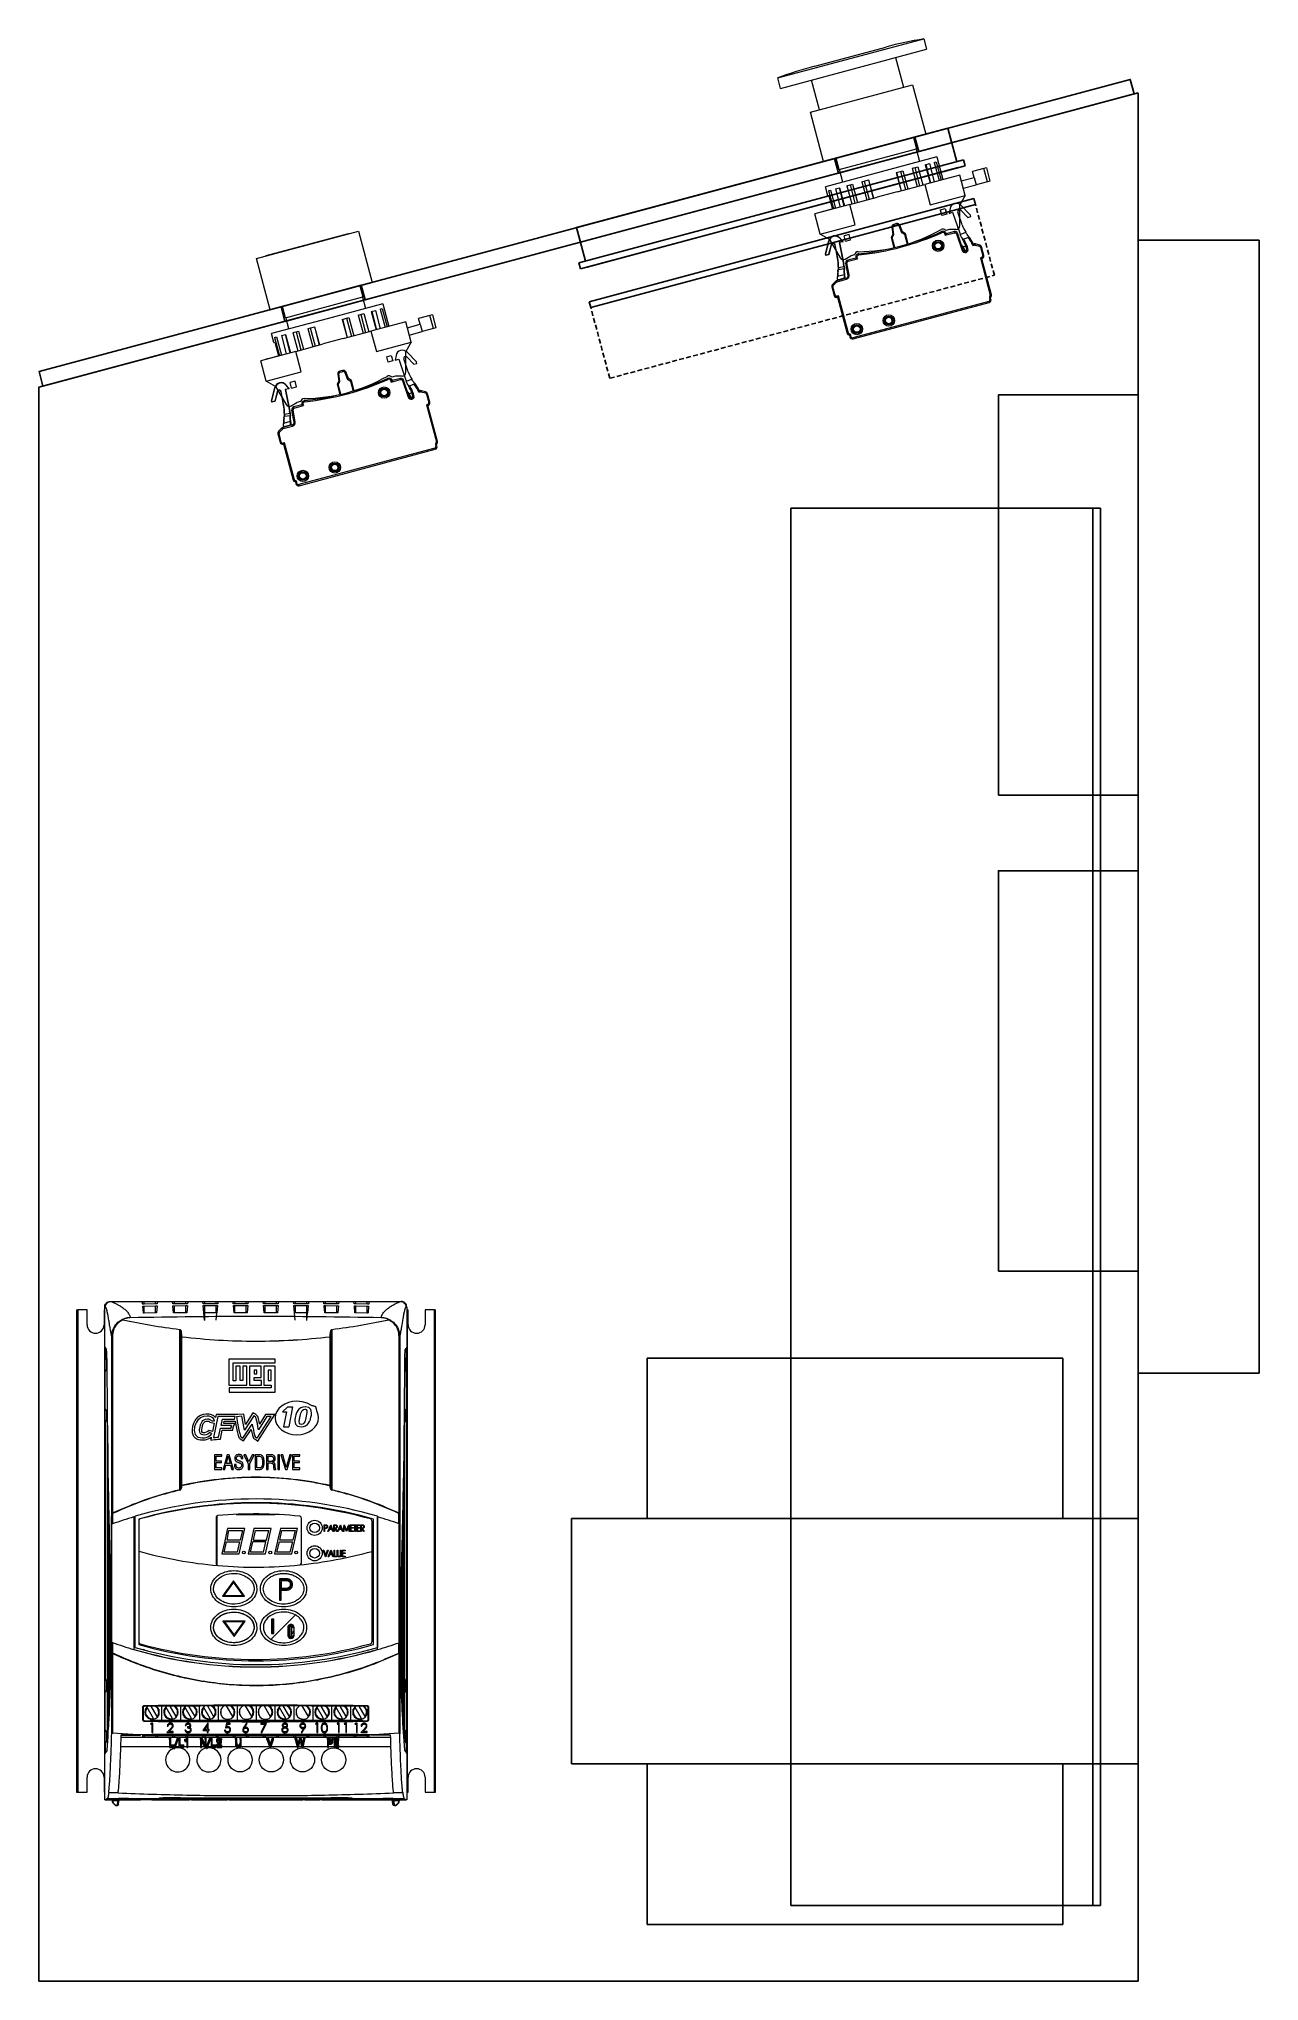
# Model space of a CAD drawing. Header units: millimetres. Extents: x -829 to 2887, y -460 to 1788.
# Drawn here: x -829 to -506, y 423 to 937 of the extents above; entities that cross this region are included whole.
import ezdxf

# ---------------------------------------------------------------- set-up
doc = ezdxf.new("R2010")
doc.units = ezdxf.units.MM
doc.linetypes.add('HIDDEN', pattern=[1.905, 1.27, -0.635])
for name, color, linetype in [('Canaletas', 1, 'Continuous'), ('Inversor', 4, 'Continuous'), ('Trafo12V', 2, 'Continuous')]:
    doc.layers.add(name, color=color, linetype=linetype)

msp = doc.modelspace()

# ---------------------------------------------------------------- linework, layer by layer
at = {"linetype": 'Continuous', "lineweight": 15}
for p, q in [((-633.429, 926.483), (-594.792, 936.836)), ((-594.792, 936.836), (-594.054, 934.083)), ((-632.691, 923.731), (-594.054, 934.083)), ((-623.657, 929.619), (-604.822, 934.666)), ((-602.264, 931.883), (-600.155, 924.011)), ((-632.691, 923.731), (-633.429, 926.483)), ((-622.371, 918.058), (-624.481, 925.931)), ((-624.786, 917.411), (-597.74, 924.658)), ((-597.74, 924.658), (-594.246, 911.618)), ((-621.292, 904.371), (-624.786, 917.411)), ((-621.292, 904.371), (-594.246, 911.618)), ((-597.53, 910.738), (-596.728, 907.744)), ((-617.205, 902.257), (-618.008, 905.251)), ((-617.205, 902.257), (-596.728, 907.744)), ((-591.33, 905.567), (-606.061, 901.62)), ((-596.824, 907.718), (-595.919, 904.337)), ((-591.33, 905.567), (-589.726, 899.578)), ((-606.061, 901.62), (-620.791, 897.673)), ((-616.203, 898.902), (-617.109, 902.283)), ((-602.083, 901.443), (-600.332, 901.912)), ((-602.083, 901.443), (-600.789, 896.613)), ((-602.048, 901.452), (-600.754, 896.623)), ((-600.946, 901.748), (-599.651, 896.918)), ((-600.332, 901.912), (-599.037, 897.083)), ((-597.854, 902.576), (-596.364, 902.975)), ((-597.854, 902.576), (-596.56, 897.747)), ((-597.191, 902.754), (-595.897, 897.924)), ((-596.364, 902.975), (-595.07, 898.146)), ((-585.282, 900.768), (-594.507, 898.297)), ((-594.398, 903.502), (-593.315, 903.792)), ((-594.398, 903.502), (-593.103, 898.673)), ((-594.274, 903.535), (-592.98, 898.706)), ((-593.315, 903.792), (-592.021, 898.963)), ((-592.053, 904.131), (-591.484, 904.283)), ((-592.053, 904.131), (-590.759, 899.301)), ((-591.484, 904.283), (-590.19, 899.453)), ((-583.833, 895.359), (-585.282, 900.768)), ((-584.868, 899.223), (-581.488, 900.129)), ((-578.87, 902.487), (-581.902, 901.674)), ((-581.488, 900.129), (-581.902, 901.674)), ((-581.488, 900.129), (-580.97, 898.197)), ((-578.234, 902.657), (-578.87, 902.487)), ((-577.938, 899.009), (-578.87, 902.487)), ((-578.234, 902.657), (-577.302, 899.18)), ((-620.157, 895.306), (-620.791, 897.673)), ((-620.157, 895.306), (-619.907, 895.373)), ((-620.017, 896.638), (-619.448, 896.79)), ((-620.017, 896.638), (-618.725, 891.818)), ((-619.907, 895.373), (-618.939, 891.761)), ((-619.448, 896.79), (-618.154, 891.961)), ((-618.185, 897.128), (-617.103, 897.418)), ((-618.185, 897.128), (-616.891, 892.299)), ((-617.227, 897.385), (-615.932, 892.556)), ((-617.103, 897.418), (-615.809, 892.589)), ((-615.136, 897.945), (-613.647, 898.345)), ((-615.136, 897.945), (-613.842, 893.116)), ((-614.405, 892.965), (-607.112, 894.919)), ((-614.31, 898.167), (-613.015, 893.337)), ((-613.647, 898.345), (-612.353, 893.515)), ((-611.169, 899.008), (-609.418, 899.478)), ((-611.169, 899.008), (-609.875, 894.179)), ((-610.555, 899.173), (-609.261, 894.343)), ((-609.452, 899.468), (-608.158, 894.639)), ((-609.418, 899.478), (-608.124, 894.648)), ((-601.8, 896.343), (-607.112, 894.919)), ((-601.8, 896.343), (-594.507, 898.297)), ((-594.507, 898.297), (-593.058, 892.887)), ((-593.058, 892.887), (-583.833, 895.359)), ((-583.833, 895.359), (-585.247, 892.91)), ((-584.351, 897.291), (-580.97, 898.197)), ((-577.938, 899.009), (-580.97, 898.197)), ((-577.302, 899.18), (-577.938, 899.009)), ((-614.405, 892.965), (-623.63, 890.493)), ((-622.18, 885.084), (-623.63, 890.493)), ((-621.396, 891.102), (-622.308, 890.858)), ((-622.308, 890.858), (-622.306, 890.848)), ((-621.052, 891.194), (-621.396, 891.102)), ((-621.396, 891.102), (-621.394, 891.092)), ((-618.156, 891.97), (-621.052, 891.194)), ((-621.052, 891.194), (-621.049, 891.185)), ((-612.956, 887.556), (-614.405, 892.965)), ((-590.415, 891.525), (-589.111, 891.874)), ((-590.415, 891.525), (-590.027, 890.076)), ((-588.723, 890.425), (-590.027, 890.076)), ((-589.111, 891.874), (-588.723, 890.425)), ((-587.837, 891.907), (-588.093, 890.594)), ((-588.093, 890.594), (-587.147, 890.92)), ((-587.147, 890.92), (-585.239, 885.377)), ((-584.621, 887.576), (-585.789, 890.968)), ((-585.247, 887.375), (-585.247, 892.91)), ((-584.956, 891.479), (-583.096, 889.552)), ((-582.43, 890.158), (-584.946, 892.763)), ((-583.096, 889.552), (-582.323, 889.759)), ((-582.323, 889.759), (-582.43, 890.158)), ((-771.446, 878.631), (-744.4, 885.878)), ((-768.864, 879.427), (-747.034, 885.276)), ((-747.034, 885.276), (-747.008, 885.179)), ((-744.4, 885.878), (-740.777, 872.355)), ((-622.18, 885.084), (-612.956, 887.556)), ((-619.731, 883.67), (-622.18, 885.084)), ((-614.563, 885.055), (-615.867, 884.705)), ((-615.479, 883.256), (-615.867, 884.705)), ((-614.175, 883.606), (-614.563, 885.055)), ((-602.996, 885.048), (-603.453, 884.257)), ((-603.245, 886.939), (-602.996, 885.048)), ((-603.131, 884.215), (-602.686, 884.986)), ((-602.686, 884.986), (-602.948, 886.978)), ((-601.987, 887.907), (-602.733, 887.707)), ((-602.733, 887.707), (-602.655, 887.417)), ((-602.655, 887.417), (-601.909, 887.617)), ((-601.987, 887.907), (-601.909, 887.617)), ((-601.436, 887.384), (-600.667, 885.527)), ((-600.429, 885.736), (-601.159, 887.498)), ((-600.667, 885.527), (-599.895, 885.082)), ((-599.638, 885.279), (-600.429, 885.736)), ((-599.895, 885.082), (-599.194, 882.463)), ((-598.906, 882.548), (-599.638, 885.279)), ((-589.119, 884.832), (-586.625, 885.501)), ((-588, 886.375), (-588.966, 886.116)), ((-586.702, 885.791), (-588.829, 885.221)), ((-586.247, 886.375), (-588, 886.375)), ((-586.702, 885.791), (-586.625, 885.501)), ((-586.143, 885.245), (-584.614, 880.806)), ((-584.331, 880.903), (-585.859, 885.342)), ((-585.129, 885.073), (-583.695, 885.612)), ((-620.795, 879.878), (-619.919, 883.392)), ((-620.723, 879.879), (-620.795, 879.878)), ((-620.688, 879.479), (-620.795, 879.878)), ((-620.723, 879.879), (-619.851, 883.375)), ((-620.638, 879.565), (-620.723, 879.879)), ((-619.915, 879.686), (-620.688, 879.479)), ((-620.638, 879.565), (-620.688, 879.479)), ((-619.973, 879.743), (-620.638, 879.565)), ((-619.335, 882.302), (-619.973, 879.743)), ((-619.973, 879.743), (-619.915, 879.686)), ((-619.851, 883.375), (-619.919, 883.392)), ((-619.267, 882.285), (-619.915, 879.686)), ((-619.731, 883.67), (-616.963, 878.876)), ((-619.335, 882.302), (-619.267, 882.285)), ((-618.223, 882.273), (-618.291, 882.259)), ((-617.607, 878.737), (-618.291, 882.259)), ((-617.538, 878.75), (-618.223, 882.273)), ((-616.188, 883.072), (-617.159, 882.883)), ((-617.159, 882.883), (-616.041, 877.129)), ((-617.091, 882.897), (-615.972, 877.142)), ((-617.039, 884.05), (-616.986, 884.096)), ((-617.039, 884.05), (-616.188, 883.072)), ((-616.986, 884.096), (-616.109, 883.087)), ((-616.188, 883.072), (-616.109, 883.087)), ((-615.479, 883.256), (-614.175, 883.606)), ((-613.114, 879.645), (-614.08, 879.386)), ((-603.453, 884.257), (-602.721, 881.526)), ((-602.43, 881.596), (-603.131, 884.215)), ((-584.77, 882.179), (-583.746, 880.583)), ((-584.244, 883.833), (-583.096, 884.265)), ((-583.977, 881.862), (-583.63, 881.955)), ((-583.384, 881.193), (-583.094, 881.27)), ((-581.802, 882.134), (-581.393, 882.244)), ((-581.471, 882.534), (-581.635, 882.49)), ((-581.393, 882.244), (-581.471, 882.534)), ((-581.186, 882.244), (-580.084, 881.949)), ((-580.007, 882.238), (-581.108, 882.534)), ((-579.802, 881.666), (-579.512, 881.743)), ((-579.802, 881.666), (-579.199, 879.415)), ((-578.909, 879.493), (-579.512, 881.743)), ((-579.199, 879.415), (-578.909, 879.493)), ((-767.823, 865.108), (-771.446, 878.631)), ((-768.838, 879.33), (-768.864, 879.427)), ((-617.538, 878.75), (-617.607, 878.737)), ((-615.834, 874.361), (-617.598, 873.889)), ((-617.474, 875.226), (-617.555, 875.239)), ((-617.402, 875.767), (-615.888, 876.018)), ((-615.934, 876.478), (-617.37, 876.241)), ((-616.041, 877.129), (-615.972, 877.142)), ((-615.839, 874.779), (-615.757, 874.778)), ((-615.597, 878.51), (-614.08, 879.386)), ((-615.417, 877.422), (-615.413, 877.423)), ((-614.79, 874.196), (-615.417, 877.422)), ((-615.413, 877.423), (-614.801, 874.277)), ((-614.506, 874.334), (-615.118, 877.481)), ((-614.907, 878.233), (-614.911, 878.232)), ((-612.784, 878.802), (-614.907, 878.233)), ((-614.907, 878.233), (-614.829, 877.943)), ((-614.829, 877.943), (-612.339, 878.611)), ((-579.481, 878.925), (-579.82, 878.835)), ((-579.82, 878.835), (-577.18, 868.984)), ((-579.481, 878.925), (-579.404, 878.636)), ((-579.452, 878.623), (-579.404, 878.636)), ((-576.89, 869.062), (-579.452, 878.623)), ((-767.823, 865.108), (-740.777, 872.355)), ((-744.061, 871.475), (-743.259, 868.481)), ((-618.825, 871.21), (-619.115, 871.132)), ((-619.115, 871.132), (-618.512, 868.881)), ((-618.127, 872.614), (-618.934, 871.808)), ((-618.222, 868.959), (-618.825, 871.21)), ((-618.721, 871.596), (-617.915, 872.402)), ((-615.307, 873.467), (-617.813, 872.796)), ((-617.736, 872.506), (-617.813, 872.796)), ((-617.736, 872.506), (-615.229, 873.177)), ((-617.585, 873.064), (-617.59, 873.062)), ((-617.576, 872.859), (-617.59, 873.062)), ((-617.585, 873.064), (-615.762, 873.552)), ((-615.762, 873.552), (-615.757, 873.554)), ((-615.229, 873.177), (-615.307, 873.467)), ((-763.736, 862.994), (-764.539, 865.988)), ((-763.736, 862.994), (-743.259, 868.481)), ((-737.965, 866.69), (-752.695, 862.743)), ((-744.488, 863.7), (-742.998, 864.099)), ((-743.355, 868.455), (-742.553, 865.461)), ((-742.998, 864.099), (-741.704, 859.269)), ((-741.032, 864.626), (-739.95, 864.916)), ((-741.032, 864.626), (-739.738, 859.796)), ((-740.908, 864.659), (-739.614, 859.829)), ((-739.95, 864.916), (-738.656, 860.086)), ((-738.687, 865.254), (-738.118, 865.407)), ((-738.687, 865.254), (-737.393, 860.425)), ((-738.118, 865.407), (-736.824, 860.577)), ((-737.965, 866.69), (-736.36, 860.701)), ((-618.222, 868.959), (-618.512, 868.881)), ((-617.394, 868.767), (-617.732, 868.676)), ((-617.732, 868.676), (-617.654, 868.386)), ((-617.654, 868.386), (-617.606, 868.399)), ((-617.606, 868.399), (-615.044, 858.839)), ((-614.755, 858.916), (-617.394, 868.767)), ((-577.578, 867.323), (-613.58, 857.676)), ((-613.502, 857.386), (-577.5, 867.033)), ((-577.578, 867.323), (-577.5, 867.033)), ((-577.432, 868.195), (-577.305, 867.846)), ((-577.18, 868.984), (-576.89, 869.062)), ((-577.023, 867.949), (-577.15, 868.297)), ((-752.695, 862.743), (-767.426, 858.796)), ((-762.837, 860.025), (-763.64, 863.02)), ((-761.771, 859.069), (-760.281, 859.468)), ((-761.771, 859.069), (-760.477, 854.239)), ((-760.944, 859.29), (-759.65, 854.461)), ((-760.281, 859.468), (-758.987, 854.638)), ((-757.803, 860.132), (-756.052, 860.601)), ((-757.803, 860.132), (-756.509, 855.302)), ((-757.189, 860.297), (-755.895, 855.467)), ((-756.087, 860.592), (-754.793, 855.762)), ((-756.052, 860.601), (-754.758, 855.772)), ((-748.717, 862.567), (-746.966, 863.036)), ((-748.717, 862.567), (-747.423, 857.737)), ((-748.682, 862.576), (-747.388, 857.746)), ((-748.434, 857.466), (-741.142, 859.42)), ((-747.58, 862.871), (-746.286, 858.042)), ((-746.966, 863.036), (-745.672, 858.206)), ((-744.488, 863.7), (-743.194, 858.87)), ((-743.825, 863.877), (-742.531, 859.048)), ((-731.917, 861.892), (-741.142, 859.42)), ((-741.142, 859.42), (-739.692, 854.011)), ((-730.468, 856.483), (-731.917, 861.892)), ((-731.503, 860.346), (-728.122, 861.252)), ((-730.985, 858.415), (-727.604, 859.32)), ((-725.504, 863.61), (-728.536, 862.798)), ((-728.122, 861.252), (-728.536, 862.798)), ((-728.122, 861.252), (-727.604, 859.32)), ((-724.572, 860.133), (-727.604, 859.32)), ((-724.869, 863.78), (-725.504, 863.61)), ((-724.572, 860.133), (-725.504, 863.61)), ((-724.869, 863.78), (-723.937, 860.303)), ((-723.937, 860.303), (-724.572, 860.133)), ((-614.755, 858.916), (-615.044, 858.839)), ((-604.213, 863.098), (-604.22, 863.122)), ((-603.752, 861.41), (-603.759, 861.434)), ((-761.04, 854.088), (-770.264, 851.617)), ((-766.792, 856.43), (-767.426, 858.796)), ((-766.792, 856.43), (-766.541, 856.497)), ((-766.651, 857.761), (-766.082, 857.914)), ((-766.651, 857.761), (-765.36, 852.941)), ((-766.541, 856.497), (-765.573, 852.884)), ((-766.082, 857.914), (-764.788, 853.084)), ((-764.82, 858.252), (-763.737, 858.542)), ((-764.82, 858.252), (-763.526, 853.422)), ((-763.861, 858.509), (-762.567, 853.679)), ((-763.737, 858.542), (-762.443, 853.712)), ((-761.04, 854.088), (-753.747, 856.043)), ((-759.59, 848.679), (-761.04, 854.088)), ((-748.434, 857.466), (-753.747, 856.043)), ((-739.692, 854.011), (-730.468, 856.483)), ((-730.468, 856.483), (-731.882, 854.033)), ((-731.882, 848.498), (-731.882, 854.033)), ((-729.065, 851.282), (-731.58, 853.887)), ((-614.437, 858.306), (-614.373, 857.941)), ((-614.077, 857.993), (-614.142, 858.359)), ((-613.58, 857.676), (-613.502, 857.386)), ((-768.815, 846.208), (-770.264, 851.617)), ((-768.031, 852.226), (-768.943, 851.981)), ((-768.943, 851.981), (-768.94, 851.971)), ((-768.815, 846.208), (-759.59, 848.679)), ((-767.687, 852.318), (-768.031, 852.226)), ((-768.031, 852.226), (-768.028, 852.216)), ((-764.791, 853.094), (-767.687, 852.318)), ((-767.687, 852.318), (-767.684, 852.308)), ((-748.621, 849.03), (-749.367, 848.83)), ((-749.367, 848.83), (-749.289, 848.541)), ((-749.289, 848.541), (-748.544, 848.74)), ((-748.621, 849.03), (-748.544, 848.74)), ((-747.063, 846.859), (-747.793, 848.622)), ((-737.049, 852.649), (-735.745, 852.998)), ((-737.049, 852.649), (-736.661, 851.2)), ((-735.357, 851.549), (-736.661, 851.2)), ((-735.745, 852.998), (-735.357, 851.549)), ((-734.472, 853.03), (-734.727, 851.718)), ((-734.727, 851.718), (-733.782, 852.043)), ((-733.782, 852.043), (-731.873, 846.501)), ((-731.255, 848.699), (-732.423, 852.092)), ((-731.591, 852.602), (-729.73, 850.676)), ((-729.73, 850.676), (-728.958, 850.883)), ((-728.958, 850.883), (-729.065, 851.282)), ((-766.365, 844.793), (-768.815, 846.208)), ((-767.429, 841.002), (-766.553, 844.516)), ((-767.357, 841.003), (-766.485, 844.499)), ((-766.485, 844.499), (-766.553, 844.516)), ((-766.365, 844.793), (-763.598, 840)), ((-762.823, 844.195), (-763.794, 844.007)), ((-763.794, 844.007), (-762.675, 838.252)), ((-763.725, 844.02), (-762.607, 838.266)), ((-763.673, 845.174), (-763.621, 845.22)), ((-763.673, 845.174), (-762.823, 844.195)), ((-763.621, 845.22), (-762.744, 844.211)), ((-762.823, 844.195), (-762.744, 844.211)), ((-761.198, 846.178), (-762.502, 845.829)), ((-762.113, 844.38), (-762.502, 845.829)), ((-762.113, 844.38), (-760.809, 844.729)), ((-760.809, 844.729), (-761.198, 846.178)), ((-749.631, 846.171), (-750.088, 845.38)), ((-750.088, 845.38), (-749.356, 842.649)), ((-749.88, 848.063), (-749.631, 846.171)), ((-749.766, 845.338), (-749.32, 846.11)), ((-749.064, 842.72), (-749.766, 845.338)), ((-749.32, 846.11), (-749.582, 848.102)), ((-748.07, 848.507), (-747.301, 846.651)), ((-747.301, 846.651), (-746.53, 846.205)), ((-746.272, 846.403), (-747.063, 846.859)), ((-746.53, 846.205), (-745.828, 843.587)), ((-745.54, 843.672), (-746.272, 846.403)), ((-735.754, 845.956), (-733.259, 846.624)), ((-734.634, 847.498), (-735.6, 847.239)), ((-733.337, 846.914), (-735.464, 846.344)), ((-732.882, 847.498), (-734.634, 847.498)), ((-733.337, 846.914), (-733.259, 846.624)), ((-732.777, 846.368), (-731.249, 841.929)), ((-730.965, 842.027), (-732.494, 846.466)), ((-731.764, 846.197), (-730.33, 846.736)), ((-730.878, 844.957), (-729.73, 845.389)), ((-728.105, 843.657), (-728.269, 843.613)), ((-728.027, 843.367), (-728.105, 843.657)), ((-726.641, 843.362), (-727.743, 843.657)), ((-767.357, 841.003), (-767.429, 841.002)), ((-767.322, 840.603), (-767.429, 841.002)), ((-767.273, 840.688), (-767.357, 841.003)), ((-766.55, 840.81), (-767.322, 840.603)), ((-767.273, 840.688), (-767.322, 840.603)), ((-766.607, 840.867), (-767.273, 840.688)), ((-765.969, 843.425), (-766.607, 840.867)), ((-766.607, 840.867), (-766.55, 840.81)), ((-765.902, 843.409), (-766.55, 840.81)), ((-765.969, 843.425), (-765.902, 843.409)), ((-764.857, 843.396), (-764.926, 843.383)), ((-764.241, 839.861), (-764.926, 843.383)), ((-764.173, 839.874), (-764.857, 843.396)), ((-764.173, 839.874), (-764.241, 839.861)), ((-762.232, 839.634), (-760.714, 840.51)), ((-762.052, 838.546), (-762.047, 838.547)), ((-761.425, 835.319), (-762.052, 838.546)), ((-762.047, 838.547), (-761.435, 835.4)), ((-761.141, 835.458), (-761.753, 838.604)), ((-761.541, 839.357), (-761.546, 839.355)), ((-759.419, 839.925), (-761.541, 839.357)), ((-761.541, 839.357), (-761.463, 839.067)), ((-761.463, 839.067), (-758.974, 839.734)), ((-759.748, 840.769), (-760.714, 840.51)), ((-731.404, 843.302), (-730.38, 841.707)), ((-730.612, 842.985), (-730.264, 843.079)), ((-730.019, 842.316), (-729.729, 842.394)), ((-728.436, 843.258), (-728.027, 843.367)), ((-727.82, 843.367), (-726.719, 843.072)), ((-726.116, 840.049), (-726.454, 839.958)), ((-726.454, 839.958), (-723.815, 830.108)), ((-726.436, 842.789), (-726.146, 842.867)), ((-726.436, 842.789), (-725.833, 840.539)), ((-725.543, 840.617), (-726.146, 842.867)), ((-726.116, 840.049), (-726.038, 839.759)), ((-726.087, 839.746), (-726.038, 839.759)), ((-723.525, 830.185), (-726.087, 839.746)), ((-725.833, 840.539), (-725.543, 840.617)), ((-764.762, 833.738), (-765.568, 832.932)), ((-765.356, 832.719), (-764.55, 833.526)), ((-761.941, 834.591), (-764.448, 833.919)), ((-764.37, 833.629), (-764.448, 833.919)), ((-764.37, 833.629), (-761.864, 834.301)), ((-762.469, 835.485), (-764.232, 835.012)), ((-764.22, 834.187), (-764.225, 834.186)), ((-764.211, 833.983), (-764.225, 834.186)), ((-764.22, 834.187), (-762.396, 834.676)), ((-764.109, 836.35), (-764.189, 836.363)), ((-764.037, 836.891), (-762.522, 837.141)), ((-762.568, 837.602), (-764.005, 837.364)), ((-762.675, 838.252), (-762.607, 838.266)), ((-762.473, 835.903), (-762.392, 835.902)), ((-762.396, 834.676), (-762.391, 834.677)), ((-761.864, 834.301), (-761.941, 834.591)), ((-765.459, 832.333), (-765.749, 832.255)), ((-765.749, 832.255), (-765.146, 830.005)), ((-764.856, 830.083), (-765.459, 832.333)), ((-764.856, 830.083), (-765.146, 830.005)), ((-764.029, 829.89), (-764.367, 829.8)), ((-764.367, 829.8), (-764.289, 829.51)), ((-764.289, 829.51), (-764.241, 829.523)), ((-764.241, 829.523), (-761.679, 819.962)), ((-761.389, 820.04), (-764.029, 829.89)), ((-724.212, 828.446), (-760.214, 818.8)), ((-760.136, 818.51), (-724.134, 828.157)), ((-724.212, 828.446), (-724.134, 828.157)), ((-724.067, 829.318), (-723.94, 828.97)), ((-723.815, 830.108), (-723.525, 830.185)), ((-723.658, 829.072), (-723.785, 829.421)), ((-750.848, 824.221), (-750.854, 824.245)), ((-761.389, 820.04), (-761.679, 819.962)), ((-761.071, 819.43), (-761.007, 819.064)), ((-760.712, 819.117), (-760.776, 819.482)), ((-760.214, 818.8), (-760.136, 818.51)), ((-750.387, 822.533), (-750.393, 822.558))]:
    msp.add_line(p, q, dxfattribs=at)
for p, q in [((-538.025, 922.541), (-829.025, 844.568)), ((-538.025, 422.541), (-538.025, 922.541)), ((-588.45, 913.171), (-686.685, 886.849)), ((-586.069, 904.284), (-588.45, 913.171)), ((-584.282, 904.763), (-686.091, 877.484)), ((-685.677, 875.938), (-583.868, 903.218)), ((-683.89, 876.417), (-585.655, 902.739)), ((-583.868, 903.218), (-584.282, 904.763)), ((-683.347, 867.245), (-581.539, 894.524)), ((-682.933, 865.699), (-581.125, 892.979)), ((-581.539, 894.524), (-581.125, 892.979)), ((-686.685, 886.849), (-684.304, 877.963)), ((-506.025, 883.541), (-538.025, 883.541)), ((-506.025, 583.541), (-506.025, 883.541)), ((-686.091, 877.484), (-685.677, 875.938)), ((-683.347, 867.245), (-682.933, 865.699)), ((-829.025, 844.568), (-829.025, 422.541)), ((-550.025, 442.541), (-550.025, 812.541)), ((-548.025, 442.541), (-548.025, 812.541)), ((-506.025, 583.541), (-538.025, 583.541)), ((-829.025, 422.541), (-538.025, 422.541))]:
    msp.add_line(p, q)
at = {"linetype": 'HIDDEN'}
for p, q in [((-576.104, 874.24), (-581.125, 892.979)), ((-677.912, 846.961), (-576.104, 874.24)), ((-677.912, 846.961), (-682.933, 865.699))]:
    msp.add_line(p, q, dxfattribs=at)
for points in [[(-539.119, 922.248), (-540.154, 926.112), (-828.966, 848.725), (-827.931, 844.861)], [(-587.415, 909.307), (-588.45, 913.171), (-686.685, 886.849), (-685.65, 882.985)], [(-596.109, 906.978), (-597.144, 910.842), (-618.394, 905.148), (-617.359, 901.284)], [(-742.639, 867.715), (-743.675, 871.579), (-764.925, 865.885), (-763.89, 862.021)], [(-575.025, 736.541), (-575.025, 842.541), (-538.025, 842.541), (-538.025, 736.541)], [(-575.025, 610.541), (-575.025, 716.541), (-538.025, 716.541), (-538.025, 610.541)]]:
    msp.add_lwpolyline(points, close=True)
at = {"linetype": 'Continuous', "lineweight": 15, "flags": 128}
for points in [[(-603.245, 886.939), (-603.24, 886.94), (-603.223, 886.942), (-603.195, 886.946), (-603.158, 886.951), (-603.113, 886.957), (-603.062, 886.963), (-603.006, 886.971), (-602.948, 886.978)], [(-602.996, 885.048), (-602.99, 885.047), (-602.973, 885.043), (-602.944, 885.038), (-602.905, 885.03), (-602.858, 885.02), (-602.805, 885.01), (-602.746, 884.998), (-602.686, 884.986)], [(-601.159, 887.498), (-601.164, 887.496), (-601.18, 887.49), (-601.206, 887.479), (-601.24, 887.465), (-601.282, 887.447), (-601.33, 887.428), (-601.382, 887.406), (-601.436, 887.384)], [(-600.429, 885.736), (-600.433, 885.732), (-600.447, 885.72), (-600.469, 885.701), (-600.499, 885.675), (-600.535, 885.643), (-600.576, 885.607), (-600.62, 885.568), (-600.667, 885.527)], [(-599.638, 885.279), (-599.643, 885.275), (-599.657, 885.264), (-599.681, 885.246), (-599.713, 885.221), (-599.752, 885.191), (-599.797, 885.157), (-599.845, 885.12), (-599.895, 885.082)], [(-590.064, 885.81), (-590.062, 885.805), (-590.055, 885.789), (-590.043, 885.764), (-590.028, 885.73), (-590.01, 885.688), (-589.989, 885.641), (-589.966, 885.589), (-589.942, 885.536)], [(-585.859, 885.342), (-585.864, 885.341), (-585.88, 885.335), (-585.906, 885.326), (-585.941, 885.314), (-585.985, 885.299), (-586.034, 885.282), (-586.087, 885.264), (-586.143, 885.245)], [(-612.01, 879.93), (-612.009, 879.924), (-612.007, 879.907), (-612.004, 879.88), (-612, 879.842), (-611.996, 879.797), (-611.99, 879.746), (-611.984, 879.69), (-611.978, 879.631)], [(-603.131, 884.215), (-603.187, 884.222), (-603.241, 884.229), (-603.292, 884.236), (-603.338, 884.242), (-603.378, 884.247), (-603.41, 884.251), (-603.434, 884.254), (-603.448, 884.256), (-603.453, 884.257)], [(-584.331, 880.903), (-584.336, 880.901), (-584.352, 880.896), (-584.378, 880.887), (-584.413, 880.875), (-584.456, 880.86), (-584.505, 880.843), (-584.559, 880.825), (-584.614, 880.806)], [(-584.243, 883.223), (-584.238, 883.225), (-584.224, 883.234), (-584.2, 883.248), (-584.168, 883.267), (-584.129, 883.291), (-584.084, 883.317), (-584.036, 883.346), (-583.985, 883.376)], [(-582.987, 884.463), (-582.971, 884.476), (-582.957, 884.488), (-582.945, 884.498), (-582.934, 884.506), (-582.926, 884.512), (-582.921, 884.517), (-582.917, 884.52), (-582.916, 884.521)], [(-581.186, 882.244), (-581.171, 882.3), (-581.156, 882.355), (-581.143, 882.405), (-581.131, 882.449), (-581.121, 882.485), (-581.114, 882.512), (-581.11, 882.528), (-581.108, 882.534)], [(-580.084, 881.949), (-580.069, 882.005), (-580.055, 882.06), (-580.041, 882.11), (-580.03, 882.154), (-580.02, 882.19), (-580.013, 882.216), (-580.008, 882.233), (-580.007, 882.238)], [(-615.413, 877.423), (-615.407, 877.425), (-615.39, 877.428), (-615.363, 877.433), (-615.326, 877.44), (-615.282, 877.449), (-615.231, 877.459), (-615.176, 877.47), (-615.118, 877.481)], [(-614.801, 874.277), (-614.795, 874.278), (-614.779, 874.281), (-614.751, 874.287), (-614.715, 874.294), (-614.67, 874.302), (-614.619, 874.312), (-614.564, 874.323), (-614.506, 874.334)], [(-579.82, 878.835), (-579.748, 878.793), (-579.679, 878.754), (-579.615, 878.717), (-579.56, 878.685), (-579.514, 878.659), (-579.48, 878.639), (-579.459, 878.627), (-579.452, 878.623)], [(-618.721, 871.596), (-618.763, 871.637), (-618.803, 871.677), (-618.839, 871.714), (-618.871, 871.746), (-618.898, 871.772), (-618.917, 871.792), (-618.93, 871.804), (-618.934, 871.808)], [(-617.915, 872.402), (-617.957, 872.444), (-617.996, 872.483), (-618.033, 872.52), (-618.065, 872.552), (-618.092, 872.579), (-618.111, 872.598), (-618.123, 872.61), (-618.127, 872.614)], [(-615.757, 873.554), (-615.738, 873.43), (-615.727, 873.355)], [(-617.394, 868.767), (-617.435, 868.695), (-617.475, 868.626), (-617.512, 868.563), (-617.544, 868.507), (-617.57, 868.461), (-617.59, 868.427), (-617.602, 868.406), (-617.606, 868.399)], [(-577.432, 868.195), (-577.377, 868.215), (-577.324, 868.234), (-577.275, 868.252), (-577.233, 868.267), (-577.198, 868.28), (-577.172, 868.29), (-577.156, 868.295), (-577.15, 868.297)], [(-577.305, 867.846), (-577.25, 867.866), (-577.197, 867.885), (-577.149, 867.903), (-577.106, 867.919), (-577.071, 867.931), (-577.045, 867.941), (-577.029, 867.947), (-577.023, 867.949)], [(-577.256, 868.771), (-577.221, 868.723), (-577.188, 868.678), (-577.158, 868.636), (-577.131, 868.599), (-577.109, 868.569), (-577.093, 868.546), (-577.083, 868.532), (-577.08, 868.528)], [(-614.582, 858.769), (-614.588, 858.711), (-614.594, 858.655), (-614.599, 858.603), (-614.604, 858.558), (-614.608, 858.521), (-614.611, 858.493), (-614.613, 858.476), (-614.613, 858.471)], [(-614.142, 858.359), (-614.199, 858.348), (-614.255, 858.339), (-614.306, 858.33), (-614.35, 858.322), (-614.387, 858.315), (-614.415, 858.31), (-614.431, 858.307), (-614.437, 858.306)], [(-614.077, 857.993), (-614.135, 857.983), (-614.19, 857.973), (-614.241, 857.964), (-614.286, 857.956), (-614.323, 857.95), (-614.35, 857.945), (-614.367, 857.942), (-614.373, 857.941)], [(-747.793, 848.622), (-747.799, 848.62), (-747.814, 848.613), (-747.84, 848.603), (-747.874, 848.588), (-747.916, 848.571), (-747.964, 848.551), (-748.016, 848.53), (-748.07, 848.507)], [(-749.766, 845.338), (-749.822, 845.345), (-749.876, 845.353), (-749.927, 845.359), (-749.973, 845.365), (-750.012, 845.371), (-750.044, 845.375), (-750.068, 845.378), (-750.083, 845.38), (-750.088, 845.38)], [(-749.88, 848.063), (-749.874, 848.064), (-749.857, 848.066), (-749.83, 848.069), (-749.793, 848.074), (-749.748, 848.08), (-749.696, 848.087), (-749.641, 848.094), (-749.582, 848.102)], [(-749.631, 846.171), (-749.625, 846.17), (-749.607, 846.167), (-749.579, 846.161), (-749.54, 846.153), (-749.493, 846.144), (-749.439, 846.133), (-749.381, 846.122), (-749.32, 846.11)], [(-747.063, 846.859), (-747.068, 846.855), (-747.081, 846.844), (-747.103, 846.824), (-747.133, 846.798), (-747.169, 846.767), (-747.21, 846.731), (-747.255, 846.691), (-747.301, 846.651)], [(-746.272, 846.403), (-746.277, 846.399), (-746.292, 846.388), (-746.316, 846.369), (-746.348, 846.345), (-746.387, 846.315), (-746.431, 846.281), (-746.48, 846.244), (-746.53, 846.205)], [(-736.698, 846.934), (-736.696, 846.928), (-736.689, 846.913), (-736.678, 846.887), (-736.663, 846.853), (-736.644, 846.812), (-736.623, 846.764), (-736.6, 846.713), (-736.577, 846.66)], [(-732.494, 846.466), (-732.499, 846.464), (-732.515, 846.459), (-732.541, 846.45), (-732.576, 846.437), (-732.619, 846.423), (-732.668, 846.406), (-732.722, 846.387), (-732.777, 846.368)], [(-730.877, 844.346), (-730.873, 844.349), (-730.858, 844.357), (-730.834, 844.372), (-730.802, 844.391), (-730.763, 844.414), (-730.719, 844.441), (-730.67, 844.47), (-730.62, 844.5)], [(-729.621, 845.587), (-729.605, 845.6), (-729.591, 845.611), (-729.579, 845.621), (-729.569, 845.63), (-729.561, 845.636), (-729.555, 845.641), (-729.552, 845.643), (-729.551, 845.644)], [(-727.82, 843.367), (-727.805, 843.424), (-727.791, 843.478), (-727.777, 843.528), (-727.766, 843.572), (-727.756, 843.608), (-727.749, 843.635), (-727.744, 843.652), (-727.743, 843.657)], [(-762.047, 838.547), (-762.041, 838.548), (-762.025, 838.551), (-761.997, 838.557), (-761.961, 838.564), (-761.916, 838.572), (-761.865, 838.582), (-761.81, 838.593), (-761.753, 838.604)], [(-758.644, 841.053), (-758.644, 841.048), (-758.642, 841.031), (-758.639, 841.003), (-758.635, 840.966), (-758.63, 840.921), (-758.625, 840.869), (-758.619, 840.813), (-758.613, 840.755)], [(-730.965, 842.027), (-730.97, 842.025), (-730.986, 842.02), (-731.012, 842.011), (-731.047, 841.998), (-731.091, 841.984), (-731.14, 841.967), (-731.193, 841.948), (-731.249, 841.929)], [(-726.719, 843.072), (-726.704, 843.129), (-726.689, 843.183), (-726.676, 843.233), (-726.664, 843.277), (-726.654, 843.313), (-726.647, 843.34), (-726.643, 843.356), (-726.641, 843.362)], [(-726.454, 839.958), (-726.382, 839.917), (-726.313, 839.877), (-726.25, 839.841), (-726.194, 839.808), (-726.148, 839.782), (-726.115, 839.762), (-726.094, 839.75), (-726.087, 839.746)], [(-764.55, 833.526), (-764.591, 833.567), (-764.631, 833.607), (-764.667, 833.644), (-764.7, 833.676), (-764.726, 833.702), (-764.746, 833.722), (-764.758, 833.734), (-764.762, 833.738)], [(-762.391, 834.677), (-762.373, 834.553), (-762.361, 834.478)], [(-761.435, 835.4), (-761.43, 835.402), (-761.413, 835.405), (-761.386, 835.41), (-761.349, 835.417), (-761.305, 835.426), (-761.254, 835.436), (-761.198, 835.446), (-761.141, 835.458)], [(-765.356, 832.719), (-765.397, 832.761), (-765.437, 832.801), (-765.474, 832.837), (-765.506, 832.869), (-765.532, 832.896), (-765.552, 832.915), (-765.564, 832.927), (-765.568, 832.932)], [(-764.029, 829.89), (-764.07, 829.819), (-764.11, 829.75), (-764.146, 829.686), (-764.179, 829.631), (-764.205, 829.585), (-764.224, 829.551), (-764.237, 829.53), (-764.241, 829.523)], [(-724.067, 829.318), (-724.012, 829.338), (-723.959, 829.358), (-723.91, 829.375), (-723.867, 829.391), (-723.832, 829.404), (-723.806, 829.413), (-723.79, 829.419), (-723.785, 829.421)], [(-723.94, 828.97), (-723.885, 828.99), (-723.832, 829.009), (-723.783, 829.027), (-723.74, 829.042), (-723.705, 829.055), (-723.679, 829.064), (-723.663, 829.07), (-723.658, 829.072)], [(-723.89, 829.894), (-723.856, 829.847), (-723.823, 829.801), (-723.792, 829.759), (-723.766, 829.722), (-723.744, 829.692), (-723.728, 829.67), (-723.718, 829.656), (-723.714, 829.651)], [(-761.217, 819.893), (-761.223, 819.834), (-761.229, 819.778), (-761.234, 819.727), (-761.239, 819.682), (-761.242, 819.644), (-761.245, 819.617), (-761.247, 819.6), (-761.248, 819.594)], [(-760.776, 819.482), (-760.834, 819.472), (-760.889, 819.462), (-760.94, 819.453), (-760.985, 819.445), (-761.022, 819.439), (-761.049, 819.434), (-761.066, 819.431), (-761.071, 819.43)], [(-760.712, 819.117), (-760.769, 819.106), (-760.825, 819.097), (-760.876, 819.088), (-760.921, 819.08), (-760.957, 819.073), (-760.985, 819.068), (-761.001, 819.065), (-761.007, 819.064)]]:
    msp.add_lwpolyline(points, dxfattribs=at)
at = {"linetype": 'Continuous', "lineweight": 15}
for centre, radius in [((-590.983, 882.055), 1.5), ((-590.983, 882.055), 1.15), ((-590.983, 882.055), 0.854), ((-612.504, 859.983), 1.5), ((-612.504, 859.983), 1.15), ((-612.504, 859.983), 0.891), ((-612.504, 859.983), 0.854), ((-604.052, 862.248), 1.5), ((-604.052, 862.248), 1.15), ((-604.052, 862.248), 0.891), ((-604.052, 862.248), 0.854), ((-737.618, 843.179), 1.5), ((-737.618, 843.179), 1.15), ((-737.618, 843.179), 0.854), ((-750.687, 823.371), 1.5), ((-750.687, 823.371), 1.15), ((-750.687, 823.371), 0.891), ((-750.687, 823.371), 0.854), ((-759.139, 821.107), 1.5), ((-759.139, 821.107), 1.15), ((-759.139, 821.107), 0.891), ((-759.139, 821.107), 0.854)]:
    msp.add_circle(centre, radius, dxfattribs=at)
for centre, radius, start, end in [((-577.565, 832.942), 105.312, 99.4146, 105), ((-596.4, 827.895), 105.312, 105, 110.5854), ((-586.169, 891.582), 1.7, 44, 169), ((-585.316, 891.131), 0.5, 44, 199), ((-618.269, 882.981), 1.7, 41, 166), ((-618.269, 882.981), 1.63, 41, 166), ((-612.454, 925.478), 45, 270.40596, 299.59404), ((-619.706, 952.545), 73.022, 276.05021, 293.94979), ((-619.706, 952.545), 73.322, 276.05021, 293.94979), ((-602.551, 887.031), 0.7, 105, 187.5), ((-602.551, 887.031), 0.4, 105, 187.5), ((-601.806, 887.231), 0.7, 22.5, 105), ((-601.806, 887.231), 0.4, 22.5, 105), ((-589.736, 885.479), 1, 39.5715, 119.59404), ((-589.699, 884.988), 0.9, 15, 113.94979), ((-589.699, 884.988), 0.6, 345, 113.94979), ((-586.526, 885.113), 0.7, 19, 105), ((-586.521, 885.114), 0.7, 18.99983, 105), ((-586.247, 887.375), 1, 270, 0), ((-574.365, 889.121), 11.5, 199, 200.61015), ((-575.165, 890.831), 10, 199, 211.45992), ((-575.165, 890.831), 9.995, 217.06018, 219.15199), ((-618.782, 882.164), 0.57, 11, 166), ((-618.782, 882.164), 0.5, 11, 166), ((-612.128, 879.479), 1, 90.40596, 170.4285), ((-611.915, 879.035), 0.9, 96.05021, 195), ((-611.915, 879.035), 0.6, 96.05021, 225), ((-584.158, 882.538), 0.7, 205.69746, 285), ((-574.365, 889.121), 11.505, 205.33718, 210.84509), ((-583.863, 881.064), 0.795, 199, 15), ((-583.863, 881.064), 0.495, 199, 15), ((-574.365, 889.121), 11.205, 208.16031, 210.84509), ((-591.107, 879.123), 7.995, 15, 30.84509), ((-591.107, 879.123), 8.295, 15, 30.84509), ((-590.675, 878.204), 9.705, 23.89145, 38.64994), ((-590.675, 878.204), 10.005, 25.36475, 39.15199), ((-581.289, 881.857), 0.7, 75, 105), ((-581.289, 881.857), 0.4, 75, 105), ((-580.188, 881.562), 0.4, 15, 75), ((-580.188, 881.562), 0.7, 15, 75), ((-579.585, 879.312), 0.7, 285, 15), ((-607.677, 873.648), 10.005, 170.84801, 184.63525), ((-627.423, 876.829), 10, 358.54008, 11), ((-607.677, 873.648), 9.923, 170.84801, 178.61042), ((-627.423, 876.829), 9.995, 350.84801, 352.93982), ((-627.423, 876.829), 10.07, 356.65104, 11), ((-627.423, 876.829), 10.077, 350.84801, 353.95216), ((-616.097, 879.376), 1, 210, 300), ((-627.261, 874.948), 11.43, 7.69472, 11), ((-627.261, 874.948), 11.5, 9.38985, 11), ((-627.261, 874.948), 11.423, 359.15491, 5.37397), ((-607.763, 874.66), 8.077, 179.15491, 182.12289), ((-627.261, 874.948), 11.505, 359.15491, 4.66282), ((-607.763, 874.66), 7.995, 179.15491, 189.25739), ((-614.73, 877.556), 0.7, 105, 191.00017), ((-614.725, 877.557), 0.7, 105, 191), ((-615.488, 874.143), 1, 285, 11), ((-614.725, 877.557), 0.4, 105, 191), ((-579.585, 879.312), 0.4, 285, 15), ((-618.439, 871.313), 0.7, 135, 195), ((-618.439, 871.313), 0.4, 135, 195), ((-617.632, 872.119), 0.7, 105, 135), ((-617.632, 872.119), 0.4, 105, 135), ((-615.488, 874.143), 0.7, 285, 11), ((-617.836, 869.063), 0.7, 195, 285), ((-617.836, 869.063), 0.4, 195, 285), ((-577.681, 867.709), 0.4, 285, 20), ((-577.681, 867.709), 0.7, 285, 20), ((-576.962, 868.366), 0.5, 125.95206, 200), ((-577.373, 868.933), 0.2, 305.95206, 15), ((-576.962, 868.366), 0.2, 125.95206, 200), ((-577.373, 868.933), 0.5, 305.95206, 15), ((-614.561, 858.968), 0.2, 195, 264.04794), ((-604.052, 862.248), 0.865, 289.8278, 100.72791), ((-732.803, 852.706), 1.7, 44, 169), ((-614.561, 858.968), 0.5, 195, 264.04794), ((-614.634, 858.272), 0.2, 10, 84.04794), ((-614.634, 858.272), 0.5, 10, 84.04794), ((-613.683, 858.063), 0.7, 190, 285), ((-613.683, 858.063), 0.4, 190, 285), ((-749.186, 848.154), 0.7, 105, 187.5), ((-748.44, 848.354), 0.7, 22.5, 105), ((-748.44, 848.354), 0.4, 22.5, 105), ((-731.951, 852.255), 0.5, 44, 199), ((-721.8, 851.955), 10, 199, 211.45992), ((-764.904, 844.105), 1.7, 41, 166), ((-764.904, 844.105), 1.63, 41, 166), ((-765.417, 843.288), 0.57, 11, 166), ((-765.417, 843.288), 0.5, 11, 166), ((-759.088, 886.601), 45, 270.40596, 299.59404), ((-766.341, 913.669), 73.022, 276.05021, 293.94979), ((-766.341, 913.669), 73.322, 276.05021, 293.94979), ((-749.186, 848.154), 0.4, 105, 187.5), ((-736.371, 846.602), 1, 39.5715, 119.59404), ((-736.333, 846.111), 0.9, 15, 113.94979), ((-736.333, 846.111), 0.6, 345, 113.94979), ((-733.16, 846.237), 0.7, 19, 105), ((-733.156, 846.238), 0.7, 18.99983, 105), ((-732.882, 848.498), 1, 270, 0), ((-721, 850.245), 11.5, 199, 200.61015), ((-721, 850.245), 11.505, 205.33718, 210.84509), ((-721, 850.245), 11.205, 208.16031, 210.84509), ((-737.741, 840.247), 7.995, 15, 30.84509), ((-737.741, 840.247), 8.295, 15, 30.84509), ((-721.8, 851.955), 9.995, 217.06018, 219.15199), ((-737.309, 839.327), 9.705, 23.89145, 38.64994), ((-737.309, 839.327), 10.005, 25.36475, 39.15199), ((-727.924, 842.981), 0.7, 75, 105), ((-774.057, 837.953), 10, 358.54008, 11), ((-774.057, 837.953), 10.07, 356.65104, 11), ((-762.732, 840.5), 1, 210, 300), ((-761.365, 838.679), 0.7, 105, 191.00017), ((-761.36, 838.681), 0.7, 105, 191), ((-761.36, 838.681), 0.4, 105, 191), ((-758.762, 840.603), 1, 90.40596, 170.4285), ((-758.549, 840.158), 0.9, 96.05021, 195), ((-758.549, 840.158), 0.6, 96.05021, 225), ((-730.793, 843.662), 0.7, 205.69746, 285), ((-730.497, 842.188), 0.795, 199, 15), ((-730.497, 842.188), 0.495, 199, 15), ((-727.924, 842.981), 0.4, 75, 105), ((-726.822, 842.686), 0.4, 15, 75), ((-726.822, 842.686), 0.7, 15, 75), ((-726.219, 840.435), 0.4, 285, 15), ((-726.219, 840.435), 0.7, 285, 15), ((-764.267, 833.243), 0.7, 105, 135), ((-764.267, 833.243), 0.4, 105, 135), ((-754.312, 834.772), 10.005, 170.84801, 184.63525), ((-754.312, 834.772), 9.923, 170.84801, 178.61042), ((-774.057, 837.953), 9.995, 350.84801, 352.93982), ((-774.057, 837.953), 10.077, 350.84801, 353.95216), ((-773.895, 836.071), 11.43, 7.69472, 11), ((-773.895, 836.071), 11.5, 9.38985, 11), ((-773.895, 836.071), 11.423, 359.15491, 5.37397), ((-754.398, 835.784), 8.077, 179.15491, 182.12289), ((-773.895, 836.071), 11.505, 359.15491, 4.66282), ((-754.398, 835.784), 7.995, 179.15491, 189.25739), ((-762.123, 835.267), 0.7, 285, 11), ((-762.123, 835.267), 1, 285, 11), ((-765.073, 832.437), 0.7, 135, 195), ((-765.073, 832.437), 0.4, 135, 195), ((-764.47, 830.186), 0.7, 195, 285), ((-764.47, 830.186), 0.4, 195, 285), ((-724.316, 828.833), 0.4, 285, 20), ((-724.316, 828.833), 0.7, 285, 20), ((-723.597, 829.489), 0.5, 125.95206, 200), ((-724.008, 830.056), 0.2, 305.95206, 15), ((-723.597, 829.489), 0.2, 125.95206, 200), ((-724.008, 830.056), 0.5, 305.95206, 15), ((-750.687, 823.371), 0.865, 289.8278, 100.72791), ((-761.196, 820.092), 0.5, 195, 264.04794), ((-761.196, 820.092), 0.2, 195, 264.04794), ((-761.268, 819.395), 0.2, 10, 84.04794), ((-761.268, 819.395), 0.5, 10, 84.04794), ((-760.318, 819.186), 0.7, 190, 285), ((-760.318, 819.186), 0.4, 190, 285)]:
    msp.add_arc(centre, radius, start, end, dxfattribs=at)
at = {"linetype": 'Continuous', "lineweight": 15, "extrusion": (0, 0, -1)}
for centre, major_axis, ratio, start_param, end_param in [((-586.521, 885.114), (-0.386, -0.104), 0.9999617, 1.5707963, 3.0717821), ((-574.345, 889.067), (4.048, -10.764), 0.9999873, 1.4933165, 1.5758348), ((-575.183, 890.879), (3.524, -9.369), 0.9999873, 1.2788603, 1.3764861), ((-627.431, 876.879), (1.633, -9.876), 0.9999873, 4.9066992, 5.0043251), ((-627.398, 876.679), (1.638, -9.904), 0.9998858, 4.9199547, 4.9672275), ((-627.289, 875.119), (1.866, -11.285), 0.9998858, 4.7570806, 4.7975501), ((-627.251, 874.891), (1.876, -11.346), 0.9999873, 4.7073505, 4.7898688), ((-607.768, 874.679), (2.089, -7.798), 0.9999973, 1.6926345, 1.7932641), ((-607.671, 873.626), (2.57, -9.591), 0.9999973, 1.7759853, 1.859091), ((-733.156, 846.238), (-0.386, -0.104), 0.9999617, 1.5707963, 3.0717821), ((-720.979, 850.191), (4.048, -10.764), 0.9999873, 1.4933165, 1.5758348), ((-721.818, 852.002), (3.524, -9.369), 0.9999873, 1.2788603, 1.3764861), ((-754.306, 834.749), (2.57, -9.591), 0.9999973, 1.7759853, 1.859091), ((-774.066, 838.002), (1.633, -9.876), 0.9999873, 4.9066992, 5.0043251), ((-774.033, 837.803), (1.638, -9.904), 0.9998858, 4.9199547, 4.9672275), ((-773.924, 836.242), (1.866, -11.285), 0.9998858, 4.7570806, 4.7975501), ((-773.886, 836.014), (1.876, -11.346), 0.9999873, 4.7073505, 4.7898688), ((-754.402, 835.802), (2.089, -7.798), 0.9999973, 1.6926345, 1.7932641)]:
    msp.add_ellipse(centre, major_axis=major_axis, ratio=ratio, start_param=start_param, end_param=end_param, dxfattribs=at)
at = {"linetype": 'Continuous', "lineweight": 15}
for points, knots in [([(-588.829, 885.221), (-588.831, 885.218), (-588.834, 885.213), (-588.858, 885.172), (-588.903, 885.099), (-588.988, 884.977), (-589.068, 884.884), (-589.118, 884.833), (-589.119, 884.832)], [0, 0, 0, 0, 0.1250533, 0.2496123, 0.4191171, 0.6601611, 0.9940863, 1, 1, 1, 1]), ([(-583.142, 884.808), (-583.111, 884.763), (-583.048, 884.673), (-582.998, 884.554), (-582.989, 884.481), (-582.987, 884.463)], [0, 0, 0, 0, 0.4244512, 0.8616095, 1, 1, 1, 1]), ([(-584.244, 883.833), (-584.263, 883.828), (-584.308, 883.816), (-584.396, 883.829), (-584.523, 883.888), (-584.66, 884.013), (-584.729, 884.136), (-584.763, 884.198)], [0, 0, 0, 0, 0.0786687, 0.1832268, 0.3573701, 0.6759987, 1, 1, 1, 1]), ([(-582.987, 884.463), (-582.986, 884.451), (-582.985, 884.426), (-582.99, 884.392), (-582.999, 884.36), (-583.01, 884.335), (-583.026, 884.314), (-583.043, 884.296), (-583.063, 884.281), (-583.081, 884.271), (-583.092, 884.266), (-583.096, 884.265)], [0, 0, 0, 0, 0.1612585, 0.3250913, 0.446517, 0.5707952, 0.6663264, 0.7644728, 0.8600907, 0.9587105, 1, 1, 1, 1]), ([(-581.802, 882.134), (-581.801, 882.135), (-581.792, 882.154), (-581.774, 882.191), (-581.753, 882.237), (-581.735, 882.275), (-581.72, 882.306), (-581.706, 882.335), (-581.691, 882.369), (-581.674, 882.405), (-581.659, 882.437), (-581.648, 882.461), (-581.641, 882.477), (-581.636, 882.488), (-581.635, 882.489), (-581.635, 882.49)], [0, 0, 0, 0, 0.0063793, 0.115304, 0.2257486, 0.2904055, 0.3554359, 0.4217558, 0.4885848, 0.5890562, 0.6921791, 0.7680568, 0.8457417, 0.9216497, 1, 1, 1, 1]), ([(-612.784, 878.802), (-612.782, 878.8), (-612.777, 878.797), (-612.735, 878.774), (-612.659, 878.733), (-612.525, 878.671), (-612.409, 878.629), (-612.34, 878.611), (-612.339, 878.611)], [0, 0, 0, 0, 0.1250534, 0.2496129, 0.419117, 0.660161, 0.9940863, 1, 1, 1, 1]), ([(-735.464, 846.344), (-735.465, 846.342), (-735.468, 846.336), (-735.492, 846.296), (-735.538, 846.222), (-735.622, 846.101), (-735.702, 846.007), (-735.753, 845.957), (-735.754, 845.956)], [0, 0, 0, 0, 0.1250533, 0.2496123, 0.4191171, 0.6601611, 0.9940863, 1, 1, 1, 1]), ([(-730.878, 844.957), (-730.897, 844.952), (-730.942, 844.94), (-731.03, 844.953), (-731.157, 845.011), (-731.295, 845.137), (-731.363, 845.26), (-731.398, 845.321)], [0, 0, 0, 0, 0.0786687, 0.1832268, 0.3573701, 0.6759987, 1, 1, 1, 1]), ([(-729.776, 845.931), (-729.745, 845.887), (-729.682, 845.796), (-729.633, 845.677), (-729.624, 845.604), (-729.621, 845.587)], [0, 0, 0, 0, 0.4244512, 0.8616095, 1, 1, 1, 1]), ([(-729.621, 845.587), (-729.621, 845.575), (-729.62, 845.55), (-729.624, 845.515), (-729.633, 845.484), (-729.645, 845.459), (-729.66, 845.437), (-729.677, 845.419), (-729.697, 845.404), (-729.715, 845.394), (-729.727, 845.39), (-729.73, 845.389)], [0, 0, 0, 0, 0.1612585, 0.3250913, 0.446517, 0.5707952, 0.6663264, 0.7644728, 0.8600907, 0.9587105, 1, 1, 1, 1]), ([(-728.436, 843.258), (-728.436, 843.259), (-728.427, 843.278), (-728.409, 843.315), (-728.387, 843.361), (-728.369, 843.399), (-728.355, 843.429), (-728.341, 843.459), (-728.325, 843.492), (-728.309, 843.528), (-728.294, 843.56), (-728.283, 843.584), (-728.275, 843.6), (-728.27, 843.611), (-728.269, 843.612), (-728.269, 843.613)], [0, 0, 0, 0, 0.0063793, 0.115304, 0.2257486, 0.2904055, 0.3554359, 0.4217558, 0.4885848, 0.5890562, 0.6921791, 0.7680568, 0.8457417, 0.9216497, 1, 1, 1, 1]), ([(-759.419, 839.925), (-759.416, 839.924), (-759.411, 839.921), (-759.37, 839.898), (-759.294, 839.857), (-759.16, 839.794), (-759.044, 839.753), (-758.975, 839.734), (-758.974, 839.734)], [0, 0, 0, 0, 0.1250534, 0.2496129, 0.419117, 0.660161, 0.9940863, 1, 1, 1, 1])]:
    msp.add_open_spline(points, degree=3, knots=knots, dxfattribs=at)
at = {"layer": 'Canaletas'}
for p, q in [((-630.025, 442.541), (-630.025, 812.541)), ((-548.025, 812.541), (-630.025, 812.541)), ((-548.025, 442.541), (-630.025, 442.541))]:
    msp.add_line(p, q, dxfattribs=at)
at = {"layer": 'Inversor', "linetype": 'Continuous', "lineweight": 15}
for p, q in [((-810.108, 602.541), (-809.881, 602.541)), ((-809.881, 602.541), (-809.889, 602.541)), ((-809.881, 602.541), (-801.623, 602.541)), ((-801.562, 601.848), (-801.623, 602.541)), ((-801.623, 602.541), (-801.123, 602.541)), ((-798.166, 601.843), (-801.17, 601.83)), ((-801.123, 602.541), (-798.123, 602.541)), ((-801.123, 601.831), (-801.123, 602.541)), ((-798.123, 602.541), (-797.623, 602.541)), ((-798.123, 601.843), (-798.123, 602.541)), ((-797.623, 602.541), (-797.682, 601.868)), ((-797.623, 602.541), (-793.623, 602.541)), ((-793.565, 601.878), (-793.623, 602.541)), ((-793.623, 602.541), (-793.123, 602.541)), ((-790.153, 601.868), (-793.158, 601.86)), ((-793.123, 602.541), (-790.123, 602.541)), ((-793.123, 601.86), (-793.123, 602.541)), ((-790.123, 602.541), (-789.623, 602.541)), ((-790.123, 601.868), (-790.123, 602.541)), ((-789.623, 602.541), (-789.68, 601.892)), ((-789.623, 602.541), (-785.623, 602.541)), ((-785.567, 601.899), (-785.623, 602.541)), ((-785.623, 602.541), (-785.123, 602.541)), ((-782.14, 601.884), (-785.145, 601.879)), ((-785.123, 602.541), (-782.123, 602.541)), ((-785.123, 601.879), (-785.123, 602.541)), ((-782.123, 602.541), (-781.623, 602.541)), ((-782.123, 601.885), (-782.123, 602.541)), ((-781.623, 602.541), (-781.679, 601.907)), ((-781.623, 602.541), (-777.623, 602.541)), ((-777.568, 601.91), (-777.623, 602.541)), ((-777.623, 602.541), (-777.123, 602.541)), ((-774.127, 601.892), (-777.132, 601.89)), ((-777.123, 602.541), (-774.123, 602.541)), ((-777.123, 601.894), (-777.123, 602.541)), ((-774.123, 602.541), (-773.623, 602.541)), ((-774.123, 601.892), (-774.123, 602.541)), ((-773.623, 602.541), (-773.678, 601.913)), ((-773.623, 602.541), (-769.623, 602.541)), ((-769.568, 601.913), (-769.623, 602.541)), ((-769.623, 602.541), (-769.123, 602.541)), ((-769.123, 602.541), (-766.123, 602.541)), ((-769.123, 601.892), (-769.123, 602.541)), ((-766.114, 601.89), (-769.119, 601.892)), ((-766.123, 602.541), (-765.623, 602.541)), ((-766.123, 601.894), (-766.123, 602.541)), ((-765.623, 602.541), (-765.678, 601.91)), ((-765.623, 602.541), (-761.623, 602.541)), ((-761.568, 601.907), (-761.623, 602.541)), ((-761.623, 602.541), (-761.123, 602.541)), ((-761.123, 602.541), (-758.123, 602.541)), ((-761.123, 601.885), (-761.123, 602.541)), ((-758.101, 601.879), (-761.106, 601.884)), ((-758.123, 602.541), (-757.623, 602.541)), ((-758.123, 601.89), (-758.123, 602.541)), ((-757.623, 602.541), (-757.679, 601.899)), ((-757.623, 602.541), (-753.623, 602.541)), ((-753.566, 601.892), (-753.623, 602.541)), ((-753.623, 602.541), (-753.123, 602.541)), ((-753.123, 602.541), (-750.123, 602.541)), ((-753.123, 601.868), (-753.123, 602.541)), ((-750.088, 601.86), (-753.093, 601.868)), ((-750.123, 602.541), (-749.623, 602.541)), ((-750.123, 601.86), (-750.123, 602.541)), ((-749.623, 602.541), (-749.681, 601.878)), ((-749.623, 602.541), (-745.623, 602.541)), ((-745.564, 601.868), (-745.623, 602.541)), ((-745.623, 602.541), (-745.123, 602.541)), ((-745.123, 602.541), (-742.123, 602.541)), ((-745.123, 601.843), (-745.123, 602.541)), ((-742.076, 601.83), (-745.081, 601.843)), ((-742.123, 602.541), (-741.623, 602.541)), ((-742.123, 601.831), (-742.123, 602.541)), ((-741.623, 602.541), (-741.684, 601.848)), ((-741.623, 602.541), (-733.366, 602.541)), ((-733.357, 602.541), (-733.366, 602.541)), ((-819.025, 600.341), (-818.725, 600.341)), ((-819.025, 600.341), (-819.025, 472.541)), ((-816.275, 600.341), (-818.725, 600.341)), ((-818.725, 600.341), (-818.725, 472.541)), ((-816.275, 596.341), (-816.275, 600.341)), ((-811.775, 600.341), (-811.604, 600.341)), ((-811.775, 600.341), (-811.775, 596.341)), ((-811.604, 590.375), (-811.604, 601.041)), ((-811.381, 601.041), (-811.604, 601.041)), ((-801.354, 599.466), (-801.513, 601.281)), ((-798.145, 599.462), (-801.148, 599.448)), ((-801.123, 601.31), (-798.123, 601.343)), ((-801.123, 599.448), (-801.123, 601.31)), ((-798.123, 599.462), (-798.123, 601.343)), ((-797.73, 601.323), (-797.89, 599.488)), ((-793.357, 599.502), (-793.52, 601.362)), ((-790.139, 599.492), (-793.141, 599.482)), ((-793.123, 601.389), (-790.123, 601.412)), ((-793.123, 599.482), (-793.123, 601.389)), ((-790.123, 599.493), (-790.123, 601.412)), ((-789.724, 601.391), (-789.888, 599.517)), ((-785.359, 599.527), (-785.525, 601.416)), ((-782.132, 599.512), (-785.135, 599.506)), ((-785.123, 601.442), (-782.123, 601.456)), ((-785.123, 599.506), (-785.123, 601.442)), ((-782.123, 599.512), (-782.123, 601.456)), ((-782.062, 597.526), (-781.886, 599.536)), ((-781.72, 601.433), (-781.886, 599.536)), ((-777.361, 599.541), (-777.527, 601.446)), ((-774.125, 599.521), (-777.128, 599.519)), ((-777.123, 601.471), (-774.123, 601.475)), ((-777.123, 599.521), (-777.123, 601.471)), ((-774.123, 599.521), (-774.123, 601.475)), ((-773.718, 601.452), (-773.885, 599.544)), ((-769.361, 599.544), (-769.528, 601.452)), ((-769.123, 601.475), (-766.123, 601.471)), ((-769.123, 599.521), (-769.123, 601.475)), ((-766.118, 599.519), (-769.121, 599.521)), ((-766.123, 599.521), (-766.123, 601.471)), ((-765.719, 601.446), (-765.886, 599.541)), ((-761.36, 599.536), (-761.526, 601.433)), ((-761.184, 597.526), (-761.36, 599.536)), ((-761.123, 601.456), (-758.123, 601.442)), ((-761.123, 599.512), (-761.123, 601.456)), ((-758.112, 599.506), (-761.114, 599.512)), ((-758.123, 599.512), (-758.123, 601.442)), ((-757.722, 601.416), (-757.887, 599.527)), ((-753.359, 599.517), (-753.522, 601.391)), ((-753.123, 601.412), (-750.123, 601.389)), ((-753.123, 599.493), (-753.123, 601.412)), ((-750.105, 599.482), (-753.107, 599.492)), ((-750.123, 599.482), (-750.123, 601.389)), ((-749.726, 601.362), (-749.889, 599.502)), ((-745.356, 599.488), (-745.516, 601.323)), ((-745.123, 601.343), (-742.123, 601.31)), ((-745.123, 599.462), (-745.123, 601.343)), ((-742.098, 599.448), (-745.101, 599.462)), ((-742.123, 599.448), (-742.123, 601.31)), ((-741.733, 601.281), (-741.892, 599.466)), ((-731.642, 601.041), (-731.865, 601.041)), ((-731.642, 601.041), (-731.642, 590.375)), ((-731.525, 600.341), (-731.639, 600.341)), ((-731.525, 600.341), (-731.276, 600.341)), ((-731.525, 600.341), (-731.525, 472.541)), ((-731.276, 596.341), (-731.276, 600.341)), ((-724.326, 600.341), (-726.776, 600.341)), ((-726.776, 600.341), (-726.776, 596.341)), ((-724.326, 600.341), (-724.026, 600.341)), ((-724.326, 472.541), (-724.326, 600.341)), ((-724.026, 472.541), (-724.026, 600.341)), ((-809.737, 546.505), (-809.737, 593.276)), ((-809.561, 593.276), (-809.561, 546.505)), ((-791.741, 594.607), (-791.369, 594.557)), ((-791.417, 593.081), (-791.234, 593.081)), ((-791.417, 553.843), (-791.417, 593.081)), ((-791.234, 593.081), (-791.234, 553.843)), ((-751.942, 553.837), (-751.942, 593.09)), ((-751.758, 593.09), (-751.758, 553.837)), ((-733.686, 546.526), (-733.686, 593.276)), ((-733.509, 593.276), (-733.509, 546.526)), ((-811.604, 590.375), (-811.102, 589.663)), ((-811.525, 482.889), (-811.525, 590.263)), ((-811.497, 587.563), (-811.496, 587.559)), ((-811.496, 587.559), (-811.094, 586.989)), ((-811.441, 587.386), (-811.086, 586.883)), ((-811.225, 587.08), (-811.225, 584.503)), ((-811.091, 586.947), (-811.094, 586.989)), ((-811.078, 586.348), (-811.078, 585.235)), ((-811.078, 586.348), (-811.078, 586.348)), ((-811.078, 586.348), (-811.078, 585.235)), ((-766.455, 587.273), (-778.713, 587.273)), ((-778.713, 587.273), (-778.713, 580.391)), ((-732.168, 585.235), (-732.168, 586.348)), ((-732.168, 586.348), (-732.168, 586.348)), ((-732.168, 585.235), (-732.168, 586.348)), ((-732.153, 586.989), (-731.75, 587.559)), ((-731.642, 590.375), (-732.144, 589.663)), ((-732.13, 586.925), (-731.805, 587.386)), ((-731.825, 584.223), (-731.825, 587.357)), ((-811.094, 584.594), (-811.46, 584.075)), ((-811.46, 574.008), (-811.46, 584.075)), ((-811.116, 584.658), (-811.405, 584.248)), ((-811.091, 584.636), (-811.094, 584.594)), ((-811.078, 585.235), (-811.078, 585.235)), ((-777.617, 586.246), (-766.455, 586.246)), ((-777.617, 581.521), (-777.617, 586.246)), ((-776.898, 581.521), (-777.617, 581.521)), ((-775.768, 585.424), (-776.898, 585.424)), ((-775.768, 581.589), (-775.768, 585.424)), ((-770.153, 585.39), (-773.234, 585.39)), ((-773.234, 585.39), (-773.234, 580.391)), ((-772.07, 582.343), (-770.153, 582.343)), ((-770.118, 581.555), (-772.07, 581.555)), ((-770.153, 582.343), (-770.153, 585.39)), ((-770.118, 580.391), (-770.118, 581.555)), ((-766.455, 585.39), (-769.502, 585.39)), ((-768.338, 584.329), (-768.338, 581.555)), ((-732.168, 585.235), (-732.168, 585.235)), ((-731.841, 584.248), (-732.16, 584.7)), ((-731.786, 584.075), (-732.153, 584.594)), ((-731.786, 584.075), (-731.786, 574.008)), ((-778.713, 580.391), (-773.953, 580.391)), ((-767.55, 579.637), (-778.679, 579.637)), ((-778.679, 579.637), (-778.679, 578.507)), ((-778.679, 578.507), (-766.455, 578.507)), ((-773.234, 580.391), (-770.118, 580.391)), ((-769.502, 580.357), (-767.55, 580.357)), ((-760.736, 576.104), (-761.894, 576.013)), ((-759.312, 575.966), (-760.736, 576.104)), ((-811.094, 571.094), (-811.496, 570.524)), ((-811.46, 574.008), (-811.094, 573.489)), ((-811.086, 571.2), (-811.441, 570.697)), ((-811.405, 573.835), (-811.086, 573.383)), ((-811.225, 573.58), (-811.225, 571.003)), ((-811.078, 572.848), (-811.078, 571.735)), ((-811.078, 572.848), (-811.078, 572.848)), ((-811.078, 572.848), (-811.078, 571.735)), ((-787.318, 571.536), (-787.486, 571.334)), ((-786.661, 572.093), (-787.002, 571.837)), ((-786.283, 571.674), (-786.961, 571.094)), ((-785.52, 572.577), (-786.283, 572.311)), ((-784.721, 572.692), (-785.52, 572.577)), ((-785.284, 571.207), (-784.881, 571.357)), ((-784.881, 571.357), (-784.416, 571.407)), ((-783.965, 572.102), (-784.451, 572.137)), ((-784.416, 571.407), (-784.151, 571.393)), ((-783.299, 572.507), (-783.914, 572.66)), ((-783.627, 571.192), (-783.499, 571.108)), ((-783.137, 571.818), (-783.527, 571.995)), ((-781.656, 572.047), (-782.838, 566.464)), ((-782.605, 571.24), (-782.802, 571.553)), ((-782.109, 572.607), (-782.28, 571.799)), ((-776.363, 572.607), (-782.109, 572.607)), ((-777.053, 572.047), (-781.656, 572.047)), ((-780.8, 569.641), (-780.431, 571.352)), ((-780.431, 571.352), (-777.199, 571.352)), ((-777.199, 571.352), (-777.053, 572.047)), ((-775.26, 572.109), (-776.727, 571.977)), ((-776.727, 571.977), (-776.652, 571.59)), ((-776.652, 571.59), (-776.492, 570.732)), ((-774.795, 572.713), (-776.371, 572.572)), ((-774.635, 568.445), (-775.26, 572.109)), ((-772.166, 572.262), (-774.635, 568.445)), ((-772.355, 573.001), (-774.325, 569.956)), ((-771.645, 571.923), (-771.721, 571.998)), ((-771.463, 571.4), (-771.603, 571.852)), ((-771.2, 566.311), (-767.578, 572.012)), ((-770.882, 571.392), (-771.081, 572.056)), ((-771.055, 565.495), (-766.559, 572.572)), ((-770.726, 570.718), (-770.882, 571.392)), ((-768.718, 572.012), (-770.86, 568.536)), ((-769.03, 572.572), (-770.593, 570.037)), ((-766.559, 572.572), (-769.03, 572.572)), ((-767.578, 572.012), (-768.718, 572.012)), ((-766.374, 572.561), (-766.491, 571.669)), ((-766.491, 571.669), (-766.374, 570.778)), ((-765.506, 574.146), (-766.038, 573.393)), ((-764.802, 574.802), (-765.506, 574.146)), ((-763.102, 574.631), (-764.524, 573.264)), ((-763.494, 573.264), (-764.23, 569.306)), ((-763.102, 574.631), (-761.885, 574.631)), ((-761.885, 574.631), (-762.875, 569.306)), ((-761.263, 571.128), (-761.271, 570.906)), ((-761.271, 570.906), (-761.09, 570.017)), ((-761.237, 571.354), (-761.263, 571.128)), ((-761.079, 572.118), (-761.194, 571.584)), ((-760.181, 574.018), (-760.476, 573.668)), ((-759.907, 571.903), (-759.851, 572.139)), ((-759.851, 572.139), (-759.75, 572.582)), ((-759.75, 572.582), (-759.659, 572.92)), ((-759.326, 573.63), (-759.018, 573.916)), ((-758.016, 575.575), (-759.312, 575.966)), ((-757.585, 574.453), (-758.528, 574.631)), ((-758.05, 573.146), (-758.322, 571.687)), ((-758.282, 573.934), (-758.16, 573.837)), ((-758.05, 573.469), (-758.05, 573.146)), ((-756.895, 574.966), (-758.016, 575.575)), ((-757.019, 573.92), (-757.585, 574.453)), ((-757.371, 570.729), (-757.166, 571.248)), ((-757.166, 571.248), (-757.105, 571.466)), ((-756.203, 574.794), (-756.43, 574.859)), ((-755.382, 573.293), (-755.73, 574.596)), ((-755.098, 570.778), (-754.981, 571.669)), ((-754.981, 571.669), (-755.085, 572.507)), ((-732.168, 571.735), (-732.168, 572.848)), ((-732.168, 572.848), (-732.168, 572.848)), ((-732.168, 571.735), (-732.168, 572.848)), ((-731.805, 570.697), (-732.161, 571.201)), ((-732.153, 573.489), (-731.786, 574.008)), ((-731.75, 570.524), (-732.153, 571.094)), ((-732.13, 573.425), (-731.841, 573.835)), ((-731.825, 570.726), (-731.825, 573.86)), ((-810.889, 486.307), (-810.889, 570.383)), ((-788.351, 569.374), (-788.464, 568.562)), ((-788.457, 568.033), (-788.431, 567.766)), ((-788.375, 567.511), (-788.295, 567.268)), ((-788.125, 570.16), (-788.351, 569.374)), ((-787.913, 568.306), (-787.664, 567.248)), ((-787.795, 569.287), (-787.861, 568.93)), ((-787.597, 569.982), (-787.795, 569.287)), ((-787.717, 566.451), (-787.515, 566.299)), ((-787.058, 566.065), (-786.807, 565.981)), ((-786.918, 566.613), (-785.674, 566.401)), ((-786.267, 565.875), (-785.678, 565.841)), ((-786.161, 570.045), (-786.018, 570.402)), ((-786.018, 570.402), (-785.84, 570.706)), ((-785.299, 567.131), (-785.956, 567.265)), ((-785.727, 567.779), (-785.908, 568.115)), ((-785.902, 568.569), (-785.831, 568.972)), ((-785.374, 570.394), (-785.195, 570.589)), ((-785.142, 567.698), (-785.342, 567.692)), ((-784.286, 568.084), (-785.142, 567.698)), ((-784.772, 566.528), (-784.319, 566.686)), ((-784.508, 570.846), (-784.254, 570.845)), ((-783.074, 568.052), (-783.973, 568.381)), ((-783.73, 570.59), (-783.377, 570.426)), ((-783.489, 567.617), (-783.681, 567.691)), ((-783.387, 566.574), (-783.545, 565.826)), ((-783.545, 565.826), (-783.02, 565.882)), ((-782.594, 570.32), (-783.074, 568.052)), ((-783.02, 565.882), (-782.495, 565.937)), ((-781.876, 566.557), (-781.447, 566.589)), ((-781.447, 566.589), (-780.943, 568.967)), ((-780.987, 566.06), (-780.489, 568.407)), ((-780.943, 568.967), (-778.172, 568.967)), ((-778.026, 569.641), (-780.8, 569.641)), ((-780.489, 568.407), (-777.673, 568.407)), ((-780.107, 570.201), (-779.979, 570.792)), ((-777.171, 570.201), (-780.107, 570.201)), ((-779.979, 570.792), (-777.073, 570.792)), ((-778.148, 569.131), (-778.117, 569.321)), ((-778.091, 569.447), (-778.061, 569.553)), ((-777.673, 568.407), (-777.64, 568.693)), ((-777.64, 568.693), (-777.604, 568.978)), ((-777.549, 569.304), (-777.539, 569.345)), ((-777.539, 569.345), (-777.527, 569.386)), ((-776.544, 568.042), (-776.194, 566.687)), ((-776.056, 568.431), (-775.861, 567.585)), ((-775.861, 567.585), (-775.664, 566.867)), ((-774.996, 566.339), (-772.543, 570.067)), ((-774.821, 565.586), (-772.829, 568.614)), ((-772.543, 570.067), (-772.434, 569.51)), ((-772.421, 566.852), (-772.33, 566.552)), ((-771.759, 566.673), (-771.665, 566.592)), ((-771.547, 565.87), (-771.055, 565.495)), ((-766.038, 569.946), (-765.506, 569.193)), ((-764.802, 568.536), (-763.95, 567.994)), ((-764.23, 569.306), (-762.875, 569.306)), ((-763.95, 567.994), (-762.973, 567.584)), ((-762.973, 567.584), (-761.894, 567.325)), ((-761.894, 567.325), (-760.736, 567.235)), ((-760.736, 567.235), (-759.579, 567.325)), ((-760.546, 569.483), (-759.638, 569.306)), ((-759.856, 570.036), (-760.056, 570.273)), ((-758.874, 570.259), (-759.171, 570.033)), ((-758.981, 569.375), (-758.411, 569.584)), ((-758.411, 569.584), (-757.928, 569.932)), ((-756.67, 568.536), (-755.966, 569.193)), ((-755.966, 569.193), (-755.435, 569.946)), ((-732.358, 570.383), (-732.358, 486.307)), ((-731.749, 570.519), (-731.75, 570.524)), ((-780.568, 561.922), (-782.517, 561.922)), ((-782.086, 561.539), (-780.568, 561.539)), ((-779.16, 561.922), (-780.217, 558.041)), ((-779.398, 559.574), (-778.882, 561.59)), ((-778.882, 561.59), (-778.366, 559.574)), ((-777.534, 558.041), (-778.608, 561.922)), ((-774.804, 561.922), (-773.654, 559.543)), ((-773.431, 560.012), (-774.275, 561.922)), ((-772.542, 561.922), (-773.431, 560.012)), ((-773.223, 559.543), (-772.073, 561.922)), ((-772.073, 561.922), (-772.542, 561.922)), ((-770.663, 561.922), (-771.785, 561.922)), ((-767.657, 561.922), (-768.767, 561.922)), ((-768.336, 560.149), (-768.336, 561.539)), ((-764.935, 561.922), (-763.737, 558.041)), ((-763.522, 558.578), (-764.414, 561.922)), ((-762.622, 561.922), (-763.522, 558.578)), ((-763.306, 558.041), (-762.156, 561.922)), ((-762.156, 561.922), (-762.622, 561.922)), ((-759.919, 561.922), (-761.869, 561.922)), ((-761.437, 561.539), (-759.919, 561.539)), ((-810.802, 558.718), (-810.802, 487.374)), ((-810.802, 558.718), (-810.802, 487.369)), ((-810.716, 488.525), (-810.716, 557.332)), ((-782.517, 558.041), (-780.553, 558.041)), ((-780.668, 560.245), (-782.086, 560.245)), ((-780.553, 558.425), (-782.086, 558.425)), ((-779.497, 559.191), (-778.267, 559.191)), ((-778.366, 559.574), (-779.398, 559.574)), ((-778.267, 559.191), (-777.973, 558.041)), ((-777.973, 558.041), (-777.534, 558.041)), ((-773.654, 558.041), (-773.223, 558.041)), ((-773.223, 558.041), (-773.223, 559.543)), ((-771.785, 558.041), (-770.763, 558.041)), ((-770.771, 558.425), (-771.354, 558.425)), ((-768.336, 558.041), (-768.336, 559.766)), ((-763.737, 558.041), (-763.306, 558.041)), ((-761.869, 558.041), (-759.904, 558.041)), ((-760.02, 560.245), (-761.437, 560.245)), ((-761.437, 559.862), (-760.02, 559.862)), ((-732.53, 557.332), (-732.53, 488.525)), ((-732.445, 487.374), (-732.445, 558.718)), ((-732.445, 487.369), (-732.445, 558.718)), ((-791.741, 553.43), (-791.558, 553.474)), ((-751.617, 553.424), (-751.434, 553.375)), ((-803.553, 510.923), (-803.556, 545.645)), ((-782.121, 545.317), (-782.12, 533.087)), ((-782.071, 545.535), (-782.07, 532.869)), ((-781.87, 532.654), (-781.871, 545.75)), ((-759.514, 533.249), (-759.515, 545.157)), ((-739.407, 545.65), (-739.404, 510.928)), ((-733.686, 546.526), (-733.509, 546.526)), ((-810.456, 543.491), (-810.456, 492.758)), ((-810.456, 543.487), (-810.456, 492.753)), ((-802.556, 544.892), (-802.553, 511.676)), ((-779.077, 542.39), (-779.823, 539.095)), ((-779.204, 539.342), (-778.696, 541.882)), ((-774.505, 542.391), (-779.077, 542.39)), ((-778.696, 541.882), (-775.14, 541.883)), ((-776.028, 535.66), (-774.505, 542.391)), ((-772.092, 542.391), (-772.838, 539.095)), ((-767.52, 542.391), (-772.092, 542.391)), ((-771.711, 541.883), (-768.155, 541.883)), ((-769.043, 535.66), (-767.52, 542.391)), ((-768.789, 539.343), (-768.155, 541.883)), ((-765.107, 542.391), (-765.853, 539.096)), ((-765.233, 539.343), (-764.726, 541.883)), ((-760.535, 542.392), (-765.107, 542.391)), ((-762.058, 535.661), (-760.535, 542.392)), ((-753.375, 543.166), (-753.446, 543.371)), ((-753.421, 541.607), (-753.375, 541.746)), ((-753.272, 542.421), (-753.276, 542.601)), ((-752.507, 541.607), (-751.783, 543.371)), ((-751.463, 542.173), (-752.124, 542.173)), ((-751.761, 543.371), (-751.105, 541.607)), ((-750.824, 541.607), (-750.96, 541.607)), ((-750.824, 543.19), (-750.824, 542.602)), ((-750.824, 542.421), (-750.824, 541.607)), ((-749.933, 541.607), (-749.21, 543.371)), ((-749.783, 541.607), (-749.933, 541.607)), ((-748.889, 542.173), (-749.551, 542.173)), ((-749.187, 543.371), (-748.531, 541.607)), ((-748.679, 541.607), (-748.889, 542.173)), ((-748.172, 542.881), (-748.317, 541.607)), ((-747.606, 541.924), (-746.983, 543.371)), ((-746.96, 543.371), (-746.758, 541.608)), ((-746.591, 543.371), (-745.732, 543.372)), ((-746.591, 541.608), (-746.591, 543.371)), ((-744.832, 541.608), (-744.832, 543.372)), ((-743.972, 541.608), (-744.832, 541.608)), ((-743.692, 542.603), (-743.424, 542.6)), ((-743.049, 541.608), (-743.592, 542.422)), ((-733.645, 543.644), (-733.693, 543.652)), ((-733.645, 512.162), (-733.645, 543.644)), ((-733.445, 543.723), (-733.445, 512.083)), ((-732.79, 492.758), (-732.79, 543.491)), ((-732.79, 492.753), (-732.79, 543.487)), ((-810.371, 494.397), (-810.371, 539.842)), ((-810.284, 536.475), (-810.284, 496.213)), ((-810.284, 536.472), (-810.284, 496.209)), ((-779.826, 539.082), (-780.6, 535.659)), ((-780.6, 535.659), (-776.028, 535.66)), ((-779.965, 536.167), (-779.33, 538.834)), ((-776.536, 536.168), (-779.965, 536.167)), ((-779.33, 538.834), (-775.901, 538.835)), ((-775.775, 539.343), (-779.204, 539.342)), ((-775.901, 538.835), (-776.536, 536.168)), ((-772.841, 539.082), (-773.615, 535.66)), ((-773.615, 535.66), (-769.043, 535.66)), ((-769.551, 536.168), (-772.98, 536.168)), ((-768.916, 538.835), (-772.345, 538.835)), ((-772.218, 539.343), (-768.789, 539.343)), ((-769.551, 536.168), (-768.916, 538.835)), ((-765.856, 539.083), (-766.63, 535.66)), ((-766.63, 535.66), (-762.058, 535.661)), ((-765.995, 536.168), (-765.36, 538.835)), ((-762.566, 536.169), (-765.995, 536.168)), ((-765.36, 538.835), (-761.931, 538.836)), ((-761.931, 538.836), (-762.566, 536.169)), ((-753.298, 535.366), (-753.272, 535.694)), ((-752.438, 534.901), (-751.714, 536.665)), ((-751.981, 535.648), (-751.461, 535.648)), ((-751.461, 535.648), (-751.708, 536.313)), ((-751.691, 536.665), (-751.035, 534.901)), ((-748.792, 536.665), (-747.933, 536.665)), ((-748.656, 535.942), (-747.933, 535.942)), ((-748.656, 535.082), (-747.933, 535.083)), ((-732.963, 496.209), (-732.963, 536.141)), ((-732.962, 496.213), (-732.962, 536.145)), ((-732.875, 539.693), (-732.875, 494.397)), ((-810.198, 498.129), (-810.198, 533.329)), ((-810.111, 530.355), (-810.111, 500.237)), ((-810.111, 530.351), (-810.111, 500.241)), ((-809.732, 530.207), (-809.845, 530.212)), ((-733.135, 500.237), (-733.135, 530.355)), ((-733.135, 500.241), (-733.135, 530.351)), ((-733.048, 533.329), (-733.048, 498.129)), ((-810.026, 502.465), (-810.026, 527.681)), ((-803.554, 525.78), (-803.862, 525.732)), ((-777.497, 528.563), (-780.434, 524.489)), ((-780.043, 524.689), (-780.434, 524.489)), ((-777.497, 528.221), (-780.043, 524.689)), ((-780.043, 524.689), (-774.95, 524.689)), ((-777.497, 528.221), (-777.497, 528.563)), ((-774.559, 524.489), (-777.497, 528.563)), ((-774.95, 524.689), (-777.497, 528.221)), ((-774.95, 524.689), (-774.559, 524.489)), ((-765.077, 526.343), (-764.458, 526.339)), ((-763.829, 528.512), (-764.861, 528.512)), ((-764.861, 526.631), (-763.873, 526.618)), ((-764.861, 526.052), (-764.457, 526.052)), ((-763.876, 526.34), (-764.458, 526.339)), ((-764.458, 526.339), (-764.457, 526.052)), ((-764.261, 528.802), (-763.828, 528.799)), ((-763.876, 526.34), (-763.873, 526.618)), ((-763.828, 528.799), (-763.829, 528.512)), ((-763.084, 526.411), (-763.02, 526.145)), ((-763.045, 528.73), (-762.975, 529.006)), ((-762.147, 527.575), (-762.401, 527.575)), ((-762.147, 527.575), (-762.147, 527.577)), ((-762.147, 527.577), (-761.894, 527.577)), ((-739.382, 525.781), (-739.405, 525.785)), ((-733.221, 527.681), (-733.221, 502.465)), ((-780.434, 524.489), (-774.559, 524.489)), ((-767.605, 513.05), (-761.094, 519.504)), ((-779.905, 517.69), (-780.296, 517.89)), ((-774.421, 517.889), (-780.296, 517.89)), ((-780.296, 517.89), (-777.358, 513.816)), ((-779.905, 517.69), (-777.358, 514.158)), ((-774.812, 517.689), (-779.905, 517.69)), ((-777.358, 513.816), (-774.421, 517.889)), ((-777.358, 514.158), (-774.812, 517.689)), ((-774.812, 517.689), (-774.421, 517.889)), ((-767.448, 518.381), (-767.448, 514.588)), ((-767.137, 518.07), (-767.137, 514.899)), ((-766.826, 514.588), (-766.827, 518.381)), ((-763.127, 516.19), (-763.126, 514.099)), ((-762.859, 516.19), (-763.127, 516.19)), ((-809.737, 488.067), (-809.737, 509.307)), ((-809.672, 509.307), (-809.672, 509.406)), ((-809.561, 509.307), (-809.561, 488.208)), ((-777.358, 514.158), (-777.358, 513.816)), ((-762.859, 514.099), (-763.126, 514.099)), ((-733.686, 488.208), (-733.686, 509.28)), ((-733.509, 509.28), (-733.509, 488.067)), ((-811.497, 502.562), (-811.496, 502.559)), ((-811.496, 502.559), (-811.094, 501.989)), ((-811.094, 499.594), (-811.46, 499.075)), ((-811.46, 489.008), (-811.46, 499.075)), ((-811.441, 502.386), (-811.086, 501.883)), ((-811.116, 499.658), (-811.405, 499.248)), ((-811.225, 502.08), (-811.225, 499.503)), ((-811.078, 501.348), (-811.078, 500.235)), ((-811.078, 501.348), (-811.078, 501.348)), ((-811.078, 501.348), (-811.078, 500.235)), ((-811.078, 500.235), (-811.078, 500.235)), ((-732.168, 500.235), (-732.168, 501.348)), ((-732.168, 501.348), (-732.168, 501.348)), ((-732.168, 500.235), (-732.168, 501.348)), ((-732.168, 500.235), (-732.168, 500.235)), ((-731.841, 499.248), (-732.16, 499.7)), ((-732.153, 501.989), (-731.75, 502.559)), ((-731.786, 499.075), (-732.153, 499.594)), ((-732.13, 501.925), (-731.805, 502.386)), ((-731.825, 499.223), (-731.825, 502.357)), ((-731.786, 499.075), (-731.786, 489.008)), ((-731.75, 502.559), (-731.75, 502.56)), ((-801.588, 494.974), (-801.588, 491.874)), ((-801.588, 494.974), (-801.414, 494.974)), ((-801.414, 494.974), (-801.414, 491.874)), ((-801.083, 495.483), (-801.083, 495.308)), ((-800.799, 493.008), (-800.799, 494.549)), ((-798.643, 492.076), (-800.32, 494.981)), ((-795.799, 493.009), (-795.799, 494.549)), ((-794.382, 495.356), (-792.777, 492.577)), ((-790.799, 493.009), (-790.799, 494.549)), ((-789.398, 495.384), (-787.777, 492.577)), ((-787.299, 494.55), (-787.299, 493.009)), ((-785.799, 493.009), (-785.799, 494.55)), ((-784.41, 495.405), (-782.777, 492.577)), ((-782.299, 494.55), (-782.299, 493.01)), ((-780.799, 493.01), (-780.799, 494.55)), ((-779.418, 495.42), (-777.777, 492.578)), ((-777.299, 494.55), (-777.299, 493.01)), ((-775.799, 493.01), (-775.799, 494.55)), ((-774.422, 495.427), (-772.777, 492.578)), ((-772.299, 494.551), (-772.299, 493.01)), ((-770.799, 493.01), (-770.799, 494.551)), ((-767.299, 494.551), (-767.299, 493.011)), ((-765.799, 493.011), (-765.799, 494.551)), ((-762.299, 494.551), (-762.299, 493.011)), ((-760.799, 493.011), (-760.799, 494.551)), ((-757.299, 494.552), (-757.299, 493.011)), ((-755.799, 493.011), (-755.799, 494.552)), ((-754.398, 495.387), (-752.777, 492.579)), ((-752.299, 494.552), (-752.299, 493.012)), ((-747.299, 494.552), (-747.299, 493.012)), ((-743.643, 492.08), (-745.32, 494.985)), ((-744.362, 495.325), (-742.777, 492.58)), ((-742.163, 495.483), (-742.163, 495.308)), ((-741.832, 491.874), (-741.832, 494.974)), ((-741.658, 494.974), (-741.832, 494.974)), ((-741.658, 491.874), (-741.658, 494.974)), ((-811.46, 489.008), (-811.094, 488.489)), ((-811.405, 488.835), (-811.086, 488.383)), ((-801.588, 491.874), (-801.414, 491.874)), ((-801.083, 491.365), (-801.083, 491.541)), ((-799.484, 490.57), (-799.104, 490.57)), ((-795.798, 491.502), (-795.798, 491.529)), ((-794.157, 489.376), (-795.115, 488.354)), ((-794.586, 488.608), (-793.968, 489.267)), ((-793.437, 488.608), (-794.586, 488.608)), ((-790.798, 491.472), (-790.798, 491.529)), ((-789.669, 489.842), (-789.669, 489.589)), ((-787.298, 491.529), (-787.298, 491.455)), ((-785.798, 491.448), (-785.798, 491.529)), ((-784.269, 490.887), (-785.617, 488.924)), ((-782.298, 491.53), (-782.298, 491.436)), ((-780.798, 491.432), (-780.798, 491.53)), ((-779.38, 490.824), (-779.633, 489.589)), ((-778.367, 490.824), (-779.38, 490.824)), ((-779.34, 489.921), (-779.207, 490.57)), ((-777.298, 491.53), (-777.298, 491.425)), ((-775.798, 491.423), (-775.798, 491.53)), ((-774.029, 490.887), (-774.767, 489.76)), ((-774.511, 489.755), (-773.859, 490.753)), ((-772.298, 491.53), (-772.298, 491.421)), ((-770.798, 491.421), (-770.798, 491.53)), ((-770.262, 490.57), (-769.117, 490.57)), ((-769.117, 490.57), (-770.232, 488.396)), ((-770.04, 488.291), (-768.742, 490.824)), ((-767.298, 491.531), (-767.298, 491.423)), ((-765.798, 491.425), (-765.798, 491.531)), ((-762.298, 491.531), (-762.298, 491.433)), ((-760.798, 491.437), (-760.798, 491.531)), ((-759.434, 488.291), (-758.674, 489.403)), ((-757.298, 491.531), (-757.298, 491.449)), ((-755.798, 491.455), (-755.798, 491.532)), ((-755.414, 490.57), (-755.414, 488.354)), ((-755.192, 488.354), (-755.192, 490.824)), ((-752.298, 491.532), (-752.298, 491.472)), ((-749.493, 490.824), (-749.95, 490.824)), ((-747.298, 491.532), (-747.298, 491.503)), ((-744.744, 490.824), (-745.201, 490.824)), ((-744.966, 490.57), (-744.966, 488.354)), ((-742.869, 489.376), (-743.826, 488.354)), ((-743.297, 488.608), (-742.68, 489.267)), ((-742.148, 488.608), (-743.297, 488.608)), ((-742.163, 491.365), (-742.163, 491.541)), ((-741.658, 491.874), (-741.832, 491.874)), ((-732.153, 488.489), (-731.786, 489.008)), ((-732.13, 488.425), (-731.841, 488.835)), ((-731.825, 485.726), (-731.825, 488.86)), ((-810.979, 483.662), (-811.604, 482.777)), ((-811.094, 486.094), (-811.496, 485.524)), ((-811.116, 486.158), (-811.441, 485.697)), ((-811.225, 488.58), (-811.225, 486.003)), ((-811.078, 487.848), (-811.078, 486.735)), ((-811.078, 487.848), (-811.078, 487.848)), ((-811.078, 487.848), (-811.078, 486.735)), ((-811.078, 486.735), (-811.078, 486.735)), ((-802.855, 487.804), (-809.561, 488.208)), ((-794.408, 484.591), (-807.333, 484.591)), ((-807.252, 487.154), (-735.994, 487.154)), ((-807.232, 487.788), (-802.855, 487.804)), ((-802.123, 487.735), (-807.123, 487.735)), ((-807.123, 487.735), (-807.123, 487.67)), ((-807.123, 487.67), (-802.123, 487.67)), ((-802.129, 487.735), (-802.123, 487.67)), ((-802.123, 487.67), (-802.123, 487.735)), ((-801.617, 487.636), (-801.623, 487.57)), ((-801.623, 487.635), (-801.623, 487.57)), ((-801.623, 487.454), (-801.623, 487.181)), ((-801.599, 487.452), (-801.623, 487.181)), ((-798.123, 487.464), (-801.123, 487.464)), ((-801.123, 487.464), (-801.123, 487.171)), ((-801.123, 487.171), (-798.123, 487.171)), ((-742.623, 487.656), (-800.623, 487.656)), ((-800.623, 487.656), (-800.623, 487.549)), ((-800.623, 487.549), (-742.623, 487.549)), ((-798.123, 487.464), (-798.123, 487.171)), ((-797.647, 487.456), (-797.623, 487.181)), ((-797.623, 487.181), (-797.623, 487.454)), ((-795.115, 488.354), (-793.437, 488.354)), ((-794.408, 487.001), (-794.133, 487.001)), ((-794.408, 486.501), (-794.408, 487.001)), ((-794.133, 486.501), (-794.408, 486.501)), ((-794.408, 486.501), (-794.408, 484.427)), ((-794.133, 486.501), (-794.133, 487.001)), ((-794.133, 484.632), (-794.133, 486.501)), ((-794.133, 485.132), (-793.158, 485.132)), ((-793.158, 484.632), (-794.133, 484.632)), ((-793.623, 487.454), (-793.623, 487.181)), ((-793.599, 487.452), (-793.623, 487.181)), ((-792.301, 486.501), (-793.188, 484.12)), ((-793.158, 484.702), (-792.301, 487.001)), ((-790.123, 487.464), (-793.123, 487.464)), ((-793.123, 487.464), (-793.123, 487.171)), ((-793.123, 487.171), (-790.123, 487.171)), ((-793.013, 484.12), (-792.121, 486.501)), ((-791.938, 484.591), (-792.836, 484.591)), ((-792.121, 487.001), (-792.301, 486.52)), ((-791.938, 487.001), (-791.664, 487.001)), ((-791.938, 486.501), (-791.938, 487.001)), ((-791.938, 486.501), (-791.938, 484.427)), ((-791.664, 486.501), (-791.938, 486.501)), ((-791.664, 486.501), (-791.664, 487.001)), ((-791.664, 484.632), (-791.664, 486.501)), ((-791.664, 485.132), (-790.688, 485.132)), ((-790.688, 484.632), (-791.664, 484.632)), ((-790.688, 484.632), (-790.688, 485.132)), ((-790.688, 484.427), (-790.688, 484.632)), ((-789.835, 484.591), (-790.688, 484.591)), ((-790.353, 486.142), (-790.353, 485.963)), ((-790.123, 487.464), (-790.123, 487.171)), ((-789.835, 485.963), (-789.835, 484.427)), ((-789.647, 487.456), (-789.623, 487.181)), ((-789.623, 487.181), (-789.623, 487.454)), ((-789.56, 484.427), (-789.56, 486.526)), ((-786.268, 484.591), (-789.56, 484.591)), ((-786.268, 487.001), (-785.889, 487.001)), ((-786.268, 486.501), (-786.268, 487.001)), ((-785.889, 486.501), (-786.268, 486.501)), ((-786.268, 486.501), (-786.268, 484.427)), ((-785.993, 484.427), (-786.017, 486.258)), ((-786.01, 486.245), (-785.993, 484.927)), ((-785.215, 484.591), (-785.993, 484.591)), ((-785.889, 487.001), (-785.029, 485.238)), ((-785.889, 486.501), (-785.889, 487.001)), ((-785.021, 484.722), (-785.889, 486.501)), ((-785.623, 487.454), (-785.623, 487.181)), ((-785.599, 487.452), (-785.623, 487.181)), ((-782.123, 487.464), (-785.123, 487.464)), ((-785.123, 487.464), (-785.123, 487.171)), ((-785.123, 487.171), (-782.123, 487.171)), ((-785.041, 486.501), (-785.048, 487.001)), ((-785.048, 486.501), (-785.021, 484.722)), ((-784.774, 484.427), (-784.774, 486.501)), ((-784.682, 484.591), (-784.774, 484.591)), ((-784.682, 484.62), (-783.795, 487.001)), ((-783.795, 486.501), (-784.682, 484.12)), ((-784.507, 484.12), (-783.615, 486.501)), ((-783.432, 484.591), (-784.331, 484.591)), ((-783.615, 487.001), (-783.795, 486.52)), ((-783.432, 486.501), (-783.432, 484.427)), ((-783.158, 484.632), (-783.158, 486.501)), ((-783.158, 485.132), (-782.182, 485.132)), ((-782.182, 484.632), (-783.158, 484.632)), ((-781.938, 484.591), (-782.182, 484.591)), ((-782.123, 487.464), (-782.123, 487.171)), ((-780.628, 484.632), (-781.648, 484.632)), ((-781.647, 487.456), (-781.623, 487.181)), ((-781.623, 487.181), (-781.623, 487.454)), ((-781.284, 486.526), (-781.284, 487.026)), ((-781.274, 485.132), (-780.628, 485.132)), ((-781.058, 486.087), (-780.997, 486.18)), ((-781.058, 485.587), (-781.058, 486.087)), ((-776.826, 484.591), (-780.628, 484.591)), ((-777.623, 487.454), (-777.623, 487.181)), ((-777.599, 487.452), (-777.623, 487.181)), ((-774.123, 487.464), (-777.123, 487.464)), ((-777.123, 487.464), (-777.123, 487.171)), ((-777.123, 487.171), (-774.123, 487.171)), ((-776.939, 487.001), (-776.664, 487.001)), ((-776.939, 486.501), (-776.939, 487.001)), ((-776.664, 486.501), (-776.939, 486.501)), ((-776.939, 486.501), (-776.939, 485.161)), ((-776.664, 486.501), (-776.664, 487.001)), ((-776.664, 485.12), (-776.664, 486.501)), ((-776.224, 484.607), (-776.224, 485.106)), ((-775.75, 486.501), (-775.75, 485.12)), ((-767.975, 484.591), (-775.627, 484.591)), ((-775.475, 485.161), (-775.475, 486.501)), ((-774.123, 487.464), (-774.123, 487.171)), ((-773.647, 487.456), (-773.623, 487.181)), ((-773.623, 487.181), (-773.623, 487.454)), ((-769.623, 487.454), (-769.623, 487.181)), ((-769.599, 487.452), (-769.623, 487.181)), ((-766.123, 487.464), (-769.123, 487.464)), ((-769.123, 487.464), (-769.123, 487.171)), ((-769.123, 487.171), (-766.123, 487.171)), ((-768.493, 486.501), (-768.677, 487.001)), ((-768.677, 486.501), (-767.914, 484.427)), ((-768.345, 487.001), (-767.778, 485.214)), ((-767.778, 484.714), (-768.345, 486.501)), ((-767.778, 485.214), (-767.205, 487.001)), ((-767.205, 486.501), (-767.778, 484.714)), ((-767.778, 484.714), (-767.778, 485.214)), ((-767.64, 484.427), (-766.908, 486.501)), ((-760.669, 484.591), (-767.582, 484.591)), ((-767.205, 487.001), (-766.908, 487.001)), ((-767.205, 486.501), (-767.205, 487.001)), ((-766.908, 486.501), (-767.205, 486.501)), ((-766.908, 486.501), (-766.908, 487.001)), ((-766.123, 487.464), (-766.123, 487.171)), ((-765.647, 487.456), (-765.623, 487.181)), ((-765.623, 487.181), (-765.623, 487.454)), ((-761.623, 487.454), (-761.623, 487.181)), ((-761.599, 487.452), (-761.623, 487.181)), ((-761.021, 486.501), (-761.146, 487.001)), ((-761.146, 486.501), (-760.628, 484.427)), ((-758.123, 487.464), (-761.123, 487.464)), ((-761.123, 487.464), (-761.123, 487.171)), ((-761.123, 487.171), (-758.123, 487.171)), ((-760.862, 487.001), (-760.492, 485.248)), ((-760.492, 484.748), (-760.862, 486.501)), ((-760.492, 485.248), (-759.988, 487.001)), ((-759.988, 486.501), (-760.492, 484.748)), ((-760.492, 484.748), (-760.492, 485.248)), ((-760.354, 484.427), (-759.854, 486.12)), ((-759.424, 484.591), (-760.305, 484.591)), ((-759.854, 486.62), (-759.889, 486.501)), ((-759.82, 486.501), (-759.854, 486.62)), ((-759.854, 486.501), (-759.854, 486.62)), ((-759.854, 486.12), (-759.378, 484.427)), ((-759.713, 487.001), (-759.234, 485.261)), ((-759.234, 484.761), (-759.713, 486.501)), ((-759.234, 485.261), (-758.853, 487.001)), ((-758.853, 486.501), (-759.234, 484.761)), ((-759.234, 484.761), (-759.234, 485.261)), ((-759.104, 484.427), (-758.585, 486.501)), ((-752.61, 484.591), (-759.063, 484.591)), ((-758.585, 487.001), (-758.71, 486.501)), ((-758.123, 487.464), (-758.123, 487.171)), ((-757.647, 487.456), (-757.623, 487.181)), ((-757.623, 487.181), (-757.623, 487.454)), ((-753.623, 487.454), (-753.623, 487.181)), ((-753.599, 487.452), (-753.623, 487.181)), ((-750.123, 487.464), (-753.123, 487.464)), ((-753.123, 487.464), (-753.123, 487.171)), ((-753.123, 487.171), (-750.123, 487.171)), ((-752.61, 486.501), (-752.61, 484.427)), ((-752.336, 485.502), (-752.336, 486.296)), ((-752.336, 486.002), (-751.971, 486.002)), ((-751.971, 485.502), (-752.336, 485.502)), ((-750.872, 484.591), (-752.336, 484.591)), ((-751.971, 485.502), (-751.971, 486.002)), ((-750.872, 487.001), (-749.632, 487.001)), ((-750.872, 486.501), (-750.872, 487.001)), ((-750.872, 486.501), (-750.872, 484.427)), ((-749.632, 486.501), (-750.872, 486.501)), ((-750.872, 484.427), (-749.622, 484.427)), ((-750.598, 486.105), (-749.696, 486.105)), ((-749.696, 485.605), (-750.598, 485.605)), ((-750.598, 484.632), (-750.598, 485.4)), ((-750.598, 485.132), (-749.622, 485.132)), ((-749.622, 484.632), (-750.598, 484.632)), ((-750.123, 487.464), (-750.123, 487.171)), ((-749.647, 487.456), (-749.623, 487.181)), ((-749.623, 487.181), (-749.623, 487.454)), ((-749.622, 484.632), (-749.622, 485.132)), ((-749.622, 484.427), (-749.622, 484.632)), ((-735.915, 484.591), (-749.622, 484.591)), ((-745.623, 487.454), (-745.623, 487.181)), ((-745.599, 487.452), (-745.623, 487.181)), ((-742.123, 487.464), (-745.123, 487.464)), ((-745.123, 487.464), (-745.123, 487.171)), ((-745.123, 487.171), (-742.123, 487.171)), ((-743.826, 488.354), (-742.148, 488.354)), ((-742.623, 487.656), (-742.623, 487.549)), ((-742.123, 487.464), (-742.123, 487.171)), ((-741.647, 487.456), (-741.623, 487.181)), ((-741.629, 487.635), (-741.623, 487.57)), ((-741.623, 487.57), (-741.623, 487.635)), ((-741.623, 487.181), (-741.623, 487.454)), ((-741.123, 487.67), (-741.123, 487.735)), ((-741.123, 487.735), (-736.123, 487.735)), ((-741.117, 487.735), (-741.123, 487.67)), ((-736.123, 487.67), (-741.123, 487.67)), ((-733.686, 488.208), (-740.392, 487.804)), ((-740.392, 487.804), (-736.014, 487.788)), ((-736.123, 487.735), (-736.123, 487.67)), ((-732.267, 483.662), (-731.642, 482.777)), ((-732.168, 486.735), (-732.168, 487.848)), ((-732.168, 487.848), (-732.168, 487.848)), ((-732.168, 486.735), (-732.168, 487.848)), ((-732.168, 486.735), (-732.168, 486.735)), ((-731.805, 485.697), (-732.16, 486.2)), ((-732.155, 488.447), (-732.153, 488.489)), ((-732.155, 486.136), (-732.153, 486.094)), ((-731.75, 485.524), (-732.153, 486.094)), ((-811.604, 470.541), (-811.604, 482.777)), ((-731.642, 482.777), (-731.642, 470.541)), ((-816.275, 472.541), (-816.275, 476.541)), ((-811.775, 476.541), (-811.775, 472.541)), ((-731.276, 472.541), (-731.276, 476.541)), ((-726.776, 476.541), (-726.776, 472.541)), ((-819.025, 472.541), (-818.725, 472.541)), ((-818.725, 472.541), (-816.275, 472.541)), ((-811.775, 472.541), (-811.604, 472.541)), ((-811.604, 470.541), (-811.42, 470.541)), ((-810.888, 470.901), (-811.42, 470.541)), ((-811.42, 470.541), (-802.5, 470.541)), ((-810.888, 470.901), (-807.971, 470.901)), ((-810.544, 472.47), (-808.029, 472.47)), ((-809.518, 469.966), (-809.518, 470.268)), ((-809.518, 469.966), (-809.415, 469.966)), ((-808.804, 469.129), (-809.429, 469.754)), ((-809.328, 469.754), (-809.429, 469.754)), ((-809.414, 470.268), (-809.415, 469.966)), ((-808.106, 470.268), (-809.414, 470.268)), ((-809.328, 469.754), (-808.705, 469.129)), ((-808.804, 469.129), (-808.705, 469.129)), ((-808.493, 469.041), (-808.592, 469.041)), ((-808.493, 469.041), (-808.216, 469.041)), ((-808.216, 469.041), (-808.106, 470.268)), ((-808.192, 469.041), (-808.216, 469.041)), ((-807.978, 470.824), (-807.971, 470.901)), ((-805.326, 470.813), (-807.978, 470.824)), ((-807.971, 470.901), (-807.97, 470.914)), ((-805.357, 470.901), (-807.97, 470.914)), ((-807.901, 469.308), (-807.815, 470.268)), ((-805.334, 470.9), (-805.357, 470.901)), ((-805.357, 470.901), (-797.092, 470.901)), ((-805.334, 470.9), (-805.326, 470.813)), ((-802.623, 470.547), (-802.608, 470.717)), ((-802.5, 470.541), (-802.123, 470.541)), ((-799.123, 470.713), (-802.123, 470.724)), ((-802.123, 470.724), (-802.123, 470.541)), ((-799.123, 470.541), (-802.123, 470.541)), ((-799.123, 470.713), (-799.123, 470.541)), ((-799.123, 470.541), (-798.623, 470.541)), ((-798.623, 470.541), (-798.637, 470.703)), ((-798.623, 470.541), (-794.623, 470.541)), ((-797.092, 470.901), (-797.08, 471.03)), ((-794.623, 470.541), (-794.61, 470.691)), ((-794.623, 470.541), (-794.123, 470.541)), ((-794.123, 470.698), (-789.123, 470.685)), ((-794.123, 470.698), (-794.123, 470.541)), ((-794.123, 470.541), (-789.123, 470.541)), ((-789.123, 470.685), (-789.123, 470.541)), ((-788.623, 470.541), (-789.123, 470.541)), ((-788.623, 470.541), (-788.635, 470.676)), ((-788.623, 470.541), (-784.623, 470.541)), ((-784.623, 470.541), (-784.612, 470.668)), ((-784.623, 470.541), (-784.123, 470.541)), ((-784.123, 470.676), (-784.123, 470.541)), ((-784.123, 470.541), (-779.123, 470.541)), ((-779.123, 470.67), (-779.123, 470.541)), ((-778.623, 470.541), (-779.123, 470.541)), ((-778.623, 470.541), (-778.634, 470.661)), ((-778.623, 470.541), (-774.623, 470.541)), ((-774.623, 470.541), (-774.613, 470.658)), ((-774.623, 470.541), (-774.123, 470.541)), ((-774.123, 470.667), (-769.123, 470.667)), ((-774.123, 470.667), (-774.123, 470.541)), ((-774.123, 470.541), (-769.123, 470.541)), ((-769.123, 470.667), (-769.123, 470.541)), ((-769.123, 470.541), (-768.623, 470.541)), ((-768.623, 470.541), (-768.633, 470.658)), ((-768.623, 470.541), (-764.623, 470.541)), ((-764.623, 470.541), (-764.613, 470.661)), ((-764.623, 470.541), (-764.123, 470.541)), ((-764.123, 470.67), (-759.123, 470.676)), ((-764.123, 470.67), (-764.123, 470.541)), ((-764.123, 470.541), (-759.123, 470.541)), ((-759.123, 470.676), (-759.123, 470.541)), ((-758.623, 470.541), (-759.123, 470.541)), ((-758.623, 470.541), (-758.634, 470.668)), ((-758.623, 470.541), (-754.623, 470.541)), ((-754.623, 470.541), (-754.611, 470.676)), ((-754.123, 470.541), (-754.623, 470.541)), ((-754.123, 470.685), (-749.123, 470.698)), ((-754.123, 470.685), (-754.123, 470.541)), ((-754.123, 470.541), (-749.123, 470.541)), ((-749.123, 470.698), (-749.123, 470.541)), ((-749.123, 470.541), (-748.623, 470.541)), ((-748.623, 470.541), (-748.636, 470.691)), ((-748.623, 470.541), (-744.623, 470.541)), ((-746.155, 470.901), (-746.166, 471.03)), ((-746.155, 470.901), (-737.913, 470.901)), ((-744.623, 470.541), (-744.609, 470.703)), ((-744.623, 470.541), (-744.123, 470.541)), ((-744.123, 470.713), (-741.123, 470.724)), ((-744.123, 470.713), (-744.123, 470.541)), ((-744.123, 470.541), (-741.123, 470.541)), ((-741.123, 470.724), (-741.123, 470.541)), ((-741.123, 470.541), (-740.746, 470.541)), ((-740.746, 470.541), (-731.826, 470.541)), ((-740.624, 470.547), (-740.639, 470.717)), ((-737.913, 470.9), (-737.92, 470.813)), ((-735.269, 470.824), (-737.92, 470.813)), ((-735.276, 470.914), (-737.913, 470.9)), ((-737.913, 470.9), (-737.913, 470.901)), ((-735.387, 470.268), (-735.298, 470.268)), ((-735.217, 469.315), (-735.302, 469.315)), ((-735.298, 470.268), (-735.217, 469.315)), ((-735.269, 470.824), (-735.275, 470.901)), ((-735.275, 470.901), (-732.358, 470.901)), ((-735.218, 472.47), (-732.702, 472.47)), ((-735.218, 472.47), (-735.194, 472.277)), ((-733.788, 470.268), (-735.096, 470.268)), ((-734.709, 469.041), (-734.986, 469.041)), ((-734.61, 469.041), (-734.709, 469.041)), ((-734.497, 469.129), (-733.874, 469.754)), ((-734.497, 469.129), (-734.398, 469.129)), ((-733.773, 469.754), (-734.398, 469.129)), ((-733.773, 469.754), (-733.874, 469.754)), ((-733.788, 470.268), (-733.787, 469.966)), ((-733.787, 469.966), (-733.684, 469.966)), ((-733.684, 469.966), (-733.684, 470.268)), ((-732.358, 470.901), (-731.826, 470.541)), ((-731.642, 470.541), (-731.826, 470.541)), ((-731.639, 472.541), (-731.525, 472.541)), ((-731.525, 472.541), (-731.276, 472.541)), ((-726.776, 472.541), (-724.326, 472.541)), ((-724.326, 472.541), (-724.026, 472.541))]:
    msp.add_line(p, q, dxfattribs=at)
at = {"layer": 'Inversor', "linetype": 'Continuous', "lineweight": 0}
for p, q in [((-785.184, 597.519), (-785.359, 599.527)), ((-785.126, 597.513), (-785.135, 599.506)), ((-758.12, 597.513), (-758.112, 599.506)), ((-758.063, 597.519), (-757.887, 599.527)), ((-791.741, 552.711), (-791.741, 595.019)), ((-791.558, 594.413), (-791.558, 553.1)), ((-751.942, 593.09), (-751.758, 593.09)), ((-751.617, 553.094), (-751.617, 594.422)), ((-751.434, 595.028), (-751.434, 552.705)), ((-766.455, 586.246), (-766.455, 587.273)), ((-776.898, 585.424), (-776.898, 581.521)), ((-775.049, 581.589), (-775.768, 581.589)), ((-773.953, 585.424), (-775.049, 585.424)), ((-775.049, 585.424), (-775.049, 581.589)), ((-773.953, 580.391), (-773.953, 585.424)), ((-772.07, 581.555), (-772.07, 582.343)), ((-772.036, 584.363), (-772.036, 583.37)), ((-771.351, 584.363), (-772.036, 584.363)), ((-772.036, 583.37), (-771.351, 583.37)), ((-771.351, 583.37), (-771.351, 584.363)), ((-769.502, 585.39), (-769.502, 580.357)), ((-767.55, 584.329), (-768.338, 584.329)), ((-768.338, 581.555), (-767.55, 581.555)), ((-767.55, 581.555), (-767.55, 584.329)), ((-766.455, 578.507), (-766.455, 585.39)), ((-767.55, 580.357), (-767.55, 579.637)), ((-761.894, 576.013), (-762.973, 575.754)), ((-811.078, 571.735), (-811.078, 571.735)), ((-787.782, 570.903), (-788.125, 570.16)), ((-787.639, 571.124), (-787.782, 570.903)), ((-787.486, 571.334), (-787.639, 571.124)), ((-786.961, 571.094), (-787.319, 570.585)), ((-787.002, 571.837), (-787.318, 571.536)), ((-786.283, 572.311), (-786.661, 572.093)), ((-785.446, 572.021), (-786.283, 571.674)), ((-785.84, 570.706), (-785.626, 570.955)), ((-785.626, 570.955), (-785.284, 571.207)), ((-784.451, 572.137), (-785.446, 572.021)), ((-783.914, 572.66), (-784.721, 572.692)), ((-784.151, 571.393), (-783.931, 571.348)), ((-783.527, 571.995), (-783.965, 572.102)), ((-783.931, 571.348), (-783.755, 571.275)), ((-783.755, 571.275), (-783.627, 571.192)), ((-783.499, 571.108), (-783.373, 571.025)), ((-783.373, 571.025), (-783.154, 570.947)), ((-782.743, 572.229), (-783.299, 572.507)), ((-783.154, 570.947), (-782.879, 570.898)), ((-782.802, 571.553), (-783.137, 571.818)), ((-782.879, 570.898), (-782.546, 570.879)), ((-782.28, 571.799), (-782.743, 572.229)), ((-782.546, 570.879), (-782.605, 571.24)), ((-776.371, 572.572), (-776.363, 572.607)), ((-776.363, 572.607), (-776.371, 572.572)), ((-774.325, 569.956), (-774.795, 572.713)), ((-772.099, 572.864), (-772.355, 573.001)), ((-772.055, 572.202), (-772.166, 572.262)), ((-772.166, 572.262), (-772.055, 572.202)), ((-771.844, 572.725), (-772.099, 572.864)), ((-771.943, 572.139), (-772.055, 572.202)), ((-772.055, 572.202), (-771.943, 572.139)), ((-771.833, 572.075), (-771.943, 572.139)), ((-771.943, 572.139), (-771.833, 572.075)), ((-771.591, 572.582), (-771.844, 572.725)), ((-771.721, 571.998), (-771.833, 572.075)), ((-771.603, 571.852), (-771.645, 571.923)), ((-771.645, 571.923), (-771.603, 571.852)), ((-771.381, 572.441), (-771.591, 572.582)), ((-771.326, 570.851), (-771.463, 571.4)), ((-771.211, 572.273), (-771.381, 572.441)), ((-771.081, 572.056), (-771.211, 572.273)), ((-766.038, 573.393), (-766.374, 572.561)), ((-763.95, 575.345), (-764.802, 574.802)), ((-764.524, 573.264), (-763.494, 573.264)), ((-762.973, 575.754), (-763.95, 575.345)), ((-761.194, 571.584), (-761.237, 571.354)), ((-760.99, 572.499), (-761.079, 572.118)), ((-760.929, 572.727), (-760.99, 572.499)), ((-760.726, 573.237), (-760.929, 572.727)), ((-760.476, 573.668), (-760.726, 573.237)), ((-759.713, 574.358), (-760.181, 574.018)), ((-760.123, 570.668), (-760.111, 570.885)), ((-760.111, 570.885), (-760.076, 571.141)), ((-760.076, 571.141), (-760.019, 571.436)), ((-760.019, 571.436), (-759.963, 571.669)), ((-759.963, 571.669), (-759.907, 571.903)), ((-759.162, 574.563), (-759.713, 574.358)), ((-759.659, 572.92), (-759.58, 573.153)), ((-759.58, 573.153), (-759.326, 573.63)), ((-758.528, 574.631), (-759.162, 574.563)), ((-759.018, 573.916), (-758.657, 574.011)), ((-758.657, 574.011), (-758.447, 573.992)), ((-758.525, 570.899), (-758.631, 570.635)), ((-758.422, 571.249), (-758.525, 570.899)), ((-758.447, 573.992), (-758.282, 573.934)), ((-758.322, 571.687), (-758.422, 571.249)), ((-758.16, 573.837), (-758.102, 573.738)), ((-758.102, 573.738), (-758.16, 573.837)), ((-758.102, 573.738), (-758.065, 573.616)), ((-758.065, 573.616), (-758.102, 573.738)), ((-758.065, 573.616), (-758.05, 573.469)), ((-757.105, 571.466), (-757.017, 571.842)), ((-756.831, 573.03), (-757.019, 573.92)), ((-757.017, 571.842), (-756.902, 572.378)), ((-756.902, 572.378), (-756.862, 572.6)), ((-756.661, 574.918), (-756.895, 574.966)), ((-756.862, 572.6), (-756.838, 572.817)), ((-756.838, 572.817), (-756.831, 573.03)), ((-756.43, 574.859), (-756.661, 574.918)), ((-756.043, 574.735), (-756.203, 574.794)), ((-755.887, 574.668), (-756.043, 574.735)), ((-755.73, 574.596), (-755.887, 574.668)), ((-755.085, 572.507), (-755.382, 573.293)), ((-732.168, 571.735), (-732.168, 571.735)), ((-788.464, 568.562), (-788.47, 568.296)), ((-788.47, 568.296), (-788.457, 568.033)), ((-788.431, 567.766), (-788.375, 567.511)), ((-788.295, 567.268), (-788.189, 567.037)), ((-788.189, 567.037), (-788.057, 566.822)), ((-788.057, 566.822), (-787.899, 566.626)), ((-787.9, 568.604), (-787.913, 568.306)), ((-787.861, 568.93), (-787.9, 568.604)), ((-787.899, 566.626), (-787.717, 566.451)), ((-787.664, 567.248), (-786.918, 566.613)), ((-787.319, 570.585), (-787.597, 569.982)), ((-787.515, 566.299), (-787.294, 566.17)), ((-787.294, 566.17), (-787.058, 566.065)), ((-786.807, 565.981), (-786.267, 565.875)), ((-786.481, 568.334), (-786.464, 568.577)), ((-786.35, 567.666), (-786.481, 568.334)), ((-786.464, 568.577), (-786.413, 568.909)), ((-786.413, 568.909), (-786.328, 569.328)), ((-785.956, 567.265), (-786.35, 567.666)), ((-786.328, 569.328), (-786.257, 569.665)), ((-786.257, 569.665), (-786.201, 569.903)), ((-786.201, 569.903), (-786.161, 570.045)), ((-785.908, 568.115), (-785.902, 568.569)), ((-785.831, 568.972), (-785.783, 569.205)), ((-785.783, 569.205), (-785.733, 569.437)), ((-785.733, 569.437), (-785.682, 569.668)), ((-785.539, 567.713), (-785.727, 567.779)), ((-785.682, 569.668), (-785.609, 569.924)), ((-785.678, 565.841), (-785.343, 565.858)), ((-785.674, 566.401), (-785.224, 566.433)), ((-785.609, 569.924), (-785.509, 570.165)), ((-785.342, 567.692), (-785.539, 567.713)), ((-785.509, 570.165), (-785.374, 570.394)), ((-785.343, 565.858), (-785.015, 565.902)), ((-784.759, 567.199), (-785.299, 567.131)), ((-785.224, 566.433), (-784.772, 566.528)), ((-785.195, 570.589), (-784.986, 570.727)), ((-785.015, 565.902), (-784.687, 565.971)), ((-784.986, 570.727), (-784.736, 570.816)), ((-784.27, 567.403), (-784.759, 567.199)), ((-784.736, 570.816), (-784.508, 570.846)), ((-784.687, 565.971), (-784.23, 566.119)), ((-784.319, 566.686), (-783.864, 566.924)), ((-783.973, 568.381), (-784.286, 568.084)), ((-783.832, 567.743), (-784.27, 567.403)), ((-784.254, 570.845), (-784.035, 570.789)), ((-784.23, 566.119), (-783.791, 566.317)), ((-784.035, 570.789), (-783.933, 570.723)), ((-783.933, 570.723), (-784.035, 570.789)), ((-783.933, 570.723), (-783.831, 570.657)), ((-783.831, 570.657), (-783.933, 570.723)), ((-783.864, 566.924), (-783.509, 567.203)), ((-783.681, 567.691), (-783.832, 567.743)), ((-783.831, 570.657), (-783.73, 570.59)), ((-783.73, 570.59), (-783.831, 570.657)), ((-783.791, 566.317), (-783.387, 566.574)), ((-783.509, 567.203), (-783.255, 567.521)), ((-783.255, 567.521), (-783.489, 567.617)), ((-783.377, 570.426), (-782.984, 570.345)), ((-782.984, 570.345), (-782.594, 570.32)), ((-782.838, 566.464), (-782.34, 566.515)), ((-782.495, 565.937), (-781.969, 565.987)), ((-782.34, 566.515), (-781.876, 566.557)), ((-781.969, 565.987), (-781.642, 566.013)), ((-781.642, 566.013), (-781.315, 566.037)), ((-781.315, 566.037), (-780.987, 566.06)), ((-778.172, 568.967), (-778.166, 569.013)), ((-778.166, 569.013), (-778.172, 568.967)), ((-778.166, 569.013), (-778.148, 569.131)), ((-778.148, 569.131), (-778.166, 569.013)), ((-778.117, 569.321), (-778.091, 569.447)), ((-778.091, 569.447), (-778.117, 569.321)), ((-778.061, 569.553), (-778.026, 569.641)), ((-778.026, 569.641), (-778.061, 569.553)), ((-777.604, 568.978), (-777.558, 569.262)), ((-777.558, 569.262), (-777.549, 569.304)), ((-777.549, 569.304), (-777.558, 569.262)), ((-777.527, 569.386), (-777.171, 570.201)), ((-777.073, 570.792), (-776.821, 569.415)), ((-776.821, 569.415), (-776.544, 568.042)), ((-776.492, 570.732), (-776.248, 569.405)), ((-776.248, 569.405), (-776.056, 568.431)), ((-776.194, 566.687), (-776.087, 566.474)), ((-776.087, 566.474), (-775.945, 566.3)), ((-775.945, 566.3), (-775.762, 566.145)), ((-775.762, 566.145), (-774.821, 565.586)), ((-775.664, 566.867), (-775.616, 566.772)), ((-775.616, 566.772), (-775.664, 566.867)), ((-775.616, 566.772), (-775.525, 566.67)), ((-775.525, 566.67), (-775.385, 566.568)), ((-775.385, 566.568), (-774.996, 566.339)), ((-772.829, 568.614), (-772.752, 568.227)), ((-772.752, 568.227), (-772.671, 567.841)), ((-772.671, 567.841), (-772.583, 567.456)), ((-772.583, 567.456), (-772.505, 567.153)), ((-772.505, 567.153), (-772.421, 566.852)), ((-772.434, 569.51), (-772.325, 568.953)), ((-772.33, 566.552), (-772.197, 566.329)), ((-772.325, 568.953), (-772.217, 568.398)), ((-772.217, 568.398), (-772.082, 567.769)), ((-772.197, 566.329), (-772.022, 566.162)), ((-772.082, 567.769), (-771.945, 567.22)), ((-772.022, 566.162), (-771.805, 566.02)), ((-771.945, 567.22), (-771.806, 566.749)), ((-771.806, 566.749), (-771.759, 566.673)), ((-771.759, 566.673), (-771.806, 566.749)), ((-771.805, 566.02), (-771.719, 565.971)), ((-771.719, 565.971), (-771.805, 566.02)), ((-771.719, 565.971), (-771.633, 565.921)), ((-771.633, 565.921), (-771.719, 565.971)), ((-771.665, 566.592), (-771.527, 566.506)), ((-771.633, 565.921), (-771.547, 565.87)), ((-771.547, 565.87), (-771.633, 565.921)), ((-771.527, 566.506), (-771.351, 566.405)), ((-771.351, 566.405), (-771.242, 566.339)), ((-771.242, 566.339), (-771.351, 566.405)), ((-771.194, 570.204), (-771.326, 570.851)), ((-771.242, 566.339), (-771.2, 566.311)), ((-771.2, 566.311), (-771.242, 566.339)), ((-771.049, 569.441), (-771.194, 570.204)), ((-770.937, 568.885), (-771.049, 569.441)), ((-770.86, 568.536), (-770.937, 568.885)), ((-770.593, 570.037), (-770.726, 570.718)), ((-766.374, 570.778), (-766.038, 569.946)), ((-765.506, 569.193), (-764.802, 568.536)), ((-761.09, 570.017), (-760.546, 569.483)), ((-760.056, 570.273), (-760.123, 570.668)), ((-759.522, 569.957), (-759.856, 570.036)), ((-759.638, 569.306), (-758.981, 569.375)), ((-759.579, 567.325), (-758.5, 567.584)), ((-759.171, 570.033), (-759.522, 569.957)), ((-758.631, 570.635), (-758.874, 570.259)), ((-758.5, 567.584), (-757.522, 567.994)), ((-757.928, 569.932), (-757.625, 570.29)), ((-757.625, 570.29), (-757.371, 570.729)), ((-757.522, 567.994), (-756.67, 568.536)), ((-755.435, 569.946), (-755.098, 570.778)), ((-782.517, 561.922), (-782.517, 558.041)), ((-782.086, 560.245), (-782.086, 561.539)), ((-780.568, 561.539), (-780.568, 561.922)), ((-778.608, 561.922), (-779.16, 561.922)), ((-775.474, 560.956), (-775.474, 560.916)), ((-775.474, 560.916), (-775.049, 560.916)), ((-774.275, 561.922), (-774.804, 561.922)), ((-771.785, 561.922), (-771.785, 558.041)), ((-771.354, 558.425), (-771.354, 561.539)), ((-771.354, 561.539), (-770.787, 561.539)), ((-768.767, 561.922), (-768.767, 558.041)), ((-768.336, 561.539), (-767.714, 561.539)), ((-765.749, 561.922), (-765.749, 558.041)), ((-765.318, 561.922), (-765.749, 561.922)), ((-765.318, 558.041), (-765.318, 561.922)), ((-764.414, 561.922), (-764.935, 561.922)), ((-761.869, 561.922), (-761.869, 558.041)), ((-761.437, 560.245), (-761.437, 561.539)), ((-759.919, 561.539), (-759.919, 561.922)), ((-782.086, 558.425), (-782.086, 559.862)), ((-782.086, 559.862), (-780.668, 559.862)), ((-780.668, 559.862), (-780.668, 560.245)), ((-780.553, 558.041), (-780.553, 558.425)), ((-780.217, 558.041), (-779.779, 558.041)), ((-779.779, 558.041), (-779.497, 559.191)), ((-776.816, 559.335), (-777.24, 559.335)), ((-776.816, 559.193), (-776.816, 559.335)), ((-773.654, 559.543), (-773.654, 558.041)), ((-768.767, 558.041), (-768.336, 558.041)), ((-767.799, 560.149), (-768.336, 560.149)), ((-768.336, 559.766), (-767.773, 559.766)), ((-766.803, 558.041), (-766.276, 558.041)), ((-765.749, 558.041), (-765.318, 558.041)), ((-761.437, 558.425), (-761.437, 559.862)), ((-759.904, 558.425), (-761.437, 558.425)), ((-760.02, 559.862), (-760.02, 560.245)), ((-759.904, 558.041), (-759.904, 558.425)), ((-810.629, 552.122), (-810.629, 489.82)), ((-791.417, 553.843), (-791.234, 553.843)), ((-751.942, 553.837), (-751.758, 553.837)), ((-732.617, 489.82), (-732.617, 552.122)), ((-810.543, 491.21), (-810.543, 547.604)), ((-809.737, 546.505), (-809.561, 546.505)), ((-803.556, 545.545), (-803.897, 545.446)), ((-803.897, 545.446), (-803.897, 510.365)), ((-803.556, 545.509), (-803.862, 545.42)), ((-803.862, 545.42), (-803.862, 510.392)), ((-776.777, 546.137), (-766.559, 546.138)), ((-739.382, 510.369), (-739.382, 545.437)), ((-739.347, 510.343), (-739.347, 545.463)), ((-732.703, 547.604), (-732.703, 491.21)), ((-809.8, 512.058), (-809.8, 543.754)), ((-809.732, 512.116), (-809.732, 543.696)), ((-775.14, 541.883), (-775.775, 539.343)), ((-772.218, 539.343), (-771.711, 541.883)), ((-764.726, 541.883), (-761.17, 541.884)), ((-761.17, 541.884), (-761.804, 539.344)), ((-753.511, 543.371), (-753.215, 543.371)), ((-753.511, 541.607), (-753.511, 543.371)), ((-753.375, 541.607), (-753.511, 541.607)), ((-753.375, 543.19), (-753.375, 542.602)), ((-753.1, 543.19), (-753.375, 543.19)), ((-753.375, 542.602), (-753.112, 542.598)), ((-753.375, 542.421), (-753.375, 541.607)), ((-753.267, 542.421), (-753.375, 542.421)), ((-752.356, 541.607), (-752.507, 541.607)), ((-752.124, 542.173), (-752.356, 541.607)), ((-751.777, 543.019), (-752.05, 542.353)), ((-752.05, 542.353), (-751.53, 542.354)), ((-751.783, 543.371), (-751.761, 543.371)), ((-751.53, 542.354), (-751.777, 543.019)), ((-751.252, 541.607), (-751.463, 542.173)), ((-751.105, 541.607), (-751.252, 541.607)), ((-750.96, 541.607), (-750.96, 543.371)), ((-750.96, 543.371), (-750.665, 543.371)), ((-750.55, 543.19), (-750.824, 543.19)), ((-750.824, 542.602), (-750.557, 542.6)), ((-750.724, 542.421), (-750.824, 542.421)), ((-750.182, 541.607), (-750.724, 542.421)), ((-750.553, 542.421), (-750.01, 541.607)), ((-750.01, 541.607), (-750.182, 541.607)), ((-749.551, 542.173), (-749.783, 541.607)), ((-749.204, 543.019), (-749.477, 542.354)), ((-749.477, 542.354), (-748.956, 542.354)), ((-749.21, 543.371), (-749.187, 543.371)), ((-748.956, 542.354), (-749.204, 543.019)), ((-748.531, 541.607), (-748.679, 541.607)), ((-748.454, 541.607), (-748.254, 543.371)), ((-748.317, 541.607), (-748.454, 541.607)), ((-748.254, 543.371), (-748.231, 543.371)), ((-748.231, 543.371), (-747.606, 541.924)), ((-747.622, 541.608), (-748.172, 542.881)), ((-747.588, 541.608), (-747.622, 541.608)), ((-747.041, 542.879), (-747.588, 541.608)), ((-746.895, 541.608), (-747.041, 542.879)), ((-746.983, 543.371), (-746.96, 543.371)), ((-746.758, 541.608), (-746.895, 541.608)), ((-745.732, 541.608), (-746.591, 541.608)), ((-746.455, 543.191), (-746.455, 542.648)), ((-745.732, 543.191), (-746.455, 543.191)), ((-746.455, 542.648), (-745.732, 542.648)), ((-746.455, 542.467), (-746.455, 541.788)), ((-745.732, 542.467), (-746.455, 542.467)), ((-746.455, 541.788), (-745.732, 541.789)), ((-745.732, 543.372), (-745.732, 543.191)), ((-745.732, 542.648), (-745.732, 542.467)), ((-745.732, 541.789), (-745.732, 541.608)), ((-745.723, 543.372), (-744.909, 543.372)), ((-745.723, 543.191), (-745.723, 543.372)), ((-745.383, 543.191), (-745.723, 543.191)), ((-745.383, 541.608), (-745.383, 543.191)), ((-745.248, 541.608), (-745.383, 541.608)), ((-745.248, 543.191), (-745.248, 541.608)), ((-744.909, 543.191), (-745.248, 543.191)), ((-744.909, 543.372), (-744.909, 543.191)), ((-744.832, 543.372), (-743.972, 543.372)), ((-744.696, 543.191), (-744.696, 542.648)), ((-743.972, 543.191), (-744.696, 543.191)), ((-744.696, 542.648), (-743.972, 542.648)), ((-744.696, 542.467), (-744.696, 541.789)), ((-743.972, 542.467), (-744.696, 542.467)), ((-744.696, 541.789), (-743.972, 541.789)), ((-743.972, 543.372), (-743.972, 543.191)), ((-743.972, 542.648), (-743.972, 542.467)), ((-743.972, 541.789), (-743.972, 541.608)), ((-743.827, 541.608), (-743.828, 543.372)), ((-743.828, 543.372), (-743.532, 543.372)), ((-743.692, 541.608), (-743.827, 541.608)), ((-743.692, 543.191), (-743.692, 542.603)), ((-743.418, 543.191), (-743.692, 543.191)), ((-743.692, 542.422), (-743.692, 541.608)), ((-743.592, 542.422), (-743.692, 542.422)), ((-743.42, 542.422), (-742.878, 541.608)), ((-742.878, 541.608), (-743.049, 541.608)), ((-740.906, 544.442), (-740.906, 536.347)), ((-740.404, 511.681), (-740.406, 544.897)), ((-779.823, 539.095), (-779.838, 539.088)), ((-779.838, 539.088), (-779.826, 539.082)), ((-772.98, 536.168), (-772.345, 538.835)), ((-772.838, 539.095), (-772.853, 539.089)), ((-772.853, 539.089), (-772.841, 539.082)), ((-765.853, 539.096), (-765.868, 539.089)), ((-765.868, 539.089), (-765.856, 539.083)), ((-761.804, 539.344), (-765.233, 539.343)), ((-753.125, 534.901), (-753.781, 536.665)), ((-753.781, 536.665), (-753.633, 536.665)), ((-753.633, 536.665), (-753.114, 535.268)), ((-753.102, 534.901), (-753.125, 534.901)), ((-753.114, 535.268), (-752.594, 536.665)), ((-752.447, 536.665), (-753.102, 534.901)), ((-752.594, 536.665), (-752.447, 536.665)), ((-752.287, 534.901), (-752.438, 534.901)), ((-752.055, 535.467), (-752.287, 534.901)), ((-751.393, 535.467), (-752.055, 535.467)), ((-751.708, 536.313), (-751.981, 535.648)), ((-751.714, 536.665), (-751.691, 536.665)), ((-751.183, 534.901), (-751.393, 535.467)), ((-751.035, 534.901), (-751.183, 534.901)), ((-750.891, 534.901), (-750.891, 536.665)), ((-750.891, 536.665), (-750.755, 536.665)), ((-750.144, 534.901), (-750.891, 534.901)), ((-750.755, 536.665), (-750.755, 535.082)), ((-750.755, 535.082), (-750.144, 535.082)), ((-750.144, 535.082), (-750.144, 534.901)), ((-750.045, 535.6), (-750.045, 536.665)), ((-750.045, 536.665), (-749.909, 536.665)), ((-749.909, 536.665), (-749.909, 535.608)), ((-749.208, 536.665), (-749.073, 536.665)), ((-749.208, 535.609), (-749.208, 536.665)), ((-749.073, 536.665), (-749.073, 535.6)), ((-748.792, 534.902), (-748.792, 536.665)), ((-747.933, 534.902), (-748.792, 534.902)), ((-748.657, 536.485), (-748.656, 535.942)), ((-747.933, 536.485), (-748.657, 536.485)), ((-748.656, 535.761), (-748.656, 535.082)), ((-747.933, 535.761), (-748.656, 535.761)), ((-747.933, 536.665), (-747.933, 536.485)), ((-747.933, 535.942), (-747.933, 535.761)), ((-747.933, 535.083), (-747.933, 534.902)), ((-740.906, 536.347), (-740.904, 512.362)), ((-803.862, 529.807), (-803.555, 529.807)), ((-739.405, 529.812), (-739.382, 529.812)), ((-809.971, 525.043), (-809.971, 505.043)), ((-803.862, 528.883), (-803.554, 528.835)), ((-803.862, 525.565), (-803.554, 525.565)), ((-803.554, 524.807), (-803.862, 524.807)), ((-765.368, 529.091), (-765.367, 523.447)), ((-764.261, 529.091), (-765.368, 529.091)), ((-765.368, 528.454), (-765.003, 528.654)), ((-765.368, 528.104), (-764.861, 528.104)), ((-765.367, 524.355), (-764.872, 524.85)), ((-765.078, 528.802), (-765.115, 528.765)), ((-765.115, 528.765), (-764.861, 528.512)), ((-765.114, 526.381), (-764.861, 526.631)), ((-765.114, 526.381), (-765.077, 526.343)), ((-765.077, 526.343), (-765.114, 526.305)), ((-765.114, 526.305), (-764.861, 526.052)), ((-765.078, 528.802), (-764.261, 528.802)), ((-764.861, 528.512), (-764.861, 526.631)), ((-764.861, 523.447), (-764.861, 526.052)), ((-764.573, 528.802), (-764.261, 528.858)), ((-764.261, 528.802), (-764.261, 529.091)), ((-739.405, 528.839), (-739.382, 528.843)), ((-739.405, 525.569), (-739.382, 525.569)), ((-739.382, 524.812), (-739.405, 524.812)), ((-733.275, 525.043), (-733.275, 505.043)), ((-764.861, 523.939), (-765.367, 524.198)), ((-765.367, 523.447), (-764.861, 523.447)), ((-764.861, 524.548), (-765.175, 524.548)), ((-767.137, 518.07), (-767.448, 518.381)), ((-766.827, 518.381), (-767.448, 518.381)), ((-767.137, 514.899), (-767.448, 514.588)), ((-767.448, 514.588), (-766.826, 514.588)), ((-767.173, 514.588), (-767, 514.761)), ((-767.137, 518.07), (-766.827, 518.381)), ((-767.137, 514.899), (-766.826, 514.588)), ((-767.01, 514.588), (-767.01, 514.751)), ((-762.859, 516.19), (-762.592, 516.19)), ((-762.859, 516.19), (-762.859, 514.099)), ((-762.591, 514.325), (-762.859, 514.325)), ((-762.592, 516.19), (-762.591, 514.099)), ((-761.755, 516.183), (-762.022, 516.185)), ((-762.022, 514.099), (-762.022, 516.185)), ((-761.755, 516.183), (-761.755, 516.19)), ((-761.755, 516.19), (-761.487, 516.19)), ((-761.487, 514.099), (-761.487, 516.19)), ((-809.737, 509.307), (-809.561, 509.307)), ((-762.561, 513.972), (-762.792, 513.837)), ((-761.755, 514.099), (-761.487, 514.099)), ((-733.686, 509.28), (-733.509, 509.28)), ((-799.362, 495.321), (-797.777, 492.576)), ((-797.299, 494.549), (-797.299, 493.008)), ((-796.549, 495.342), (-796.548, 491.529)), ((-793.643, 492.077), (-795.32, 494.981)), ((-792.299, 494.549), (-792.299, 493.009)), ((-791.549, 495.373), (-791.548, 491.529)), ((-788.643, 492.077), (-790.32, 494.982)), ((-786.549, 495.397), (-786.548, 491.529)), ((-783.643, 492.077), (-785.32, 494.982)), ((-781.549, 495.414), (-781.548, 491.53)), ((-776.549, 495.425), (-776.548, 491.53)), ((-771.549, 495.428), (-771.548, 491.53)), ((-769.422, 495.427), (-767.777, 492.578)), ((-766.549, 495.424), (-766.548, 491.531)), ((-763.643, 492.079), (-765.32, 494.983)), ((-764.418, 495.421), (-762.777, 492.579)), ((-761.549, 495.414), (-761.548, 491.531)), ((-759.41, 495.407), (-757.777, 492.579)), ((-756.549, 495.397), (-756.548, 491.531)), ((-753.643, 492.079), (-755.32, 494.984)), ((-751.549, 495.372), (-751.548, 491.532)), ((-750.799, 493.012), (-750.799, 494.552)), ((-748.643, 492.08), (-750.32, 494.984)), ((-749.382, 495.359), (-747.777, 492.58)), ((-746.549, 495.341), (-746.548, 491.532)), ((-745.799, 493.012), (-745.799, 494.552)), ((-742.299, 494.553), (-742.299, 493.012)), ((-796.548, 491.529), (-799.519, 491.529)), ((-799.339, 490.824), (-799.484, 490.57)), ((-798.882, 490.824), (-799.339, 490.824)), ((-799.104, 490.57), (-799.104, 488.354)), ((-798.882, 488.354), (-798.882, 490.824)), ((-797.298, 491.529), (-797.298, 491.512)), ((-796.548, 491.507), (-796.548, 491.529)), ((-791.548, 491.529), (-796.548, 491.529)), ((-795.02, 490.064), (-794.798, 490.064)), ((-793.437, 488.354), (-793.437, 488.608)), ((-792.298, 491.529), (-792.298, 491.48)), ((-791.548, 491.476), (-791.548, 491.529)), ((-786.548, 491.529), (-791.548, 491.529)), ((-790.144, 489.019), (-790.366, 489.019)), ((-790.271, 490.254), (-790.049, 490.254)), ((-781.548, 491.53), (-786.548, 491.529)), ((-786.548, 491.451), (-786.548, 491.529)), ((-785.617, 488.924), (-784.445, 488.924)), ((-785.182, 489.177), (-784.445, 490.25)), ((-784.445, 489.177), (-785.182, 489.177)), ((-784.445, 490.25), (-784.445, 489.177)), ((-784.445, 488.924), (-784.445, 488.354)), ((-784.224, 490.887), (-784.269, 490.887)), ((-784.269, 490.887), (-784.224, 490.887)), ((-784.224, 489.177), (-784.224, 490.887)), ((-783.939, 489.177), (-784.224, 489.177)), ((-784.224, 488.354), (-784.224, 488.924)), ((-784.224, 488.924), (-783.939, 488.924)), ((-783.939, 488.924), (-783.939, 489.177)), ((-776.548, 491.53), (-781.548, 491.53)), ((-781.548, 491.434), (-781.548, 491.53)), ((-779.665, 488.987), (-779.887, 488.987)), ((-779.207, 490.57), (-778.367, 490.57)), ((-778.367, 490.57), (-778.367, 490.824)), ((-776.548, 491.424), (-776.548, 491.53)), ((-771.548, 491.53), (-776.548, 491.53)), ((-773.859, 490.753), (-774.029, 490.887)), ((-766.548, 491.531), (-771.548, 491.53)), ((-771.548, 491.421), (-771.548, 491.53)), ((-768.742, 490.824), (-770.262, 490.824)), ((-770.262, 490.824), (-770.262, 490.57)), ((-766.548, 491.424), (-766.548, 491.531)), ((-761.548, 491.531), (-766.548, 491.531)), ((-761.548, 491.435), (-761.548, 491.531)), ((-756.548, 491.531), (-761.548, 491.531)), ((-758.925, 489.418), (-759.612, 488.414)), ((-751.548, 491.532), (-756.548, 491.531)), ((-756.548, 491.452), (-756.548, 491.531)), ((-755.649, 490.824), (-755.794, 490.57)), ((-755.794, 490.57), (-755.414, 490.57)), ((-755.192, 490.824), (-755.649, 490.824)), ((-751.548, 491.476), (-751.548, 491.532)), ((-746.548, 491.532), (-751.548, 491.532)), ((-750.798, 491.481), (-750.798, 491.532)), ((-749.95, 490.824), (-750.095, 490.57)), ((-750.095, 490.57), (-749.715, 490.57)), ((-749.715, 490.57), (-749.715, 488.354)), ((-749.493, 488.354), (-749.493, 490.824)), ((-748.05, 490.824), (-748.195, 490.57)), ((-748.195, 490.57), (-747.815, 490.57)), ((-747.594, 490.824), (-748.05, 490.824)), ((-747.815, 490.57), (-747.815, 488.354)), ((-747.594, 488.354), (-747.594, 490.824)), ((-746.548, 491.508), (-746.548, 491.532)), ((-743.233, 491.532), (-746.548, 491.532)), ((-745.798, 491.513), (-745.798, 491.532)), ((-745.201, 490.824), (-745.346, 490.57)), ((-745.346, 490.57), (-744.966, 490.57)), ((-744.744, 488.354), (-744.744, 490.824)), ((-743.731, 490.064), (-743.51, 490.064)), ((-742.148, 488.354), (-742.148, 488.608)), ((-799.104, 488.354), (-798.882, 488.354)), ((-794.408, 484.427), (-793.158, 484.427)), ((-793.188, 484.12), (-793.188, 484.427)), ((-793.188, 484.12), (-793.013, 484.12)), ((-793.158, 484.632), (-793.158, 485.132)), ((-793.158, 484.427), (-793.158, 484.632)), ((-792.301, 487.001), (-792.121, 487.001)), ((-792.301, 486.501), (-792.301, 487.001)), ((-792.121, 486.501), (-792.301, 486.501)), ((-792.121, 486.501), (-792.121, 487.001)), ((-791.938, 484.427), (-790.688, 484.427)), ((-790.353, 486.642), (-790.321, 486.642)), ((-790.353, 486.142), (-790.353, 486.642)), ((-789.835, 486.463), (-790.353, 486.463)), ((-790.321, 486.142), (-790.353, 486.142)), ((-790.353, 485.963), (-789.835, 485.963)), ((-789.835, 484.427), (-789.56, 484.427)), ((-789.783, 487.026), (-789.56, 487.026)), ((-789.56, 486.526), (-789.783, 486.526)), ((-789.56, 486.526), (-789.56, 487.026)), ((-786.268, 484.427), (-785.993, 484.427)), ((-786.017, 486.258), (-785.136, 484.427)), ((-785.993, 484.427), (-785.993, 484.927)), ((-785.136, 484.427), (-784.774, 484.427)), ((-785.048, 487.001), (-784.774, 487.001)), ((-785.048, 486.501), (-785.048, 487.001)), ((-784.774, 486.501), (-785.048, 486.501)), ((-784.774, 486.501), (-784.774, 487.001)), ((-784.682, 484.12), (-784.682, 484.62)), ((-784.682, 484.12), (-784.507, 484.12)), ((-784.445, 488.354), (-784.224, 488.354)), ((-783.795, 487.001), (-783.615, 487.001)), ((-783.795, 486.501), (-783.795, 487.001)), ((-783.615, 486.501), (-783.795, 486.501)), ((-783.615, 486.501), (-783.615, 487.001)), ((-783.432, 487.001), (-783.158, 487.001)), ((-783.432, 486.501), (-783.432, 487.001)), ((-783.158, 486.501), (-783.432, 486.501)), ((-783.432, 484.427), (-782.182, 484.427)), ((-783.158, 486.501), (-783.158, 487.001)), ((-782.182, 484.632), (-782.182, 485.132)), ((-782.182, 484.427), (-782.182, 484.632)), ((-781.938, 484.505), (-781.938, 485.005)), ((-781.935, 484.427), (-780.628, 484.426)), ((-781.911, 485.885), (-781.911, 486.385)), ((-781.908, 485.81), (-781.634, 485.81)), ((-781.499, 485.226), (-781.499, 485.726)), ((-781.382, 485.318), (-781.382, 485.818)), ((-780.658, 485.957), (-780.658, 486.457)), ((-780.628, 484.632), (-780.628, 485.132)), ((-780.628, 484.426), (-780.628, 484.632)), ((-775.75, 487.001), (-775.475, 487.001)), ((-775.75, 486.501), (-775.75, 487.001)), ((-775.475, 486.501), (-775.75, 486.501)), ((-775.475, 486.501), (-775.475, 487.001)), ((-770.232, 488.396), (-770.04, 488.291)), ((-768.677, 487.001), (-768.345, 487.001)), ((-768.677, 486.501), (-768.677, 487.001)), ((-768.345, 486.501), (-768.677, 486.501)), ((-768.345, 486.501), (-768.345, 487.001)), ((-767.914, 484.427), (-767.64, 484.427)), ((-761.146, 487.001), (-760.862, 487.001)), ((-761.146, 486.501), (-761.146, 487.001)), ((-760.862, 486.501), (-761.146, 486.501)), ((-760.862, 486.501), (-760.862, 487.001)), ((-760.628, 484.427), (-760.354, 484.427)), ((-759.988, 487.001), (-759.713, 487.001)), ((-759.988, 486.501), (-759.988, 487.001)), ((-759.713, 486.501), (-759.988, 486.501)), ((-759.713, 486.501), (-759.713, 487.001)), ((-759.612, 488.414), (-759.434, 488.291)), ((-759.378, 484.427), (-759.104, 484.427)), ((-758.853, 487.001), (-758.585, 487.001)), ((-758.853, 486.501), (-758.853, 487.001)), ((-758.585, 486.501), (-758.853, 486.501)), ((-758.585, 486.501), (-758.585, 487.001)), ((-755.414, 488.354), (-755.192, 488.354)), ((-752.61, 487.001), (-751.976, 487.001)), ((-752.61, 486.501), (-752.61, 487.001)), ((-751.976, 486.501), (-752.61, 486.501)), ((-752.61, 484.427), (-752.336, 484.427)), ((-751.989, 486.796), (-752.336, 486.796)), ((-752.336, 486.501), (-752.336, 486.796)), ((-752.336, 486.296), (-751.989, 486.296)), ((-752.336, 484.427), (-752.336, 485.298)), ((-752.336, 485.298), (-751.965, 485.298)), ((-751.976, 486.501), (-751.976, 487.001)), ((-751.208, 485.922), (-751.208, 486.422)), ((-750.598, 485.605), (-750.598, 486.296)), ((-750.598, 486.296), (-749.632, 486.296)), ((-750.598, 485.4), (-749.696, 485.4)), ((-749.715, 488.354), (-749.493, 488.354)), ((-749.696, 485.605), (-749.696, 486.105)), ((-749.696, 485.4), (-749.696, 485.605)), ((-749.632, 486.501), (-749.632, 487.001)), ((-749.632, 486.296), (-749.632, 486.501)), ((-747.815, 488.354), (-747.594, 488.354)), ((-744.966, 488.354), (-744.744, 488.354)), ((-735.302, 469.315), (-735.387, 470.268)), ((-735.299, 470.278), (-735.298, 470.268)), ((-735.096, 470.268), (-734.986, 469.041)), ((-734.986, 469.041), (-735.01, 469.041))]:
    msp.add_line(p, q, dxfattribs=at)
at = {"layer": 'Inversor', "linetype": 'Continuous', "lineweight": 15, "flags": 128}
for points in [[(-811.033, 587.387), (-810.998, 582.249), (-810.956, 577.191), (-810.908, 572.229), (-810.854, 567.375), (-810.794, 562.643), (-810.727, 558.045), (-810.655, 553.595), (-810.577, 549.304), (-810.493, 545.184), (-810.405, 541.246), (-810.311, 537.502), (-810.213, 533.961), (-810.11, 530.632), (-810.003, 527.526)], [(-732.213, 587.387), (-732.248, 582.249), (-732.29, 577.191), (-732.338, 572.229), (-732.392, 567.375), (-732.453, 562.643), (-732.519, 558.045), (-732.591, 553.595), (-732.67, 549.304), (-732.753, 545.184), (-732.841, 541.246), (-732.935, 537.502), (-733.033, 533.961), (-733.136, 530.632), (-733.243, 527.526)], [(-731.805, 587.386), (-731.805, 587.386), (-731.805, 587.386), (-731.805, 587.386), (-731.805, 587.386), (-731.805, 587.386), (-731.805, 587.386), (-731.758, 587.49), (-731.753, 587.513)], [(-811.441, 570.697), (-811.441, 570.697), (-811.441, 570.697), (-811.441, 570.697), (-811.441, 570.697), (-811.441, 570.697), (-811.441, 570.697), (-811.441, 570.697), (-811.441, 570.697), (-811.441, 570.697), (-811.488, 570.593), (-811.493, 570.567), (-811.495, 570.549)], [(-791.558, 553.1), (-791.515, 553.327), (-791.417, 553.843)], [(-751.758, 553.837), (-751.66, 553.322), (-751.617, 553.094)], [(-733.755, 546.392), (-733.711, 546.389), (-733.667, 546.393), (-733.624, 546.403), (-733.587, 546.42), (-733.555, 546.441), (-733.53, 546.467), (-733.515, 546.496), (-733.509, 546.526)], [(-809.732, 526.741), (-809.735, 526.827), (-809.744, 527.091)], [(-801.099, 510.238), (-801.244, 510.27), (-801.385, 510.315)], [(-731.805, 502.386), (-731.805, 502.386), (-731.805, 502.386), (-731.805, 502.386), (-731.805, 502.386), (-731.805, 502.386), (-731.758, 502.49), (-731.753, 502.516), (-731.751, 502.534)], [(-811.441, 485.697), (-811.441, 485.697), (-811.441, 485.697), (-811.441, 485.697), (-811.441, 485.697), (-811.441, 485.697), (-811.441, 485.697), (-811.489, 485.592), (-811.493, 485.566), (-811.494, 485.561)]]:
    msp.add_lwpolyline(points, dxfattribs=at)
at = {"layer": 'Inversor', "linetype": 'Continuous', "lineweight": 0, "flags": 128}
for points in [[(-809.737, 546.505), (-809.731, 546.475), (-809.716, 546.446), (-809.691, 546.42), (-809.66, 546.399), (-809.622, 546.382), (-809.58, 546.372), (-809.535, 546.368), (-809.491, 546.371)], [(-764.861, 527.808), (-765.188, 527.552), (-765.368, 527.341)], [(-762.859, 514.765), (-762.736, 514.877), (-762.591, 515.041)], [(-809.491, 509.441), (-809.535, 509.444), (-809.58, 509.44), (-809.622, 509.43), (-809.66, 509.413), (-809.691, 509.392), (-809.716, 509.366), (-809.731, 509.337), (-809.737, 509.307)], [(-733.755, 509.413), (-733.711, 509.417), (-733.667, 509.413), (-733.624, 509.402), (-733.587, 509.386), (-733.555, 509.364), (-733.53, 509.339), (-733.515, 509.31), (-733.509, 509.28)]]:
    msp.add_lwpolyline(points, dxfattribs=at)
at = {"layer": 'Inversor', "linetype": 'Continuous', "lineweight": 15}
for centre, radius in [((-756.022, 542.569), 2), ((-756.022, 542.569), 1.254), ((-756.022, 535.838), 2), ((-756.022, 535.838), 1.254), ((-775.751, 481.138), 3.2), ((-767.496, 481.138), 3.2), ((-759.241, 481.138), 3.2), ((-750.986, 481.138), 3.2)]:
    msp.add_circle(centre, radius, dxfattribs=at)
at = {"layer": 'Inversor', "linetype": 'Continuous', "lineweight": 0}
for centre in [(-774.758, 536.041), (-767.773, 536.041), (-760.915, 536.042)]:
    msp.add_circle(centre, 0.381, dxfattribs=at)
at = {"layer": 'Inversor', "linetype": 'Continuous', "lineweight": 15}
for centre, radius, start, end in [((-814.025, 596.341), 2.25, 180, 0), ((-791.231, 592.944), 0.232, 87.58363, 143.66786), ((-788.395, 592.75), 2.858, 171.44528, 173.35119), ((-729.026, 596.341), 2.25, 180, 0), ((-811.197, 587.559), 0.3, 179.9524, 215.22239), ((-834.029, 587.827), 23.001, 358.90431, 4.57878), ((-709.242, 587.828), 22.975, 175.4181, 181.09882), ((-732.05, 587.559), 0.3, 324.79806, 0.00922), ((-811.197, 570.524), 0.3, 144.76965, 180.05556), ((-732.05, 570.524), 0.3, 359.98146, 35.21126), ((-771.592, 435.076), 115, 106.31454, 109.27496), ((-771.474, 435.485), 114.737, 73.77069, 106.23718), ((-771.474, 435.485), 113.737, 74.14833, 105.85954), ((-771.66, 431.264), 114.987, 84.16217, 94.99144), ((-771.592, 435.076), 115, 70.75799, 73.71675), ((-734.976, 547.11), 1.417, 329.55871, 335.66039), ((-771.675, 647.141), 114.987, 254.42165, 265.01643), ((-771.675, 647.141), 114.987, 275.8457, 285.52053), ((-771.675, 647.141), 114.987, 265.01643, 275.8457), ((-886.967, 525.278), 76.996, 359.82501, 1.67281), ((-763.963, 526.326), 1.25, 135.95674, 224.05113), ((-656.232, 525.277), 77.043, 178.32706, 180.17374), ((-762.307, 516.19), 0.82, 0.00332, 180.00394), ((-762.307, 516.19), 0.552, 0.00332, 180.00423), ((-763.962, 516.102), 1.25, 331.92445, 4.01691), ((-762.307, 516.19), 0.285, 358.98955, 180.00394), ((-771.583, 620.732), 115, 250.72052, 253.681), ((-771.486, 621.088), 114.737, 253.77069, 286.23718), ((-771.486, 621.088), 113.737, 254.14833, 285.85954), ((-771.736, 621.202), 113.487, 254.43548, 285.5724), ((-762.307, 514.099), 0.82, 180.00394, 0.00332), ((-741.404, 512.362), 0.5, 285.5724, 0.00394), ((-771.583, 620.732), 115, 286.2788, 289.23749), ((-811.196, 502.559), 0.3, 179.96719, 215.2076), ((-1224.104, 514.273), 414.266, 355.77837, 358.38579), ((-1754.923, 537.407), 945.543, 357.882173, 357.961809), ((139.869, 534.782), 873.687, 182.033618, 182.119803), ((-319.181, 514.271), 414.228, 181.61418, 184.22184), ((-732.05, 502.559), 0.3, 324.79366, 0.01362), ((-799.049, 493.779), 1.912, 180.00394, 54.33517), ((-799.049, 493.779), 1.912, 126.53897, 180.00394), ((-794.049, 493.779), 1.912, 180.00394, 56.03856), ((-794.049, 493.779), 1.912, 124.67532, 180.00394), ((-789.049, 493.779), 1.912, 180.00394, 57.43964), ((-789.049, 493.779), 1.912, 123.11453, 180.00394), ((-784.049, 493.78), 1.912, 180.00394, 58.50339), ((-784.049, 493.78), 1.912, 121.89147, 180.00394), ((-779.049, 493.78), 1.912, 180.00394, 59.19794), ((-779.049, 493.78), 1.912, 121.03792, 180.00394), ((-774.049, 493.78), 1.912, 180.00394, 59.49883), ((-774.049, 493.78), 1.912, 120.57819, 180.00394), ((-769.049, 493.781), 1.912, 120.52514, 180.00394), ((-769.049, 493.781), 1.912, 180.00394, 59.3931), ((-764.049, 493.781), 1.912, 120.87779, 180.00394), ((-764.049, 493.781), 1.912, 180.00394, 58.88162), ((-759.049, 493.781), 1.912, 121.62147, 180.00394), ((-759.049, 493.781), 1.912, 180.00394, 57.97892), ((-754.049, 493.782), 1.912, 122.73051, 180.00394), ((-754.049, 493.782), 1.912, 180.00394, 56.71057), ((-749.049, 493.782), 1.912, 124.17236, 180.00394), ((-749.049, 493.782), 1.912, 180.00394, 55.10899), ((-744.049, 493.782), 1.912, 125.9119, 180.00394), ((-744.049, 493.782), 1.912, 180.00394, 53.20917), ((-811.197, 485.524), 0.3, 144.76962, 180.05559), ((-792.261, 481.138), 3.2, 180, 102.62792), ((-792.261, 481.138), 3.2, 106.84986, 180), ((-784.006, 481.138), 3.2, 180, 97.73374), ((-784.006, 481.138), 3.2, 102.2085, 180), ((-732.05, 485.524), 0.3, 359.97534, 35.21738), ((-814.025, 476.541), 2.25, 0, 180), ((-729.026, 476.541), 2.25, 0, 180), ((-812.212, 470.332), 2.695, 358.63256, 4.45938), ((-806.735, 470.333), 2.68, 175.53064, 181.38989), ((-805.412, 470.332), 2.695, 175.54062, 181.36744), ((-807.516, 470.241), 0.3, 90.00977, 175.0075), ((-735.686, 470.241), 0.3, 4.99909, 89.98933), ((-737.779, 470.333), 2.684, 358.60872, 4.45829), ((-736.49, 470.332), 2.703, 358.62885, 4.43816), ((-730.981, 470.332), 2.703, 175.56184, 181.37115)]:
    msp.add_arc(centre, radius, start, end, dxfattribs=at)
at = {"layer": 'Inversor', "linetype": 'Continuous', "lineweight": 0}
for centre, radius, start, end in [((-789.004, 594.69), 2.757, 171.1864, 173.155), ((-791.371, 594.276), 0.232, 87.55851, 143.58664), ((-754.758, 592.762), 2.836, 6.64125, 8.56228), ((-751.944, 592.952), 0.232, 36.33035, 92.41816), ((-751.804, 594.284), 0.232, 36.44272, 92.43304), ((-754.587, 594.641), 3.176, 6.98996, 8.69943), ((-789.331, 553.268), 2.473, 193.00462, 196.3438), ((-791.353, 553.179), 0.219, 201.20209, 273.95219), ((-791.213, 553.922), 0.219, 201.18319, 273.87845), ((-788.806, 554.385), 2.487, 192.57901, 195.89623), ((-754.384, 554.383), 2.503, 344.11448, 347.41028), ((-751.962, 553.916), 0.219, 266.115, 338.82336), ((-751.822, 553.173), 0.219, 266.0432, 338.80252), ((-753.882, 553.274), 2.513, 343.6454, 346.9314), ((-808.259, 547.096), 1.429, 204.40163, 210.45), ((-771.724, 435.598), 113.487, 74.43548, 105.5724), ((-781.621, 545.317), 0.5, 94.99144, 180.00394), ((-760.015, 545.157), 0.5, 0.00394, 84.16217), ((-802.056, 544.438), 0.5, 105.5724, 180.00394), ((-741.406, 544.442), 0.5, 0.00394, 74.43548), ((-781.62, 533.087), 0.5, 180.00394, 265.01643), ((-760.014, 533.249), 0.5, 275.8457, 0.00394), ((-763.962, 516.102), 2.55, 319.52693, 346.05543), ((-808.248, 508.71), 1.442, 149.57592, 155.57245), ((-771.583, 620.732), 115, 253.681, 286.2788), ((-771.583, 620.732), 114.965, 253.69404, 286.26575), ((-802.053, 512.358), 0.5, 180.00394, 254.43548), ((-762.307, 514.099), 0.552, 180.00394, 0.00332), ((-762.307, 514.099), 0.285, 180.00394, 0.00394), ((-734.984, 508.692), 1.425, 24.33726, 30.40342), ((-889.108, 504.826), 79.137, 358.39023, 0.15707), ((-654.052, 504.827), 79.223, 179.84389, 181.6088), ((-799.049, 493.779), 1.75, 136.60549, 283.40239), ((-799.049, 493.779), 1.75, 316.60549, 62.42005), ((-794.049, 493.779), 1.75, 136.60549, 283.40239), ((-794.049, 493.779), 1.75, 316.60549, 64.83447), ((-789.049, 493.779), 1.75, 136.60549, 283.40239), ((-789.049, 493.779), 1.75, 316.60549, 66.91747), ((-784.049, 493.78), 1.75, 136.60549, 283.40239), ((-784.049, 493.78), 1.75, 316.60549, 68.58146), ((-779.049, 493.78), 1.75, 316.60549, 69.72803), ((-774.049, 493.78), 1.75, 316.60549, 70.26701), ((-769.049, 493.781), 1.75, 316.60549, 70.14442), ((-764.049, 493.781), 1.75, 136.60549, 283.40239), ((-764.049, 493.781), 1.75, 316.60549, 69.36419), ((-759.049, 493.781), 1.75, 316.60549, 67.98646), ((-754.049, 493.782), 1.75, 136.60549, 283.40239), ((-754.049, 493.782), 1.75, 316.60549, 66.10388), ((-749.049, 493.782), 1.75, 136.60549, 283.40239), ((-749.049, 493.782), 1.75, 316.60549, 63.81411), ((-744.049, 493.782), 1.75, 136.60549, 283.40239), ((-744.049, 493.782), 1.75, 316.60549, 61.20252), ((-811.393, 483.785), 0.431, 343.40661, 358.94964), ((-731.855, 483.784), 0.43, 181.0296, 196.61415)]:
    msp.add_arc(centre, radius, start, end, dxfattribs=at)
at = {"layer": 'Inversor', "linetype": 'Continuous', "lineweight": 15}
for centre, major_axis, ratio, start_param, end_param in [((-811.16, 584.075), (0.173, 0.245), 0.9990873, 1.5707963, 2.1862034), ((-732.086, 584.075), (0.173, -0.245), 0.9990873, 0.9553892, 1.5707963), ((-811.16, 574.008), (-0.173, 0.245), 0.9990873, 0.9553892, 1.5707963), ((-732.086, 574.008), (-0.173, -0.245), 0.9990873, 1.5707963, 2.1862034), ((-811.16, 499.075), (0.173, 0.245), 0.9990873, 1.5707963, 2.1862034), ((-732.086, 499.075), (0.173, -0.245), 0.9990873, 0.9553892, 1.5707963), ((-771.623, 467.793), (317.867, 0), 0.0874887, 1.4779819, 1.6636108), ((-771.623, 467.793), (315.867, 0), 0.0874887, 1.4773925, 1.6642002), ((-811.16, 489.008), (-0.173, 0.245), 0.9990873, 0.9553892, 1.5707963), ((-771.623, 519.055), (315.867, 0), 0.0874887, 4.6189851, 4.8057928), ((-771.623, 519.055), (317.867, 0), 0.0874887, 4.6195745, 4.8052034), ((-732.086, 489.008), (-0.173, -0.245), 0.9990873, 1.5707963, 2.1862034), ((-771.623, 481.178), (317.867, 0), 0.020947, 1.4723844, 1.6692082), ((-809.218, 469.966), (-0.197, 0.227), 0.9978233, 0.8559502, 1.6413483), ((-809.115, 469.966), (0.197, 0.227), 0.9978233, 2.2856425, 3.0710406), ((-808.592, 469.341), (-0.197, 0.227), 0.9978233, 1.6413483, 2.4267465), ((-808.492, 469.341), (0.197, 0.227), 0.9978233, 3.0710406, 3.8564388), ((-808.199, 469.341), (-0.205, 0.224), 0.9775977, 2.4121557, 3.8956856), ((-808.118, 470.241), (0.304, 0.027), 0.0820062, 6.2437289, 7.806929), ((-734.918, 469.341), (0.224, -0.205), 0.9776931, 3.9829567, 5.4664866), ((-734.71, 469.341), (-0.197, 0.227), 0.9978233, 2.4267465, 3.2121447), ((-734.61, 469.341), (0.197, 0.227), 0.9978233, 3.8564388, 4.641837), ((-734.087, 469.966), (-0.197, 0.227), 0.9978233, 3.2121447, 3.9975428), ((-733.984, 469.966), (0.197, 0.227), 0.9978233, 4.641837, 5.4272351)]:
    msp.add_ellipse(centre, major_axis=major_axis, ratio=ratio, start_param=start_param, end_param=end_param, dxfattribs=at)
at = {"layer": 'Inversor', "linetype": 'Continuous', "lineweight": 0}
for centre, major_axis, ratio, start_param, end_param in [((-735.084, 470.241), (0.304, -0.027), 0.0820062, 1.6178489, 3.1810491), ((-735.003, 469.341), (0.205, 0.224), 0.9775977, 2.3874997, 3.8710296), ((-734.995, 470.241), (0.303, -0.026), 0.0864067, 2.5866536, 3.1317822)]:
    msp.add_ellipse(centre, major_axis=major_axis, ratio=ratio, start_param=start_param, end_param=end_param, dxfattribs=at)
at = {"layer": 'Inversor', "linetype": 'Continuous', "lineweight": 15}
for points, knots in [([(-811.604, 601.041), (-811.588, 601.21), (-811.555, 601.546), (-811.298, 601.994), (-810.921, 602.334), (-810.5, 602.515), (-810.22, 602.534), (-810.108, 602.541)], [0, 0, 0, 0, 0.2136801, 0.4273335, 0.6413594, 0.8561563, 1, 1, 1, 1]), ([(-811.381, 601.041), (-811.381, 601.217), (-811.349, 601.407), (-811.204, 601.775), (-811.09, 601.952), (-810.799, 602.245), (-810.623, 602.36), (-810.256, 602.507), (-810.066, 602.54), (-809.889, 602.541)], [0, 0, 0, 0, 0.25, 0.25, 0.5, 0.5, 0.75, 0.75, 1, 1, 1, 1]), ([(-809.889, 602.541), (-809.874, 602.532), (-809.845, 602.513), (-809.789, 602.481), (-809.729, 602.448), (-809.664, 602.414), (-809.596, 602.38), (-809.463, 602.314), (-809.25, 602.212), (-808.803, 601.998), (-808.168, 601.679), (-807.315, 601.196), (-806.489, 600.627), (-805.858, 600.063), (-805.439, 599.566), (-805.203, 599.211), (-805.038, 598.886), (-804.923, 598.596), (-804.87, 598.392), (-804.843, 598.288)], [0, 0, 0, 0, 0.0232894, 0.0456064, 0.0669477, 0.0873104, 0.1066914, 0.1250881, 0.1906818, 0.2502362, 0.3805944, 0.5007782, 0.6285203, 0.7513159, 0.814294, 0.876469, 0.91699, 0.9581654, 1, 1, 1, 1]), ([(-801.17, 601.83), (-801.203, 601.83), (-801.285, 601.83), (-801.403, 601.832), (-801.502, 601.837), (-801.555, 601.842), (-801.56, 601.846), (-801.562, 601.848)], [0, 0, 0, 0, 0.1571681, 0.3879311, 0.6188036, 0.84993, 1, 1, 1, 1]), ([(-797.682, 601.868), (-797.687, 601.865), (-797.697, 601.86), (-797.774, 601.853), (-797.886, 601.848), (-798.023, 601.844), (-798.119, 601.843), (-798.166, 601.843)], [0, 0, 0, 0, 0.2027606, 0.4057915, 0.6087981, 0.8115789, 1, 1, 1, 1]), ([(-793.158, 601.86), (-793.195, 601.86), (-793.282, 601.86), (-793.404, 601.862), (-793.504, 601.867), (-793.557, 601.872), (-793.563, 601.876), (-793.565, 601.878)], [0, 0, 0, 0, 0.1736791, 0.399933, 0.6262694, 0.8528335, 1, 1, 1, 1]), ([(-789.68, 601.892), (-789.685, 601.89), (-789.695, 601.885), (-789.772, 601.878), (-789.885, 601.872), (-790.019, 601.869), (-790.111, 601.868), (-790.153, 601.868)], [0, 0, 0, 0, 0.20639766, 0.41307546, 0.61966082, 0.82604882, 1, 1, 1, 1]), ([(-785.145, 601.879), (-785.187, 601.879), (-785.279, 601.88), (-785.405, 601.883), (-785.506, 601.888), (-785.559, 601.893), (-785.565, 601.897), (-785.567, 601.899)], [0, 0, 0, 0, 0.1894312, 0.4112986, 0.6332962, 0.8555652, 1, 1, 1, 1]), ([(-781.679, 601.907), (-781.684, 601.905), (-781.694, 601.9), (-781.771, 601.893), (-781.884, 601.888), (-782.014, 601.885), (-782.102, 601.885), (-782.14, 601.884)], [0, 0, 0, 0, 0.21017952, 0.42056393, 0.63088492, 0.84099772, 1, 1, 1, 1]), ([(-777.132, 601.89), (-777.179, 601.89), (-777.276, 601.891), (-777.406, 601.894), (-777.507, 601.899), (-777.56, 601.905), (-777.566, 601.909), (-777.568, 601.91)], [0, 0, 0, 0, 0.20465561, 0.42235234, 0.64020466, 0.85822215, 1, 1, 1, 1]), ([(-773.678, 601.913), (-773.683, 601.911), (-773.693, 601.906), (-773.771, 601.9), (-773.884, 601.895), (-774.01, 601.892), (-774.094, 601.892), (-774.127, 601.892)], [0, 0, 0, 0, 0.2140239, 0.4283558, 0.6425542, 0.8565673, 1, 1, 1, 1]), ([(-769.119, 601.892), (-769.169, 601.892), (-769.269, 601.892), (-769.403, 601.896), (-769.504, 601.901), (-769.56, 601.907), (-769.566, 601.911), (-769.568, 601.913)], [0, 0, 0, 0, 0.2126545, 0.4263828, 0.6402045, 0.8542348, 1, 1, 1, 1]), ([(-765.678, 601.91), (-765.683, 601.908), (-765.694, 601.903), (-765.771, 601.897), (-765.884, 601.892), (-766.006, 601.89), (-766.085, 601.89), (-766.114, 601.89)], [0, 0, 0, 0, 0.2180859, 0.4364314, 0.6546912, 0.8726549, 1, 1, 1, 1]), ([(-761.106, 601.884), (-761.155, 601.885), (-761.255, 601.885), (-761.39, 601.889), (-761.496, 601.895), (-761.557, 601.901), (-761.564, 601.905), (-761.568, 601.907)], [0, 0, 0, 0, 0.2064286, 0.4162378, 0.6261495, 0.8363221, 1, 1, 1, 1]), ([(-757.679, 601.899), (-757.684, 601.896), (-757.695, 601.892), (-757.772, 601.886), (-757.885, 601.881), (-758.003, 601.879), (-758.077, 601.879), (-758.101, 601.879)], [0, 0, 0, 0, 0.22232553, 0.44492295, 0.66739809, 0.88956678, 1, 1, 1, 1]), ([(-753.093, 601.868), (-753.142, 601.868), (-753.24, 601.869), (-753.377, 601.873), (-753.486, 601.879), (-753.554, 601.885), (-753.562, 601.89), (-753.566, 601.892)], [0, 0, 0, 0, 0.2002599, 0.4063302, 0.6125025, 0.8188676, 1, 1, 1, 1]), ([(-749.681, 601.878), (-749.686, 601.876), (-749.696, 601.871), (-749.773, 601.865), (-749.886, 601.861), (-749.999, 601.86), (-750.068, 601.86), (-750.088, 601.86)], [0, 0, 0, 0, 0.226675, 0.4536578, 0.6804696, 0.9070315, 1, 1, 1, 1]), ([(-745.081, 601.843), (-745.128, 601.843), (-745.226, 601.844), (-745.363, 601.848), (-745.475, 601.854), (-745.549, 601.861), (-745.559, 601.865), (-745.564, 601.868)], [0, 0, 0, 0, 0.1941239, 0.3964958, 0.5990617, 0.8018471, 1, 1, 1, 1]), ([(-741.684, 601.848), (-741.689, 601.845), (-741.699, 601.841), (-741.775, 601.835), (-741.887, 601.831), (-741.996, 601.83), (-742.06, 601.83), (-742.076, 601.83)], [0, 0, 0, 0, 0.2312928, 0.4628885, 0.6943576, 0.9254591, 1, 1, 1, 1]), ([(-738.403, 598.288), (-738.39, 598.34), (-738.365, 598.444), (-738.318, 598.595), (-738.265, 598.743), (-738.205, 598.886), (-738.138, 599.025), (-738.014, 599.255), (-737.807, 599.566), (-737.388, 600.063), (-736.757, 600.627), (-735.931, 601.196), (-735.078, 601.679), (-734.443, 601.998), (-733.996, 602.212), (-733.754, 602.328), (-733.576, 602.417), (-733.448, 602.484), (-733.388, 602.522), (-733.357, 602.541)], [0, 0, 0, 0, 0.0209987, 0.0418325, 0.0625021, 0.0830081, 0.103351, 0.1235315, 0.1857012, 0.2486846, 0.3714758, 0.4992223, 0.6194027, 0.7497643, 0.8093153, 0.8749125, 0.9126878, 0.9543916, 1, 1, 1, 1]), ([(-733.357, 602.541), (-733.181, 602.54), (-732.99, 602.507), (-732.623, 602.36), (-732.447, 602.245), (-732.156, 601.952), (-732.042, 601.775), (-731.897, 601.407), (-731.865, 601.217), (-731.865, 601.041)], [0, 0, 0, 0, 0.25, 0.25, 0.5, 0.5, 0.75, 0.75, 1, 1, 1, 1]), ([(-731.642, 601.041), (-731.658, 601.21), (-731.691, 601.546), (-731.948, 601.994), (-732.326, 602.334), (-732.746, 602.515), (-733.026, 602.534), (-733.138, 602.541)], [0, 0, 0, 0, 0.2136808, 0.4273348, 0.6413708, 0.8561684, 1, 1, 1, 1]), ([(-809.737, 593.276), (-809.755, 593.361), (-809.788, 593.513), (-809.837, 593.754), (-809.886, 594.003), (-809.952, 594.354), (-810.038, 594.831), (-810.132, 595.375), (-810.237, 596.002), (-810.373, 596.827), (-810.521, 597.714), (-810.658, 598.487), (-810.762, 599.041), (-810.864, 599.537), (-810.968, 599.992), (-811.07, 600.376), (-811.157, 600.639), (-811.226, 600.806), (-811.278, 600.91), (-811.33, 600.991), (-811.364, 601.025), (-811.381, 601.041)], [0, 0, 0, 0, 0.0331399, 0.059861, 0.09046, 0.1223214, 0.1808736, 0.2473344, 0.2936304, 0.3725318, 0.4979003, 0.5637623, 0.6233986, 0.6881259, 0.7489395, 0.8131505, 0.874475, 0.9063398, 0.9378797, 0.9690985, 1, 1, 1, 1]), ([(-809.737, 593.276), (-809.737, 593.276), (-809.737, 593.805), (-809.548, 594.972), (-808.727, 596.433), (-807.749, 597.322), (-807.099, 597.661), (-806.936, 597.746)], [0, 0, 0, 0, 0.00001698, 0.30125236, 0.60230996, 0.90051502, 1, 1, 1, 1]), ([(-806.871, 597.568), (-807.027, 597.486), (-807.651, 597.161), (-808.584, 596.312), (-809.404, 594.89), (-809.509, 593.814), (-809.561, 593.276)], [0, 0, 0, 0, 0.0995211, 0.3977401, 0.6987546, 1, 1, 1, 1]), ([(-806.936, 597.746), (-806.692, 597.859), (-806.042, 598.16), (-805.3, 598.288), (-804.843, 598.288), (-804.843, 598.288)], [0, 0, 0, 0, 0.3759619, 0.9999729, 1, 1, 1, 1]), ([(-806.879, 597.657), (-806.888, 597.673), (-806.907, 597.706), (-806.926, 597.735), (-806.934, 597.744), (-806.936, 597.746), (-806.936, 597.746)], [0, 0, 0, 0, 0.3469721, 0.6935774, 0.9746298, 1, 1, 1, 1]), ([(-806.879, 597.657), (-806.87, 597.658), (-806.861, 597.659), (-806.851, 597.661), (-806.85, 597.661), (-806.849, 597.661), (-806.848, 597.661)], [0.000000013687, 0.000000013687, 0.000000013687, 0.000000013687, 0.000027683588, 0.000027683588, 0.000027683588, 0.000031060954, 0.000031060954, 0.000031060954, 0.000031060954]), ([(-806.879, 597.657), (-806.877, 597.638), (-806.875, 597.61), (-806.872, 597.579), (-806.871, 597.569), (-806.871, 597.568)], [0, 0, 0, 0, 0.66177369, 0.96088769, 1, 1, 1, 1]), ([(-791.741, 595.019), (-794.292, 595.36), (-799.371, 596.038), (-804.378, 597.059), (-806.871, 597.568)], [0, 0, 0, 0, 0.5020829, 1, 1, 1, 1]), ([(-804.839, 598.183), (-805.194, 598.175), (-805.541, 598.127), (-806.047, 597.994), (-806.215, 597.94), (-806.539, 597.814), (-806.696, 597.742), (-806.848, 597.661)], [0, 0, 0, 0, 0.5, 0.5, 0.75, 0.75, 1, 1, 1, 1]), ([(-806.848, 597.661), (-804.357, 597.153), (-799.354, 596.132), (-794.277, 595.453), (-791.728, 595.113)], [0, 0, 0, 0, 0.4979167, 1, 1, 1, 1]), ([(-804.843, 598.288), (-793.773, 598.459), (-771.626, 598.8), (-749.48, 598.459), (-738.403, 598.288)], [0, 0, 0, 0, 0.4998502, 1, 1, 1, 1]), ([(-801.513, 601.281), (-801.509, 601.284), (-801.501, 601.29), (-801.434, 601.298), (-801.335, 601.304), (-801.225, 601.309), (-801.152, 601.31), (-801.123, 601.31)], [0, 0, 0, 0, 0.2143553, 0.4289873, 0.6435561, 0.8578003, 1, 1, 1, 1]), ([(-797.89, 599.488), (-797.893, 599.485), (-797.899, 599.48), (-797.94, 599.473), (-797.999, 599.467), (-798.072, 599.463), (-798.122, 599.462), (-798.145, 599.462)], [0, 0, 0, 0, 0.2040417, 0.4085617, 0.6128283, 0.8162588, 1, 1, 1, 1]), ([(-798.123, 601.343), (-798.079, 601.343), (-797.991, 601.344), (-797.873, 601.341), (-797.784, 601.335), (-797.736, 601.329), (-797.732, 601.324), (-797.73, 601.323)], [0, 0, 0, 0, 0.2129287, 0.4261827, 0.6396177, 0.853309, 1, 1, 1, 1]), ([(-793.52, 601.362), (-793.516, 601.364), (-793.507, 601.37), (-793.439, 601.378), (-793.339, 601.384), (-793.227, 601.388), (-793.153, 601.389), (-793.123, 601.389)], [0, 0, 0, 0, 0.2142861, 0.4288922, 0.6433769, 0.8575008, 1, 1, 1, 1]), ([(-793.141, 599.482), (-793.161, 599.482), (-793.207, 599.483), (-793.272, 599.485), (-793.325, 599.49), (-793.353, 599.496), (-793.356, 599.501), (-793.357, 599.502)], [0, 0, 0, 0, 0.173117, 0.3989346, 0.6251225, 0.8522218, 1, 1, 1, 1]), ([(-790.123, 601.412), (-790.078, 601.412), (-789.989, 601.412), (-789.869, 601.409), (-789.779, 601.404), (-789.73, 601.397), (-789.726, 601.392), (-789.724, 601.391)], [0, 0, 0, 0, 0.2130204, 0.4264126, 0.6398997, 0.8537028, 1, 1, 1, 1]), ([(-785.525, 601.416), (-785.52, 601.419), (-785.512, 601.424), (-785.443, 601.432), (-785.342, 601.438), (-785.228, 601.442), (-785.153, 601.442), (-785.123, 601.442)], [0, 0, 0, 0, 0.2142076, 0.4287368, 0.6431653, 0.857271, 1, 1, 1, 1]), ([(-781.886, 599.536), (-781.889, 599.533), (-781.895, 599.528), (-781.936, 599.521), (-781.997, 599.516), (-782.066, 599.513), (-782.113, 599.512), (-782.132, 599.512)], [0, 0, 0, 0, 0.2114598, 0.4234232, 0.6350469, 0.845605, 1, 1, 1, 1]), ([(-782.123, 601.456), (-782.078, 601.456), (-781.988, 601.456), (-781.867, 601.452), (-781.776, 601.446), (-781.727, 601.44), (-781.722, 601.435), (-781.72, 601.433)], [0, 0, 0, 0, 0.2130984, 0.4265741, 0.6401195, 0.8540327, 1, 1, 1, 1]), ([(-777.527, 601.446), (-777.523, 601.449), (-777.515, 601.454), (-777.445, 601.461), (-777.343, 601.467), (-777.229, 601.47), (-777.153, 601.471), (-777.123, 601.471)], [0, 0, 0, 0, 0.2141561, 0.428684, 0.6431011, 0.8570209, 1, 1, 1, 1]), ([(-774.123, 601.475), (-774.078, 601.475), (-773.987, 601.475), (-773.866, 601.471), (-773.774, 601.465), (-773.725, 601.458), (-773.72, 601.453), (-773.718, 601.452)], [0, 0, 0, 0, 0.2132005, 0.4266256, 0.6403148, 0.8543005, 1, 1, 1, 1]), ([(-769.528, 601.452), (-769.524, 601.454), (-769.515, 601.46), (-769.446, 601.467), (-769.343, 601.472), (-769.229, 601.475), (-769.153, 601.475), (-769.123, 601.475)], [0, 0, 0, 0, 0.2141186, 0.4286061, 0.6429358, 0.8568008, 1, 1, 1, 1]), ([(-766.123, 601.471), (-766.078, 601.471), (-765.987, 601.47), (-765.866, 601.466), (-765.775, 601.459), (-765.726, 601.452), (-765.721, 601.448), (-765.719, 601.446)], [0, 0, 0, 0, 0.2131768, 0.4267516, 0.6404441, 0.8545172, 1, 1, 1, 1]), ([(-761.526, 601.433), (-761.522, 601.436), (-761.513, 601.441), (-761.445, 601.448), (-761.343, 601.454), (-761.229, 601.456), (-761.153, 601.456), (-761.123, 601.456)], [0, 0, 0, 0, 0.2140693, 0.4284849, 0.6426967, 0.8565082, 1, 1, 1, 1]), ([(-761.114, 599.512), (-761.137, 599.512), (-761.187, 599.513), (-761.258, 599.516), (-761.316, 599.522), (-761.353, 599.529), (-761.358, 599.534), (-761.36, 599.536)], [0, 0, 0, 0, 0.1821164, 0.3914333, 0.6012027, 0.8119895, 1, 1, 1, 1]), ([(-758.123, 601.442), (-758.078, 601.442), (-757.988, 601.441), (-757.868, 601.436), (-757.777, 601.43), (-757.728, 601.423), (-757.723, 601.418), (-757.722, 601.416)], [0, 0, 0, 0, 0.2131909, 0.4267808, 0.6405705, 0.8547444, 1, 1, 1, 1]), ([(-753.522, 601.391), (-753.518, 601.393), (-753.51, 601.399), (-753.442, 601.406), (-753.341, 601.41), (-753.228, 601.413), (-753.153, 601.412), (-753.123, 601.412)], [0, 0, 0, 0, 0.214023, 0.4283649, 0.6425282, 0.8562107, 1, 1, 1, 1]), ([(-751.447, 595.121), (-748.91, 595.461), (-743.858, 596.139), (-738.878, 597.155), (-736.398, 597.661)], [0, 0, 0, 0, 0.5020931, 1, 1, 1, 1]), ([(-736.375, 597.568), (-738.857, 597.062), (-743.84, 596.045), (-748.895, 595.368), (-751.434, 595.028)], [0, 0, 0, 0, 0.4979045, 1, 1, 1, 1]), ([(-750.123, 601.389), (-750.079, 601.389), (-749.989, 601.387), (-749.871, 601.382), (-749.781, 601.375), (-749.733, 601.368), (-749.728, 601.363), (-749.726, 601.362)], [0, 0, 0, 0, 0.21326841, 0.42689159, 0.64070045, 0.85495945, 1, 1, 1, 1]), ([(-749.889, 599.502), (-749.892, 599.5), (-749.897, 599.495), (-749.939, 599.488), (-749.999, 599.484), (-750.058, 599.482), (-750.095, 599.482), (-750.105, 599.482)], [0, 0, 0, 0, 0.2280505, 0.4566575, 0.6845502, 0.9114154, 1, 1, 1, 1]), ([(-745.516, 601.323), (-745.512, 601.325), (-745.504, 601.331), (-745.437, 601.337), (-745.338, 601.342), (-745.227, 601.344), (-745.153, 601.343), (-745.123, 601.343)], [0, 0, 0, 0, 0.2139394, 0.4282948, 0.6423552, 0.8559663, 1, 1, 1, 1]), ([(-745.101, 599.462), (-745.118, 599.462), (-745.161, 599.463), (-745.229, 599.466), (-745.293, 599.471), (-745.338, 599.478), (-745.354, 599.484), (-745.356, 599.487), (-745.356, 599.488)], [0, 0, 0, 0, 0.1331776, 0.3350187, 0.5371888, 0.7401818, 0.944133, 1, 1, 1, 1]), ([(-742.123, 601.31), (-742.079, 601.31), (-741.992, 601.308), (-741.875, 601.302), (-741.787, 601.295), (-741.74, 601.288), (-741.735, 601.283), (-741.733, 601.281)], [0, 0, 0, 0, 0.2133354, 0.4269301, 0.6408133, 0.8551183, 1, 1, 1, 1]), ([(-736.398, 597.661), (-736.633, 597.773), (-737.257, 598.07), (-737.965, 598.139), (-738.407, 598.183)], [0, 0, 0, 0, 0.376334, 1, 1, 1, 1]), ([(-738.403, 598.288), (-738.403, 598.288), (-737.946, 598.288), (-737.205, 598.16), (-736.554, 597.859), (-736.31, 597.746)], [0, 0, 0, 0, 0.0000271, 0.6240508, 1, 1, 1, 1]), ([(-736.367, 597.657), (-736.376, 597.658), (-736.387, 597.66), (-736.397, 597.661), (-736.398, 597.661)], [0, 0, 0, 0, 0.8912888, 1, 1, 1, 1]), ([(-736.375, 597.568), (-736.375, 597.569), (-736.374, 597.579), (-736.371, 597.61), (-736.369, 597.638), (-736.367, 597.657)], [0, 0, 0, 0, 0.03911231, 0.33822631, 1, 1, 1, 1]), ([(-733.686, 593.276), (-733.738, 593.814), (-733.842, 594.89), (-734.662, 596.312), (-735.595, 597.161), (-736.219, 597.486), (-736.375, 597.568)], [0, 0, 0, 0, 0.3012441, 0.6022555, 0.9004741, 1, 1, 1, 1]), ([(-736.31, 597.746), (-736.31, 597.746), (-736.312, 597.744), (-736.32, 597.735), (-736.339, 597.706), (-736.358, 597.673), (-736.367, 597.657)], [0, 0, 0, 0, 0.0253701, 0.3062434, 0.6530894, 1, 1, 1, 1]), ([(-736.31, 597.746), (-736.147, 597.661), (-735.498, 597.322), (-734.519, 596.439), (-733.747, 595.04), (-733.526, 593.947), (-733.509, 593.372), (-733.509, 593.276), (-733.509, 593.276)], [0, 0, 0, 0, 0.0994214, 0.39744, 0.6983028, 0.9452085, 0.999983, 1, 1, 1, 1]), ([(-731.865, 601.041), (-731.877, 601.031), (-731.899, 601.009), (-731.934, 600.964), (-731.968, 600.908), (-732.003, 600.841), (-732.038, 600.764), (-732.095, 600.622), (-732.176, 600.376), (-732.278, 599.992), (-732.382, 599.537), (-732.484, 599.041), (-732.588, 598.487), (-732.725, 597.714), (-732.873, 596.827), (-733.01, 596.002), (-733.114, 595.375), (-733.208, 594.831), (-733.294, 594.354), (-733.36, 594.003), (-733.409, 593.754), (-733.458, 593.513), (-733.491, 593.361), (-733.509, 593.276)], [0, 0, 0, 0, 0.0205637, 0.0412688, 0.0621164, 0.0831076, 0.1042436, 0.1255253, 0.186841, 0.2510607, 0.3118656, 0.3766016, 0.4362293, 0.5020999, 0.6274683, 0.7063681, 0.7526656, 0.819118, 0.8776786, 0.9095313, 0.940139, 0.9668561, 1, 1, 1, 1]), ([(-809.737, 593.276), (-809.736, 593.276), (-809.717, 593.276), (-809.653, 593.276), (-809.608, 593.276), (-809.561, 593.276)], [0, 0, 0, 0, 0.5, 0.5, 1, 1, 1, 1]), ([(-791.417, 593.081), (-791.45, 593.394), (-791.483, 593.707), (-791.516, 594.02), (-791.53, 594.151), (-791.544, 594.282), (-791.558, 594.413)], [0, 0, 0, 0, 0.0010684998, 0.0010684998, 0.0010684998, 0.0015159136, 0.0015159136, 0.0015159136, 0.0015159136]), ([(-791.361, 594.507), (-791.347, 594.376), (-791.301, 593.932), (-791.254, 593.488), (-791.221, 593.175)], [0, 0, 0, 0, 0.2951556, 1, 1, 1, 1]), ([(-751.942, 593.09), (-758.461, 592.317), (-765.009, 591.928), (-778.165, 591.925), (-784.714, 592.311), (-791.234, 593.081)], [0, 0, 0, 0, 0.5, 0.5, 1, 1, 1, 1]), ([(-791.221, 593.175), (-784.705, 592.406), (-778.161, 592.019), (-765.014, 592.022), (-758.469, 592.411), (-751.954, 593.184)], [0, 0, 0, 0, 0.5, 0.5, 1, 1, 1, 1]), ([(-751.954, 593.184), (-751.921, 593.497), (-751.874, 593.941), (-751.828, 594.385), (-751.814, 594.516)], [0, 0, 0, 0, 0.7048226, 1, 1, 1, 1]), ([(-751.617, 594.422), (-751.631, 594.291), (-751.678, 593.846), (-751.725, 593.402), (-751.758, 593.09)], [0, 0, 0, 0, 0.295179, 1, 1, 1, 1]), ([(-733.685, 593.276), (-733.638, 593.276), (-733.593, 593.276), (-733.529, 593.276), (-733.511, 593.276), (-733.509, 593.276)], [0, 0, 0, 0, 0.5, 0.5, 1, 1, 1, 1]), ([(-811.498, 590.224), (-811.498, 590.068), (-811.498, 589.67), (-811.498, 589.109), (-811.498, 588.596), (-811.498, 588.252), (-811.498, 588.023), (-811.498, 587.869), (-811.498, 587.767), (-811.498, 587.698), (-811.498, 587.649), (-811.498, 587.614), (-811.498, 587.589), (-811.497, 587.573), (-811.497, 587.567), (-811.497, 587.563)], [0, 0, 0, 0, 0.1745679, 0.4466228, 0.6285646, 0.7502452, 0.8316256, 0.8860611, 0.9224628, 0.9468011, 0.9630861, 0.9777386, 0.9845447, 0.9924795, 1, 1, 1, 1]), ([(-811.496, 587.546), (-811.496, 587.542), (-811.495, 587.529), (-811.491, 587.499), (-811.483, 587.466), (-811.473, 587.447), (-811.469, 587.437)], [0, 0, 0, 0, 0.1222518, 0.4435756, 0.7235479, 1, 1, 1, 1]), ([(-811.094, 586.989), (-811.093, 586.985), (-811.09, 586.975), (-811.086, 586.902), (-811.082, 586.758), (-811.079, 586.565), (-811.079, 586.42), (-811.078, 586.348)], [0, 0, 0, 0, 0.1215331, 0.3391582, 0.5601478, 0.78002, 1, 1, 1, 1]), ([(-811.089, 586.941), (-811.089, 586.941), (-811.089, 586.943), (-811.088, 586.931), (-811.086, 586.894), (-811.083, 586.796), (-811.08, 586.627), (-811.079, 586.458), (-811.079, 586.358), (-811.079, 586.335)], [0, 0, 0, 0, 0.0020987, 0.0732244, 0.1972265, 0.4013014, 0.6515763, 0.9196972, 1, 1, 1, 1]), ([(-732.168, 586.348), (-732.168, 586.388), (-732.168, 586.499), (-732.166, 586.674), (-732.163, 586.842), (-732.158, 586.96), (-732.154, 586.979), (-732.153, 586.989)], [0, 0, 0, 0, 0.1214198, 0.3390549, 0.5600233, 0.7799465, 1, 1, 1, 1]), ([(-732.167, 586.381), (-732.167, 586.425), (-732.167, 586.546), (-732.165, 586.73), (-732.162, 586.868), (-732.158, 586.934), (-732.157, 586.937), (-732.157, 586.938)], [0, 0, 0, 0, 0.1616331, 0.4469324, 0.7355901, 0.9136509, 1, 1, 1, 1]), ([(-731.75, 587.559), (-731.75, 587.56), (-731.749, 587.562), (-731.749, 587.573), (-731.749, 587.589), (-731.748, 587.633), (-731.75, 588.035), (-731.748, 588.899), (-731.748, 589.74), (-731.749, 590.224)], [0, 0, 0, 0, 0.0073731, 0.0147182, 0.0226545, 0.0293723, 0.0659458, 0.463164, 1, 1, 1, 1]), ([(-811.078, 585.235), (-811.078, 585.069), (-811.08, 584.907), (-811.086, 584.671), (-811.09, 584.6), (-811.094, 584.594)], [0, 0, 0, 0, 0.5, 0.5, 1, 1, 1, 1]), ([(-811.079, 585.202), (-811.079, 585.158), (-811.079, 585.036), (-811.081, 584.853), (-811.085, 584.715), (-811.088, 584.649), (-811.089, 584.646), (-811.089, 584.645)], [0, 0, 0, 0, 0.1616023, 0.446912, 0.7355814, 0.913648, 1, 1, 1, 1]), ([(-732.157, 584.642), (-732.157, 584.642), (-732.157, 584.64), (-732.158, 584.652), (-732.16, 584.689), (-732.163, 584.787), (-732.167, 584.956), (-732.168, 585.125), (-732.168, 585.224), (-732.168, 585.247)], [0, 0, 0, 0, 0.0020955, 0.0732205, 0.1972226, 0.401276, 0.6515782, 0.9196975, 1, 1, 1, 1]), ([(-732.153, 584.594), (-732.154, 584.597), (-732.156, 584.608), (-732.16, 584.681), (-732.164, 584.825), (-732.167, 585.018), (-732.168, 585.162), (-732.168, 585.235)], [0, 0, 0, 0, 0.1215319, 0.3391543, 0.5601216, 0.7799921, 1, 1, 1, 1]), ([(-811.094, 573.489), (-811.09, 573.483), (-811.086, 573.411), (-811.08, 573.176), (-811.078, 573.014), (-811.078, 572.848)], [0, 0, 0, 0, 0.5, 0.5, 1, 1, 1, 1]), ([(-811.089, 573.441), (-811.089, 573.441), (-811.089, 573.443), (-811.088, 573.431), (-811.086, 573.394), (-811.083, 573.296), (-811.08, 573.127), (-811.079, 572.958), (-811.079, 572.858), (-811.079, 572.835)], [0, 0, 0, 0, 0.0020955, 0.0732208, 0.1972223, 0.4012763, 0.651578, 0.9196976, 1, 1, 1, 1]), ([(-732.168, 572.848), (-732.168, 572.888), (-732.168, 572.999), (-732.166, 573.174), (-732.163, 573.342), (-732.158, 573.46), (-732.154, 573.479), (-732.153, 573.489)], [0, 0, 0, 0, 0.1214188, 0.3390522, 0.5600424, 0.7799483, 1, 1, 1, 1]), ([(-732.167, 572.881), (-732.167, 572.925), (-732.167, 573.046), (-732.165, 573.23), (-732.162, 573.368), (-732.158, 573.434), (-732.157, 573.437), (-732.157, 573.438)], [0, 0, 0, 0, 0.1616023, 0.4469121, 0.7355804, 0.9136477, 1, 1, 1, 1]), ([(-811.497, 570.523), (-811.497, 570.52), (-811.497, 570.516), (-811.497, 570.501), (-811.498, 570.481), (-811.498, 570.09), (-811.498, 568.24), (-811.497, 560.426), (-811.498, 551.902), (-811.498, 543.224), (-811.498, 539.674), (-811.498, 537.244), (-811.498, 536.434)], [0, 0, 0, 0, 0.0006485, 0.001243, 0.0018322, 0.0026011, 0.0352258, 0.1657247, 0.6877194, 0.7863125, 0.9287711, 1, 1, 1, 1]), ([(-731.75, 570.537), (-731.75, 570.538), (-731.75, 570.544), (-731.752, 570.559), (-731.756, 570.586), (-731.765, 570.623), (-731.778, 570.649), (-731.786, 570.666)], [0, 0, 0, 0, 0.0224933, 0.164278, 0.3690493, 0.5973593, 1, 1, 1, 1]), ([(-731.749, 536.5), (-731.749, 536.7), (-731.749, 537.7), (-731.749, 541.9), (-731.749, 548.266), (-731.749, 555.413), (-731.749, 560.418), (-731.749, 563.765), (-731.749, 566.003), (-731.749, 567.501), (-731.749, 568.502), (-731.749, 569.172), (-731.749, 569.619), (-731.749, 569.919), (-731.749, 570.119), (-731.749, 570.253), (-731.748, 570.343), (-731.749, 570.412), (-731.748, 570.46), (-731.749, 570.494), (-731.749, 570.51), (-731.749, 570.517), (-731.749, 570.519)], [0, 0, 0, 0, 0.0176295, 0.0881457, 0.3702131, 0.5786942, 0.718125, 0.8113758, 0.8737414, 0.9154504, 0.9433452, 0.9620009, 0.9744781, 0.982823, 0.9884035, 0.9921356, 0.994632, 0.996301, 0.9982575, 0.9987896, 0.9994182, 1, 1, 1, 1]), ([(-776.072, 562.018), (-776.23, 562.007), (-776.489, 561.988), (-776.81, 561.811), (-777.012, 561.581), (-777.134, 561.285), (-777.145, 561.072), (-777.151, 560.958)], [0, 0, 0, 0, 0.2734447, 0.4502231, 0.6274101, 0.8011255, 1, 1, 1, 1]), ([(-777.151, 560.958), (-777.148, 560.884), (-777.14, 560.695), (-777.052, 560.404), (-776.898, 560.245), (-776.826, 560.17)], [0, 0, 0, 0, 0.2521705, 0.6479983, 1, 1, 1, 1]), ([(-776.72, 561.018), (-776.712, 561.111), (-776.7, 561.265), (-776.582, 561.449), (-776.437, 561.562), (-776.263, 561.626), (-776.14, 561.632), (-776.078, 561.635)], [0, 0, 0, 0, 0.2742629, 0.4546251, 0.6348283, 0.8156322, 1, 1, 1, 1]), ([(-776.093, 560.312), (-776.174, 560.343), (-776.336, 560.407), (-776.543, 560.52), (-776.666, 560.685), (-776.714, 560.85), (-776.718, 560.963), (-776.72, 561.018)], [0, 0, 0, 0, 0.2531924, 0.5079677, 0.6733717, 0.8375116, 1, 1, 1, 1]), ([(-776.078, 561.635), (-775.994, 561.628), (-775.853, 561.618), (-775.679, 561.518), (-775.567, 561.384), (-775.487, 561.193), (-775.479, 561.045), (-775.474, 560.956)], [0, 0, 0, 0, 0.2428481, 0.4069436, 0.5712036, 0.742794, 1, 1, 1, 1]), ([(-775.043, 561.015), (-775.054, 561.163), (-775.073, 561.409), (-775.253, 561.707), (-775.479, 561.894), (-775.763, 562.002), (-775.966, 562.012), (-776.072, 562.018)], [0, 0, 0, 0, 0.2708077, 0.4484554, 0.6262362, 0.804099, 1, 1, 1, 1]), ([(-775.049, 560.916), (-775.049, 560.924), (-775.048, 560.941), (-775.045, 560.974), (-775.044, 560.998), (-775.043, 561.015)], [0, 0, 0, 0, 0.2500528, 0.5003595, 1, 1, 1, 1]), ([(-770.787, 561.539), (-770.652, 561.532), (-770.442, 561.52), (-770.179, 561.402), (-770.007, 561.229), (-769.843, 560.79), (-769.824, 560.358), (-769.822, 560.019), (-769.821, 559.979)], [0, 0, 0, 0, 0.1882273, 0.2933626, 0.3993837, 0.5223045, 0.944144, 1, 1, 1, 1]), ([(-769.39, 560.11), (-769.397, 560.322), (-769.41, 560.748), (-769.552, 561.282), (-769.815, 561.65), (-770.133, 561.854), (-770.433, 561.917), (-770.618, 561.921), (-770.663, 561.922)], [0, 0, 0, 0, 0.2521124, 0.506519, 0.6430704, 0.780376, 0.9457721, 1, 1, 1, 1]), ([(-766.899, 560.865), (-766.907, 560.749), (-766.92, 560.571), (-767.052, 560.368), (-767.227, 560.239), (-767.484, 560.161), (-767.688, 560.153), (-767.799, 560.149)], [0, 0, 0, 0, 0.2602565, 0.3985018, 0.5367573, 0.7477362, 1, 1, 1, 1]), ([(-767.714, 561.539), (-767.546, 561.532), (-767.318, 561.523), (-767.07, 561.375), (-766.956, 561.22), (-766.905, 561.041), (-766.901, 560.918), (-766.899, 560.865)], [0, 0, 0, 0, 0.4056623, 0.5505661, 0.6958311, 0.8690416, 1, 1, 1, 1]), ([(-766.468, 560.929), (-766.475, 561.058), (-766.489, 561.276), (-766.626, 561.557), (-766.839, 561.757), (-767.193, 561.901), (-767.48, 561.914), (-767.657, 561.922)], [0, 0, 0, 0, 0.2171016, 0.3668996, 0.517412, 0.701455, 1, 1, 1, 1]), ([(-791.234, 553.843), (-788.004, 554.579), (-784.751, 555.132), (-778.202, 555.872), (-774.905, 556.06), (-768.267, 556.059), (-764.971, 555.87), (-758.423, 555.128), (-755.171, 554.574), (-751.942, 553.837)], [0, 0, 0, 0, 0.25, 0.25, 0.5, 0.5, 0.75, 0.75, 1, 1, 1, 1]), ([(-751.977, 553.698), (-753.58, 554.037), (-756.791, 554.717), (-761.694, 555.399), (-766.655, 555.827), (-771.617, 555.964), (-776.55, 555.824), (-781.449, 555.405), (-786.346, 554.728), (-789.579, 554.045), (-791.198, 553.703)], [0, 0, 0, 0, 0.1243793, 0.2491679, 0.3752326, 0.5017391, 0.6252551, 0.7491886, 0.874384, 1, 1, 1, 1]), ([(-777.24, 559.335), (-777.24, 559.324), (-777.24, 559.302), (-777.245, 559.259), (-777.246, 559.226), (-777.247, 559.205)], [0, 0, 0, 0, 0.2502028, 0.5004314, 1, 1, 1, 1]), ([(-777.247, 559.205), (-777.237, 559.024), (-777.22, 558.738), (-777.051, 558.378), (-776.827, 558.159), (-776.508, 558.016), (-776.27, 558.002), (-776.127, 557.994)], [0, 0, 0, 0, 0.2854084, 0.4530394, 0.6218732, 0.774086, 1, 1, 1, 1]), ([(-776.081, 558.377), (-776.179, 558.383), (-776.345, 558.394), (-776.556, 558.499), (-776.703, 558.659), (-776.802, 558.899), (-776.811, 559.087), (-776.816, 559.193)], [0, 0, 0, 0, 0.2342011, 0.3927364, 0.5518425, 0.745105, 1, 1, 1, 1]), ([(-776.127, 557.994), (-775.954, 558.006), (-775.668, 558.026), (-775.316, 558.223), (-775.095, 558.476), (-774.966, 558.798), (-774.954, 559.028), (-774.947, 559.15)], [0, 0, 0, 0, 0.2756484, 0.4536576, 0.6321081, 0.8045587, 1, 1, 1, 1]), ([(-775.379, 559.105), (-775.387, 558.993), (-775.4, 558.809), (-775.533, 558.588), (-775.698, 558.453), (-775.891, 558.385), (-776.021, 558.379), (-776.081, 558.377)], [0, 0, 0, 0, 0.2916507, 0.4753777, 0.6595917, 0.8421547, 1, 1, 1, 1]), ([(-775.982, 559.821), (-775.903, 559.788), (-775.744, 559.722), (-775.548, 559.609), (-775.426, 559.438), (-775.384, 559.272), (-775.38, 559.153), (-775.379, 559.105)], [0, 0, 0, 0, 0.2530013, 0.5073224, 0.6506928, 0.8578314, 1, 1, 1, 1]), ([(-775.229, 559.927), (-775.281, 559.969), (-775.339, 560.002), (-775.458, 560.061), (-775.519, 560.088), (-775.703, 560.166), (-775.828, 560.213), (-775.953, 560.259)], [0, 0, 0, 0, 0.25, 0.25, 0.5, 0.5, 1, 1, 1, 1]), ([(-774.947, 559.15), (-774.95, 559.221), (-774.956, 559.418), (-775.03, 559.703), (-775.172, 559.863), (-775.229, 559.927)], [0, 0, 0, 0, 0.2519594, 0.6976764, 1, 1, 1, 1]), ([(-770.088, 558.657), (-770.132, 558.61), (-770.22, 558.515), (-770.463, 558.433), (-770.649, 558.428), (-770.771, 558.425)], [0, 0, 0, 0, 0.2553052, 0.51131776, 1, 1, 1, 1]), ([(-769.821, 559.979), (-769.823, 559.865), (-769.825, 559.635), (-769.856, 559.238), (-769.935, 558.897), (-770.058, 558.705), (-770.088, 558.657)], [0, 0, 0, 0, 0.251336, 0.502767, 0.875777, 1, 1, 1, 1]), ([(-766.507, 559.208), (-766.525, 559.342), (-766.553, 559.543), (-766.691, 559.781), (-766.871, 559.916), (-767.046, 559.967), (-767.156, 559.978), (-767.182, 559.981)], [0, 0, 0, 0, 0.3521023, 0.5299513, 0.7091467, 0.9303459, 1, 1, 1, 1]), ([(-809.561, 546.505), (-806.678, 547.754), (-802.351, 549.629), (-796.341, 551.55), (-793.276, 552.324), (-791.741, 552.711)], [0, 0, 0, 0, 0.4990421, 0.7491612, 1, 1, 1, 1]), ([(-791.705, 552.572), (-793.232, 552.186), (-796.292, 551.413), (-802.291, 549.495), (-806.614, 547.619), (-809.491, 546.371)], [0, 0, 0, 0, 0.2501083, 0.5009471, 1, 1, 1, 1]), ([(-791.198, 553.703), (-791.216, 553.608), (-791.263, 553.36), (-791.309, 553.112), (-791.338, 552.96)], [0, 0, 0, 0, 0.3856073, 1, 1, 1, 1]), ([(-751.837, 552.954), (-751.855, 553.05), (-751.902, 553.298), (-751.948, 553.545), (-751.977, 553.698)], [0, 0, 0, 0, 0.3855438, 1, 1, 1, 1]), ([(-733.755, 546.392), (-736.612, 547.631), (-740.909, 549.493), (-746.884, 551.405), (-749.94, 552.179), (-751.47, 552.566)], [0, 0, 0, 0, 0.4975075, 0.7483933, 1, 1, 1, 1]), ([(-751.434, 552.705), (-749.905, 552.319), (-746.843, 551.545), (-740.858, 549.632), (-736.548, 547.766), (-733.686, 546.526)], [0, 0, 0, 0, 0.2508865, 0.5025037, 1, 1, 1, 1]), ([(-809.8, 543.754), (-809.79, 544.216), (-809.769, 545.134), (-809.747, 546.05), (-809.737, 546.505)], [0, 0, 0, 0, 0.5035812, 1, 1, 1, 1]), ([(-809.491, 546.371), (-809.502, 545.916), (-809.522, 545.003), (-809.543, 544.089), (-809.554, 543.63)], [0, 0, 0, 0, 0.4981146, 1, 1, 1, 1]), ([(-733.693, 543.652), (-733.703, 544.099), (-733.723, 545.013), (-733.744, 545.927), (-733.755, 546.392)], [0, 0, 0, 0, 0.489701, 1, 1, 1, 1]), ([(-733.509, 546.526), (-733.499, 546.06), (-733.477, 545.126), (-733.455, 544.191), (-733.445, 543.723)], [0, 0, 0, 0, 0.4989186, 1, 1, 1, 1]), ([(-809.554, 543.63), (-809.569, 543.626), (-809.6, 543.618), (-809.648, 543.628), (-809.695, 543.653), (-809.719, 543.681), (-809.732, 543.696)], [0, 0, 0, 0, 0.2340344, 0.46827, 0.6983075, 1, 1, 1, 1]), ([(-750.033, 542.9), (-750.04, 542.824), (-750.053, 542.673), (-750.19, 542.497), (-750.375, 542.428), (-750.493, 542.424), (-750.553, 542.421)], [0, 0, 0, 0, 0.280233, 0.5587218, 0.7787671, 1, 1, 1, 1]), ([(-743.532, 543.372), (-743.513, 543.372), (-743.475, 543.371), (-743.421, 543.371), (-743.371, 543.368), (-743.327, 543.366), (-743.288, 543.362), (-743.253, 543.359), (-743.224, 543.354), (-743.206, 543.35), (-743.198, 543.348)], [0, 0, 0, 0, 0.1755309, 0.3374255, 0.4836594, 0.6162977, 0.7334384, 0.8360451, 0.9255523, 1, 1, 1, 1]), ([(-743.424, 542.6), (-743.372, 542.601), (-743.268, 542.602), (-743.125, 542.659), (-743.048, 542.777), (-743.04, 542.859), (-743.036, 542.9)], [0, 0, 0, 0, 0.2815414, 0.5597876, 0.7797382, 1, 1, 1, 1]), ([(-743.198, 543.348), (-743.148, 543.327), (-743.047, 543.285), (-742.925, 543.125), (-742.91, 542.985), (-742.9, 542.9)], [0, 0, 0, 0, 0.2800482, 0.5606821, 1, 1, 1, 1]), ([(-733.645, 543.644), (-733.623, 543.645), (-733.58, 543.647), (-733.523, 543.66), (-733.478, 543.678), (-733.452, 543.7), (-733.445, 543.716), (-733.445, 543.722), (-733.445, 543.723)], [0, 0, 0, 0, 0.1996426, 0.3990296, 0.6047195, 0.8244212, 0.9892849, 1, 1, 1, 1]), ([(-811.498, 536.434), (-811.498, 536.234), (-811.498, 535.234), (-811.498, 531.034), (-811.498, 524.685), (-811.498, 517.566), (-811.498, 512.595), (-811.498, 509.271), (-811.498, 507.048), (-811.498, 505.561), (-811.498, 504.567), (-811.498, 503.902), (-811.498, 503.504), (-811.498, 503.129), (-811.498, 502.882), (-811.498, 502.662), (-811.498, 502.623), (-811.498, 502.589), (-811.497, 502.573), (-811.497, 502.564), (-811.497, 502.562), (-811.497, 502.562)], [0, 0, 0, 0, 0.0177024, 0.0885112, 0.3717447, 0.5796384, 0.7186762, 0.8116638, 0.8738531, 0.9154445, 0.9432612, 0.961864, 0.9743057, 0.9784664, 0.9951085, 0.9960493, 0.9979901, 0.9985273, 0.9991544, 0.9997476, 1, 1, 1, 1]), ([(-749.073, 535.6), (-749.075, 535.43), (-749.078, 535.175), (-749.27, 534.941), (-749.419, 534.865), (-749.502, 534.859), (-749.544, 534.856)], [0, 0, 0, 0, 0.4995092, 0.7490897, 0.8744864, 1, 1, 1, 1]), ([(-731.75, 502.56), (-731.749, 502.562), (-731.749, 502.567), (-731.749, 502.581), (-731.749, 502.601), (-731.749, 503.002), (-731.748, 504.903), (-731.749, 512.929), (-731.749, 521.421), (-731.749, 530.007), (-731.749, 533.296), (-731.749, 535.699), (-731.749, 536.5)], [0, 0, 0, 0, 0.000651, 0.0012527, 0.0018501, 0.0025964, 0.0362582, 0.1709045, 0.7094925, 0.7876872, 0.9292288, 1, 1, 1, 1]), ([(-771.431, 527.395), (-771.692, 528.01), (-772.238, 529.294), (-774.055, 530.591), (-776.241, 531.285), (-778.607, 531.281), (-780.81, 530.588), (-782.56, 529.269), (-783.568, 527.45), (-783.567, 525.413), (-782.554, 523.596), (-780.801, 522.282), (-778.595, 521.594), (-776.236, 521.596), (-774.027, 522.291), (-772.294, 523.604), (-771.229, 525.439), (-771.365, 526.751), (-771.431, 527.395)], [0, 0, 0, 0, 0.0576701, 0.1203368, 0.1876707, 0.2568496, 0.3241808, 0.3868486, 0.4445133, 0.4999942, 0.5576641, 0.6203329, 0.687669, 0.7568531, 0.8241868, 0.8868548, 0.9445209, 1, 1, 1, 1]), ([(-782.668, 525.596), (-782.522, 525.233), (-782.196, 524.421), (-781.081, 523.367), (-779.496, 522.591), (-777.476, 522.269), (-775.443, 522.545), (-773.752, 523.37), (-772.678, 524.422), (-772.112, 525.558), (-771.999, 526.7), (-772.294, 527.772), (-772.972, 528.812), (-774.201, 529.801), (-775.992, 530.462), (-778.148, 530.583), (-780.136, 530.066), (-781.618, 529.073), (-782.452, 527.991), (-782.818, 526.872), (-782.791, 526.064), (-782.683, 525.654), (-782.668, 525.596)], [0, 0, 0, 0, 0.03917661, 0.0878615, 0.15103301, 0.21557424, 0.2923577, 0.35505166, 0.40294293, 0.44200454, 0.48124279, 0.51633315, 0.55257933, 0.60527391, 0.67326645, 0.74245141, 0.82125488, 0.87668565, 0.92027006, 0.95702544, 0.99386966, 1, 1, 1, 1]), ([(-758.255, 527.395), (-758.517, 528.011), (-759.062, 529.295), (-760.879, 530.592), (-763.066, 531.286), (-765.432, 531.281), (-767.634, 530.589), (-769.385, 529.27), (-770.393, 527.451), (-770.391, 525.414), (-769.379, 523.597), (-767.626, 522.283), (-765.42, 521.594), (-763.061, 521.597), (-760.852, 522.292), (-759.118, 523.605), (-758.054, 525.44), (-758.189, 526.752), (-758.255, 527.395)], [0, 0, 0, 0, 0.0576686, 0.1203372, 0.1876709, 0.2568498, 0.3241808, 0.3868472, 0.4445127, 0.4999936, 0.5576643, 0.620334, 0.6876685, 0.7568544, 0.8241881, 0.8868548, 0.9445208, 1, 1, 1, 1]), ([(-769.492, 525.597), (-769.428, 525.369), (-769.337, 525.144), (-769.092, 524.683), (-768.932, 524.449), (-768.362, 523.784), (-767.86, 523.39), (-766.686, 522.78), (-766.012, 522.562), (-764.607, 522.345), (-763.874, 522.346), (-762.82, 522.511), (-762.477, 522.593), (-761.818, 522.807), (-761.504, 522.939), (-760.917, 523.245), (-760.645, 523.42), (-760.153, 523.805), (-759.933, 524.015), (-759.553, 524.46), (-759.394, 524.693), (-759.138, 525.177), (-759.041, 525.427), (-758.913, 525.934), (-758.881, 526.189), (-758.881, 526.701), (-758.914, 526.958), (-758.978, 527.21), (-759.043, 527.463), (-759.14, 527.712), (-759.398, 528.196), (-759.558, 528.43), (-759.939, 528.874), (-760.158, 529.083), (-760.651, 529.467), (-760.924, 529.641), (-761.512, 529.947), (-761.826, 530.078), (-762.484, 530.29), (-762.829, 530.371), (-763.532, 530.479), (-763.891, 530.507), (-764.608, 530.506), (-764.967, 530.478), (-765.67, 530.368), (-766.014, 530.286), (-766.672, 530.073), (-766.986, 529.941), (-767.573, 529.634), (-767.846, 529.459), (-768.337, 529.074), (-768.557, 528.865), (-768.936, 528.42), (-769.097, 528.185), (-769.353, 527.701), (-769.449, 527.452), (-769.577, 526.946), (-769.609, 526.689), (-769.609, 526.177), (-769.577, 525.921), (-769.506, 525.645), (-769.499, 525.621), (-769.492, 525.597)], [3.3568512, 3.3568512, 3.3568512, 3.3568512, 3.5342934, 3.5342934, 3.730643, 3.730643, 4.1233421, 4.1233421, 4.5160411, 4.5160411, 4.9087402, 4.9087402, 5.1050898, 5.1050898, 5.3014393, 5.3014393, 5.4977888, 5.4977888, 5.6941384, 5.6941384, 5.8904879, 5.8904879, 6.0868375, 6.0868375, 6.283187, 6.283187, 6.4795365, 6.4795365, 6.4795365, 6.6758861, 6.6758861, 6.8722356, 6.8722356, 7.0685852, 7.0685852, 7.2649347, 7.2649347, 7.4612843, 7.4612843, 7.6576338, 7.6576338, 7.8539833, 7.8539833, 8.0503329, 8.0503329, 8.2466824, 8.2466824, 8.443032, 8.443032, 8.6393815, 8.6393815, 8.835731, 8.835731, 9.0320806, 9.0320806, 9.2284301, 9.2284301, 9.4247797, 9.4247797, 9.6211292, 9.6211292, 9.6400365, 9.6400365, 9.6400365, 9.6400365]), ([(-809.8, 527.112), (-809.8, 527.111), (-809.784, 527.099), (-809.764, 527.095), (-809.744, 527.091)], [0, 0, 0, 0, 0.05116199, 1, 1, 1, 1]), ([(-809.732, 525.034), (-809.743, 525.035), (-809.768, 525.037), (-809.788, 525.046), (-809.8, 525.05)], [0, 0, 0, 0, 0.3917033, 1, 1, 1, 1]), ([(-764.457, 526.052), (-764.303, 526.053), (-763.986, 526.055), (-763.505, 526.07), (-763.182, 526.12), (-763.02, 526.145)], [0, 0, 0, 0, 0.3215646, 0.659855, 1, 1, 1, 1]), ([(-762.975, 529.006), (-763.129, 529.031), (-763.418, 529.076), (-763.849, 529.088), (-764.123, 529.09), (-764.261, 529.091)], [0, 0, 0, 0, 0.3611353, 0.680365, 1, 1, 1, 1]), ([(-763.876, 526.34), (-763.746, 526.342), (-763.48, 526.348), (-763.218, 526.39), (-763.084, 526.411)], [0, 0, 0, 0, 0.4923866, 1, 1, 1, 1]), ([(-763.873, 526.618), (-763.615, 526.62), (-763.25, 526.621), (-762.804, 526.792), (-762.575, 527.01), (-762.426, 527.281), (-762.409, 527.477), (-762.401, 527.575)], [0, 0, 0, 0, 0.3852794, 0.5450086, 0.7062078, 0.8530154, 1, 1, 1, 1]), ([(-762.401, 527.575), (-762.412, 527.684), (-762.434, 527.903), (-762.614, 528.182), (-762.858, 528.382), (-763.275, 528.508), (-763.6, 528.51), (-763.829, 528.512)], [0, 0, 0, 0, 0.1675496, 0.3363601, 0.4986046, 0.6467264, 1, 1, 1, 1]), ([(-763.045, 528.73), (-763.175, 528.751), (-763.434, 528.793), (-763.697, 528.797), (-763.828, 528.799)], [0, 0, 0, 0, 0.5004959, 1, 1, 1, 1]), ([(-762.147, 527.575), (-762.151, 527.5), (-762.156, 527.385), (-762.187, 527.235), (-762.223, 527.124), (-762.277, 526.999), (-762.359, 526.864), (-762.474, 526.73), (-762.586, 526.633), (-762.759, 526.52), (-762.922, 526.453), (-763.06, 526.417), (-763.084, 526.411)], [0, 0, 0, 0, 0.13956929, 0.21112416, 0.28271592, 0.3542718, 0.46317693, 0.5720094, 0.68086543, 0.73516135, 0.95430541, 1, 1, 1, 1]), ([(-763.045, 528.73), (-763.01, 528.721), (-762.955, 528.706), (-762.866, 528.675), (-762.795, 528.644), (-762.675, 528.58), (-762.541, 528.484), (-762.4, 528.336), (-762.311, 528.206), (-762.256, 528.097), (-762.22, 528.013), (-762.166, 527.843), (-762.155, 527.695), (-762.147, 527.577)], [0, 0, 0, 0, 0.0700615, 0.1067535, 0.1802179, 0.2169103, 0.3644739, 0.4890961, 0.6045601, 0.6621475, 0.7197434, 0.7773451, 1, 1, 1, 1]), ([(-763.02, 526.145), (-762.918, 526.175), (-762.764, 526.22), (-762.597, 526.304), (-762.483, 526.373), (-762.375, 526.452), (-762.259, 526.562), (-762.144, 526.698), (-762.042, 526.865), (-761.975, 527.03), (-761.91, 527.265), (-761.901, 527.439), (-761.894, 527.577)], [0, 0, 0, 0, 0.1612962, 0.2418864, 0.2821562, 0.3627772, 0.4434362, 0.5240665, 0.6312212, 0.738275, 0.7917014, 1, 1, 1, 1]), ([(-761.894, 527.577), (-761.899, 527.681), (-761.905, 527.835), (-761.945, 528.012), (-761.982, 528.135), (-762.031, 528.254), (-762.154, 528.482), (-762.351, 528.697), (-762.577, 528.849), (-762.698, 528.909), (-762.817, 528.961), (-762.906, 528.987), (-762.975, 529.006)], [0, 0, 0, 0, 0.1594101, 0.2390109, 0.2787981, 0.3584497, 0.438119, 0.6793294, 0.7987666, 0.8583216, 0.888094, 1, 1, 1, 1]), ([(-771.43, 517.171), (-771.691, 517.787), (-772.237, 519.071), (-774.054, 520.367), (-776.241, 521.061), (-778.607, 521.057), (-780.809, 520.364), (-782.56, 519.046), (-783.568, 517.227), (-783.566, 515.19), (-782.554, 513.373), (-780.801, 512.058), (-778.595, 511.37), (-776.235, 511.372), (-774.026, 512.067), (-772.293, 513.381), (-771.229, 515.216), (-771.364, 516.528), (-771.43, 517.171)], [0, 0, 0, 0, 0.05767, 0.1203365, 0.1876703, 0.256849, 0.3241814, 0.3868477, 0.4445138, 0.4999946, 0.5576651, 0.6203338, 0.6876697, 0.7568537, 0.8241872, 0.8868551, 0.944521, 1, 1, 1, 1]), ([(-782.667, 515.372), (-782.522, 515.01), (-782.195, 514.198), (-781.08, 513.143), (-779.496, 512.367), (-777.475, 512.045), (-775.442, 512.321), (-773.751, 513.146), (-772.678, 514.199), (-772.111, 515.334), (-771.998, 516.477), (-772.293, 517.549), (-772.971, 518.588), (-774.201, 519.578), (-775.991, 520.238), (-778.147, 520.359), (-780.135, 519.842), (-781.618, 518.849), (-782.451, 517.767), (-782.818, 516.648), (-782.79, 515.841), (-782.682, 515.431), (-782.667, 515.372)], [0, 0, 0, 0, 0.0391775, 0.0878625, 0.151034, 0.2155731, 0.2923585, 0.3550525, 0.4029424, 0.4420049, 0.4812442, 0.5163336, 0.5525798, 0.6052744, 0.6732669, 0.742452, 0.8212574, 0.8766866, 0.920271, 0.9570264, 0.9938706, 1, 1, 1, 1]), ([(-758.255, 517.172), (-758.516, 517.787), (-759.061, 519.072), (-760.879, 520.368), (-763.065, 521.062), (-765.431, 521.058), (-767.634, 520.365), (-769.384, 519.047), (-770.392, 517.228), (-770.39, 515.191), (-769.378, 513.374), (-767.625, 512.059), (-765.419, 511.371), (-763.06, 511.373), (-760.851, 512.068), (-759.117, 513.381), (-758.053, 515.216), (-758.188, 516.529), (-758.255, 517.172)], [0, 0, 0, 0, 0.0576693, 0.1203365, 0.1876701, 0.256849, 0.3241799, 0.3868476, 0.4445122, 0.499994, 0.5576638, 0.6203321, 0.6876684, 0.7568525, 0.8241861, 0.8868541, 0.9445209, 1, 1, 1, 1]), ([(-761.094, 519.504), (-761.661, 519.75), (-762.859, 520.269), (-764.977, 520.351), (-766.959, 519.845), (-768.442, 518.85), (-769.275, 517.768), (-769.643, 516.649), (-769.612, 515.843), (-769.413, 515.056), (-768.996, 514.206), (-768.259, 513.474), (-767.731, 513.131), (-767.605, 513.05)], [0, 0, 0, 0, 0.126388, 0.26703265, 0.4272311, 0.53991513, 0.62851695, 0.70323424, 0.77813611, 0.79059637, 0.87023952, 0.96921143, 1, 1, 1, 1]), ([(-767.605, 513.05), (-767.179, 512.833), (-766.183, 512.326), (-764.295, 512.053), (-762.268, 512.32), (-760.575, 513.147), (-759.502, 514.2), (-758.935, 515.335), (-758.822, 516.478), (-759.118, 517.55), (-759.795, 518.588), (-760.539, 519.191), (-761.043, 519.475), (-761.094, 519.504)], [0, 0, 0, 0, 0.0947948, 0.2217629, 0.3728142, 0.4961483, 0.5903634, 0.6672052, 0.7443983, 0.8134275, 0.8847342, 0.9883971, 1, 1, 1, 1]), ([(-809.737, 509.307), (-809.747, 509.762), (-809.769, 510.678), (-809.79, 511.596), (-809.8, 512.058)], [0, 0, 0, 0, 0.49641597, 1, 1, 1, 1]), ([(-809.732, 512.116), (-809.712, 512.143), (-809.685, 512.166), (-809.622, 512.192), (-809.586, 512.193), (-809.554, 512.182)], [0, 0, 0, 0, 0.5, 0.5, 1, 1, 1, 1]), ([(-733.686, 509.28), (-735.879, 508.314), (-740.28, 506.378), (-747.21, 504.11), (-754.379, 502.353), (-761.613, 501.221), (-768.815, 500.698), (-775.967, 500.76), (-783.175, 501.419), (-789.631, 502.555), (-795.277, 503.958), (-800.124, 505.46), (-804.904, 507.218), (-808.005, 508.609), (-809.561, 509.307)], [0, 0, 0, 0, 0.0919734, 0.1845282, 0.2790009, 0.3741779, 0.4640283, 0.5545162, 0.6470118, 0.7401933, 0.804853, 0.869514, 0.9345204, 1, 1, 1, 1]), ([(-809.554, 512.182), (-809.543, 511.723), (-809.522, 510.809), (-809.502, 509.895), (-809.491, 509.441)], [0, 0, 0, 0, 0.5018825, 1, 1, 1, 1]), ([(-809.491, 509.441), (-807.96, 508.753), (-804.89, 507.374), (-800.14, 505.621), (-795.281, 504.109), (-789.704, 502.72), (-783.377, 501.596), (-776.273, 500.918), (-769.047, 500.826), (-761.803, 501.343), (-754.629, 502.455), (-747.548, 504.165), (-740.539, 506.431), (-736.021, 508.417), (-733.755, 509.413)], [0, 0, 0, 0, 0.0645691, 0.1294525, 0.1943345, 0.259814, 0.3496742, 0.4401567, 0.5326369, 0.6258162, 0.7177123, 0.8102655, 0.9048094, 1, 1, 1, 1]), ([(-733.755, 509.413), (-733.744, 509.879), (-733.724, 510.792), (-733.703, 511.706), (-733.693, 512.154)], [0, 0, 0, 0, 0.5102961, 1, 1, 1, 1]), ([(-733.645, 512.162), (-733.623, 512.161), (-733.58, 512.159), (-733.523, 512.146), (-733.478, 512.127), (-733.452, 512.106), (-733.445, 512.09), (-733.445, 512.083), (-733.445, 512.083)], [0, 0, 0, 0, 0.1996426, 0.3990296, 0.6047195, 0.8244212, 0.9892849, 1, 1, 1, 1]), ([(-733.445, 512.083), (-733.455, 511.614), (-733.477, 510.679), (-733.499, 509.746), (-733.509, 509.28)], [0, 0, 0, 0, 0.5010842, 1, 1, 1, 1]), ([(-811.494, 502.524), (-811.493, 502.516), (-811.488, 502.473), (-811.469, 502.427), (-811.446, 502.393), (-811.443, 502.389), (-811.443, 502.388), (-811.442, 502.387)], [0, 0, 0, 0, 0.1604979, 0.9037288, 0.9716276, 0.9968039, 1, 1, 1, 1]), ([(-811.094, 501.989), (-811.093, 501.985), (-811.09, 501.975), (-811.086, 501.902), (-811.082, 501.758), (-811.079, 501.565), (-811.079, 501.42), (-811.078, 501.348)], [0, 0, 0, 0, 0.1215319, 0.3391549, 0.5601221, 0.7799922, 1, 1, 1, 1]), ([(-811.078, 500.235), (-811.078, 500.195), (-811.079, 500.084), (-811.08, 499.909), (-811.084, 499.74), (-811.088, 499.623), (-811.092, 499.604), (-811.094, 499.594)], [0, 0, 0, 0, 0.1214197, 0.339055, 0.5600234, 0.7799459, 1, 1, 1, 1]), ([(-811.089, 501.941), (-811.089, 501.941), (-811.089, 501.943), (-811.088, 501.931), (-811.086, 501.894), (-811.083, 501.796), (-811.08, 501.627), (-811.079, 501.458), (-811.079, 501.358), (-811.079, 501.335)], [0, 0, 0, 0, 0.0020955, 0.0732208, 0.1972223, 0.4012763, 0.651578, 0.9196976, 1, 1, 1, 1]), ([(-811.079, 500.202), (-811.079, 500.158), (-811.079, 500.036), (-811.081, 499.853), (-811.085, 499.715), (-811.088, 499.649), (-811.089, 499.646), (-811.089, 499.645)], [0, 0, 0, 0, 0.1616335, 0.4469337, 0.7355935, 0.9136541, 1, 1, 1, 1]), ([(-732.168, 501.348), (-732.168, 501.388), (-732.168, 501.499), (-732.166, 501.674), (-732.163, 501.842), (-732.158, 501.96), (-732.154, 501.979), (-732.153, 501.989)], [0, 0, 0, 0, 0.1214177, 0.339049, 0.5600371, 0.7799565, 1, 1, 1, 1]), ([(-732.157, 499.642), (-732.157, 499.642), (-732.157, 499.64), (-732.158, 499.652), (-732.16, 499.689), (-732.163, 499.787), (-732.167, 499.956), (-732.168, 500.125), (-732.168, 500.224), (-732.168, 500.247)], [0, 0, 0, 0, 0.00209868, 0.07322412, 0.19722707, 0.40130158, 0.65157734, 0.91973184, 1, 1, 1, 1]), ([(-732.153, 499.594), (-732.154, 499.597), (-732.156, 499.608), (-732.16, 499.681), (-732.164, 499.825), (-732.167, 500.018), (-732.168, 500.162), (-732.168, 500.235)], [0, 0, 0, 0, 0.1215342, 0.3391721, 0.5601435, 0.7800181, 1, 1, 1, 1]), ([(-732.167, 501.381), (-732.167, 501.425), (-732.167, 501.546), (-732.165, 501.73), (-732.162, 501.868), (-732.158, 501.934), (-732.157, 501.937), (-732.157, 501.938)], [0, 0, 0, 0, 0.1616023, 0.4469121, 0.7355804, 0.9136477, 1, 1, 1, 1]), ([(-801.083, 495.483), (-801.141, 495.477), (-801.255, 495.465), (-801.408, 495.375), (-801.522, 495.245), (-801.58, 495.102), (-801.586, 495.01), (-801.588, 494.974)], [0, 0, 0, 0, 0.21679253, 0.43378646, 0.65034522, 0.86603287, 1, 1, 1, 1]), ([(-801.083, 495.308), (-801.171, 495.307), (-801.256, 495.271), (-801.378, 495.148), (-801.414, 495.062), (-801.414, 494.974)], [0, 0, 0, 0, 0.5, 0.5, 1, 1, 1, 1]), ([(-741.658, 494.974), (-741.664, 495.031), (-741.675, 495.145), (-741.762, 495.297), (-741.89, 495.412), (-742.032, 495.474), (-742.126, 495.481), (-742.163, 495.483)], [0, 0, 0, 0, 0.2143299, 0.4288919, 0.6439187, 0.8598928, 1, 1, 1, 1]), ([(-741.832, 494.974), (-741.836, 495.012), (-741.843, 495.086), (-741.9, 495.186), (-741.984, 495.261), (-742.077, 495.301), (-742.139, 495.306), (-742.163, 495.308)], [0, 0, 0, 0, 0.2141974, 0.4287995, 0.6437534, 0.8597641, 1, 1, 1, 1]), ([(-801.588, 491.874), (-801.583, 491.817), (-801.572, 491.703), (-801.485, 491.551), (-801.356, 491.436), (-801.214, 491.375), (-801.12, 491.368), (-801.083, 491.365)], [0, 0, 0, 0, 0.2143231, 0.4289027, 0.6439568, 0.8599303, 1, 1, 1, 1]), ([(-801.414, 491.874), (-801.414, 491.787), (-801.378, 491.701), (-801.256, 491.578), (-801.171, 491.542), (-801.083, 491.541)], [0, 0, 0, 0, 0.5, 0.5, 1, 1, 1, 1]), ([(-794.214, 490.887), (-794.309, 490.879), (-794.498, 490.863), (-794.737, 490.716), (-794.914, 490.508), (-795.003, 490.281), (-795.015, 490.127), (-795.02, 490.064)], [0, 0, 0, 0, 0.219926, 0.4418972, 0.6372992, 0.8521308, 1, 1, 1, 1]), ([(-794.798, 490.064), (-794.783, 490.16), (-794.757, 490.317), (-794.624, 490.494), (-794.474, 490.594), (-794.333, 490.63), (-794.251, 490.633), (-794.226, 490.634)], [0, 0, 0, 0, 0.3209937, 0.5220188, 0.72347, 0.9162286, 1, 1, 1, 1]), ([(-793.468, 490.153), (-793.476, 490.24), (-793.493, 490.416), (-793.632, 490.64), (-793.823, 490.806), (-794.03, 490.879), (-794.163, 490.885), (-794.214, 490.887)], [0, 0, 0, 0, 0.223223, 0.4482017, 0.6581675, 0.8671935, 1, 1, 1, 1]), ([(-793.968, 489.267), (-793.909, 489.331), (-793.79, 489.459), (-793.625, 489.663), (-793.491, 489.893), (-793.476, 490.067), (-793.468, 490.153)], [0, 0, 0, 0, 0.25133422, 0.50286042, 0.7561686, 1, 1, 1, 1]), ([(-790.366, 489.019), (-790.331, 488.888), (-790.276, 488.675), (-790.07, 488.447), (-789.849, 488.325), (-789.663, 488.294), (-789.562, 488.291), (-789.542, 488.291)], [0, 0, 0, 0, 0.3318375, 0.538661, 0.7456484, 0.9514714, 1, 1, 1, 1]), ([(-789.536, 490.887), (-789.622, 490.88), (-789.795, 490.864), (-790.016, 490.73), (-790.19, 490.523), (-790.242, 490.35), (-790.271, 490.254)], [0, 0, 0, 0, 0.2445707, 0.4910619, 0.7164848, 1, 1, 1, 1]), ([(-790.049, 490.254), (-790.025, 490.306), (-789.975, 490.411), (-789.855, 490.548), (-789.696, 490.623), (-789.583, 490.631), (-789.533, 490.634)], [0, 0, 0, 0, 0.252631, 0.50709531, 0.77932896, 1, 1, 1, 1]), ([(-789.036, 490.246), (-789.038, 490.212), (-789.042, 490.177), (-789.065, 490.111), (-789.082, 490.081), (-789.145, 489.998), (-789.204, 489.957), (-789.329, 489.897), (-789.394, 489.876), (-789.531, 489.848), (-789.6, 489.844), (-789.669, 489.842)], [0, 0, 0, 0, 0.125, 0.125, 0.25, 0.25, 0.5, 0.5, 0.75, 0.75, 1, 1, 1, 1]), ([(-789.542, 488.291), (-789.431, 488.301), (-789.228, 488.319), (-788.967, 488.468), (-788.792, 488.677), (-788.699, 488.895), (-788.691, 489.035), (-788.688, 489.088)], [0, 0, 0, 0, 0.2559088, 0.4659161, 0.6767649, 0.8786516, 1, 1, 1, 1]), ([(-788.909, 489.067), (-788.915, 489.012), (-788.925, 488.903), (-789.021, 488.75), (-789.164, 488.625), (-789.35, 488.553), (-789.478, 488.547), (-789.538, 488.544)], [0, 0, 0, 0, 0.1780911, 0.3569466, 0.5793706, 0.8007649, 1, 1, 1, 1]), ([(-788.814, 490.245), (-788.823, 490.318), (-788.84, 490.463), (-788.961, 490.652), (-789.134, 490.79), (-789.333, 490.873), (-789.471, 490.883), (-789.536, 490.887)], [0, 0, 0, 0, 0.2027439, 0.4060565, 0.6099846, 0.8193507, 1, 1, 1, 1]), ([(-789.103, 489.737), (-789.061, 489.767), (-788.966, 489.836), (-788.858, 489.988), (-788.818, 490.138), (-788.815, 490.224), (-788.814, 490.245)], [0, 0, 0, 0, 0.2523375, 0.5774058, 0.8957477, 1, 1, 1, 1]), ([(-788.688, 489.088), (-788.69, 489.127), (-788.693, 489.206), (-788.73, 489.36), (-788.793, 489.46), (-788.835, 489.527)], [0, 0, 0, 0, 0.2513179, 0.5031871, 1, 1, 1, 1]), ([(-779.887, 488.987), (-779.865, 488.887), (-779.821, 488.686), (-779.63, 488.453), (-779.388, 488.311), (-779.217, 488.297), (-779.133, 488.291)], [0, 0, 0, 0, 0.2711685, 0.545147, 0.7782687, 1, 1, 1, 1]), ([(-779.12, 488.544), (-779.185, 488.551), (-779.315, 488.563), (-779.478, 488.653), (-779.595, 488.778), (-779.644, 488.895), (-779.66, 488.967), (-779.665, 488.987)], [0, 0, 0, 0, 0.2538991, 0.5087508, 0.712349, 0.9156203, 1, 1, 1, 1]), ([(-779.049, 489.969), (-779.074, 489.968), (-779.123, 489.967), (-779.221, 489.953), (-779.292, 489.934), (-779.34, 489.921)], [0, 0, 0, 0, 0.2504403, 0.5010749, 1, 1, 1, 1]), ([(-779.133, 488.291), (-779.027, 488.299), (-778.83, 488.315), (-778.574, 488.459), (-778.397, 488.665), (-778.289, 488.908), (-778.278, 489.079), (-778.272, 489.161)], [0, 0, 0, 0, 0.2318203, 0.4284552, 0.6254161, 0.820072, 1, 1, 1, 1]), ([(-778.493, 489.17), (-778.5, 489.096), (-778.512, 488.945), (-778.631, 488.757), (-778.797, 488.617), (-778.97, 488.551), (-779.083, 488.546), (-779.12, 488.544)], [0, 0, 0, 0, 0.2261375, 0.4545709, 0.6547068, 0.8859618, 1, 1, 1, 1]), ([(-779.089, 489.716), (-778.995, 489.708), (-778.842, 489.695), (-778.659, 489.58), (-778.547, 489.442), (-778.498, 489.296), (-778.495, 489.205), (-778.493, 489.17)], [0, 0, 0, 0, 0.3072, 0.5024417, 0.6977047, 0.8871687, 1, 1, 1, 1]), ([(-778.272, 489.161), (-778.28, 489.267), (-778.295, 489.458), (-778.437, 489.702), (-778.631, 489.874), (-778.849, 489.959), (-778.992, 489.966), (-779.049, 489.969)], [0, 0, 0, 0, 0.250907, 0.4544916, 0.6580533, 0.8628259, 1, 1, 1, 1]), ([(-774.821, 489.034), (-774.82, 489.067), (-774.818, 489.101), (-774.806, 489.166), (-774.796, 489.198), (-774.756, 489.29), (-774.717, 489.345), (-774.62, 489.436), (-774.561, 489.472), (-774.436, 489.516), (-774.369, 489.524), (-774.302, 489.526)], [0, 0, 0, 0, 0.125, 0.125, 0.25, 0.25, 0.5, 0.5, 0.75, 0.75, 1, 1, 1, 1]), ([(-774.302, 489.526), (-774.229, 489.519), (-774.083, 489.506), (-773.901, 489.391), (-773.778, 489.239), (-773.746, 489.109), (-773.745, 489.044), (-773.745, 489.034)], [0, 0, 0, 0, 0.2630532, 0.5289567, 0.7612783, 0.9631392, 1, 1, 1, 1]), ([(-774.295, 488.291), (-774.197, 488.301), (-774, 488.322), (-773.751, 488.478), (-773.588, 488.695), (-773.528, 488.896), (-773.524, 489.012), (-773.523, 489.047)], [0, 0, 0, 0, 0.2437804, 0.4892011, 0.7093514, 0.9112072, 1, 1, 1, 1]), ([(-773.523, 489.047), (-773.531, 489.136), (-773.547, 489.314), (-773.689, 489.537), (-773.883, 489.698), (-774.083, 489.771), (-774.211, 489.777), (-774.256, 489.779)], [0, 0, 0, 0, 0.2296728, 0.461459, 0.6658412, 0.8829184, 1, 1, 1, 1]), ([(-764.234, 489.73), (-764.299, 489.694), (-764.446, 489.612), (-764.622, 489.438), (-764.711, 489.23), (-764.718, 489.105), (-764.722, 489.053)], [0, 0, 0, 0, 0.25184772, 0.57380219, 0.82445608, 1, 1, 1, 1]), ([(-764.722, 489.053), (-764.712, 488.964), (-764.693, 488.784), (-764.552, 488.561), (-764.369, 488.393), (-764.137, 488.304), (-763.973, 488.295), (-763.886, 488.291)], [0, 0, 0, 0, 0.211743, 0.4240085, 0.6092292, 0.7946881, 1, 1, 1, 1]), ([(-763.871, 490.887), (-763.966, 490.878), (-764.143, 490.861), (-764.371, 490.729), (-764.525, 490.547), (-764.59, 490.375), (-764.594, 490.277), (-764.595, 490.253)], [0, 0, 0, 0, 0.2677446, 0.4957522, 0.7247273, 0.9319759, 1, 1, 1, 1]), ([(-764.595, 490.253), (-764.589, 490.196), (-764.578, 490.082), (-764.491, 489.926), (-764.372, 489.807), (-764.277, 489.754), (-764.234, 489.73)], [0, 0, 0, 0, 0.254183, 0.5094665, 0.7832165, 1, 1, 1, 1]), ([(-763.884, 488.544), (-763.989, 488.553), (-764.152, 488.568), (-764.343, 488.685), (-764.451, 488.821), (-764.496, 488.95), (-764.499, 489.025), (-764.5, 489.046)], [0, 0, 0, 0, 0.3520972, 0.5480812, 0.7451317, 0.9294416, 1, 1, 1, 1]), ([(-763.884, 490.634), (-763.806, 490.629), (-763.68, 490.621), (-763.527, 490.534), (-763.441, 490.433), (-763.397, 490.335), (-763.393, 490.277), (-763.392, 490.255)], [0, 0, 0, 0, 0.3331549, 0.5409864, 0.7485275, 0.9024553, 1, 1, 1, 1]), ([(-763.392, 490.255), (-763.398, 490.21), (-763.41, 490.12), (-763.49, 489.998), (-763.614, 489.9), (-763.751, 489.848), (-763.843, 489.844), (-763.875, 489.842)], [0, 0, 0, 0, 0.1931602, 0.3859386, 0.604874, 0.8657979, 1, 1, 1, 1]), ([(-763.044, 489.073), (-763.05, 489.146), (-763.063, 489.293), (-763.187, 489.504), (-763.355, 489.641), (-763.479, 489.707), (-763.521, 489.73)], [0, 0, 0, 0, 0.2535635, 0.5089886, 0.8320678, 1, 1, 1, 1]), ([(-763.231, 488.562), (-763.202, 488.599), (-763.121, 488.706), (-763.053, 488.885), (-763.046, 489.023), (-763.044, 489.073)], [0, 0, 0, 0, 0.2518364, 0.7279282, 1, 1, 1, 1]), ([(-759.155, 490.887), (-759.254, 490.877), (-759.454, 490.856), (-759.71, 490.698), (-759.877, 490.479), (-759.936, 490.278), (-759.94, 490.165), (-759.941, 490.131)], [0, 0, 0, 0, 0.24584392, 0.49323756, 0.71947482, 0.91493081, 1, 1, 1, 1]), ([(-759.166, 490.634), (-759.093, 490.627), (-758.957, 490.615), (-758.784, 490.512), (-758.668, 490.382), (-758.616, 490.249), (-758.613, 490.172), (-758.611, 490.143)], [0, 0, 0, 0, 0.2659023, 0.4929263, 0.7199084, 0.8934301, 1, 1, 1, 1]), ([(-758.39, 490.128), (-758.4, 490.222), (-758.42, 490.409), (-758.57, 490.649), (-758.781, 490.81), (-758.986, 490.879), (-759.111, 490.885), (-759.155, 490.887)], [0, 0, 0, 0, 0.2338661, 0.4691036, 0.6857573, 0.889611, 1, 1, 1, 1]), ([(-758.611, 490.143), (-758.616, 490.086), (-758.626, 489.972), (-758.718, 489.826), (-758.845, 489.717), (-758.994, 489.66), (-759.097, 489.655), (-759.144, 489.652)], [0, 0, 0, 0, 0.2095518, 0.4207029, 0.6209019, 0.825525, 1, 1, 1, 1]), ([(-753.448, 490.887), (-753.532, 490.879), (-753.699, 490.863), (-753.918, 490.733), (-754.104, 490.516), (-754.261, 490.13), (-754.269, 489.799), (-754.274, 489.588)], [0, 0, 0, 0, 0.1445243, 0.2896039, 0.4300629, 0.6356407, 1, 1, 1, 1]), ([(-754.052, 489.589), (-754.05, 489.703), (-754.045, 489.931), (-753.985, 490.23), (-753.852, 490.454), (-753.685, 490.585), (-753.536, 490.629), (-753.456, 490.633), (-753.441, 490.634)], [0, 0, 0, 0, 0.2528046, 0.507331, 0.6638701, 0.8214318, 0.9668827, 1, 1, 1, 1]), ([(-752.596, 489.588), (-752.6, 489.734), (-752.608, 490.027), (-752.719, 490.404), (-752.911, 490.682), (-753.14, 490.84), (-753.334, 490.885), (-753.434, 490.887), (-753.448, 490.887)], [0, 0, 0, 0, 0.25157606, 0.50554022, 0.66517402, 0.82589288, 0.97591089, 1, 1, 1, 1]), ([(-753.448, 488.291), (-753.363, 488.299), (-753.191, 488.316), (-752.965, 488.452), (-752.766, 488.682), (-752.613, 489.07), (-752.602, 489.395), (-752.596, 489.588)], [0, 0, 0, 0, 0.1476308, 0.2956138, 0.4426838, 0.6677299, 1, 1, 1, 1]), ([(-753.441, 490.634), (-753.377, 490.626), (-753.249, 490.61), (-753.085, 490.503), (-752.942, 490.317), (-752.832, 490.006), (-752.823, 489.745), (-752.818, 489.589)], [0, 0, 0, 0, 0.1413979, 0.2832609, 0.4214957, 0.6561292, 1, 1, 1, 1]), ([(-752.818, 489.589), (-752.819, 489.536), (-752.82, 489.431), (-752.839, 489.221), (-752.882, 489.069), (-752.911, 488.968)], [0, 0, 0, 0, 0.2504565, 0.5010032, 1, 1, 1, 1]), ([(-742.926, 490.887), (-743.02, 490.879), (-743.21, 490.863), (-743.449, 490.715), (-743.626, 490.508), (-743.715, 490.281), (-743.727, 490.127), (-743.731, 490.064)], [0, 0, 0, 0, 0.2203259, 0.4426808, 0.6383075, 0.8530057, 1, 1, 1, 1]), ([(-742.937, 490.634), (-742.87, 490.628), (-742.735, 490.616), (-742.566, 490.508), (-742.453, 490.37), (-742.406, 490.237), (-742.403, 490.16), (-742.402, 490.133)], [0, 0, 0, 0, 0.2467698, 0.4958828, 0.7158572, 0.8997937, 1, 1, 1, 1]), ([(-742.18, 490.153), (-742.188, 490.24), (-742.204, 490.415), (-742.343, 490.639), (-742.534, 490.805), (-742.741, 490.879), (-742.874, 490.885), (-742.926, 490.887)], [0, 0, 0, 0, 0.2227083, 0.4471716, 0.6567914, 0.8661468, 1, 1, 1, 1]), ([(-742.68, 489.267), (-742.62, 489.331), (-742.502, 489.459), (-742.337, 489.663), (-742.203, 489.893), (-742.187, 490.067), (-742.18, 490.153)], [0, 0, 0, 0, 0.2512403, 0.5026509, 0.7557959, 1, 1, 1, 1]), ([(-742.163, 491.365), (-742.105, 491.371), (-741.991, 491.384), (-741.839, 491.473), (-741.724, 491.604), (-741.666, 491.746), (-741.66, 491.839), (-741.658, 491.874)], [0, 0, 0, 0, 0.21675258, 0.4338085, 0.65036412, 0.86603481, 1, 1, 1, 1]), ([(-742.163, 491.541), (-742.125, 491.545), (-742.05, 491.553), (-741.951, 491.612), (-741.876, 491.697), (-741.837, 491.79), (-741.834, 491.851), (-741.832, 491.874)], [0, 0, 0, 0, 0.2167187, 0.4336991, 0.6502829, 0.865978, 1, 1, 1, 1]), ([(-811.496, 485.524), (-811.496, 485.523), (-811.497, 485.521), (-811.497, 485.51), (-811.498, 485.494), (-811.498, 485.46), (-811.497, 485.064), (-811.498, 484.221), (-811.498, 483.393), (-811.498, 482.928)], [0, 0, 0, 0, 0.007698, 0.0153575, 0.0234389, 0.0303671, 0.0553626, 0.4700787, 1, 1, 1, 1]), ([(-811.094, 488.489), (-811.09, 488.483), (-811.086, 488.411), (-811.08, 488.176), (-811.078, 488.014), (-811.078, 487.848)], [0, 0, 0, 0, 0.5, 0.5, 1, 1, 1, 1]), ([(-811.078, 486.735), (-811.078, 486.695), (-811.079, 486.584), (-811.08, 486.409), (-811.084, 486.24), (-811.088, 486.123), (-811.092, 486.104), (-811.094, 486.094)], [0, 0, 0, 0, 0.121421, 0.3390303, 0.5600246, 0.7799496, 1, 1, 1, 1]), ([(-811.089, 488.441), (-811.089, 488.441), (-811.089, 488.443), (-811.088, 488.431), (-811.086, 488.394), (-811.083, 488.296), (-811.08, 488.127), (-811.079, 487.958), (-811.079, 487.858), (-811.079, 487.835)], [0, 0, 0, 0, 0.0020955, 0.0732204, 0.1972213, 0.4012741, 0.6515464, 0.919698, 1, 1, 1, 1]), ([(-811.079, 486.702), (-811.079, 486.658), (-811.079, 486.536), (-811.081, 486.353), (-811.085, 486.215), (-811.088, 486.149), (-811.089, 486.146), (-811.089, 486.145)], [0, 0, 0, 0, 0.1616352, 0.4469384, 0.7355766, 0.9136531, 1, 1, 1, 1]), ([(-810.544, 472.47), (-810.499, 472.836), (-810.409, 473.57), (-810.275, 475.247), (-810.144, 477.359), (-810.009, 480.134), (-809.87, 483.611), (-809.781, 486.576), (-809.737, 488.067)], [0, 0, 0, 0, 0.1520685, 0.3051517, 0.4614807, 0.6189526, 0.8084175, 1, 1, 1, 1]), ([(-809.561, 488.208), (-809.578, 488.208), (-809.613, 488.207), (-809.663, 488.19), (-809.707, 488.157), (-809.732, 488.113), (-809.735, 488.08), (-809.737, 488.067)], [0, 0, 0, 0, 0.1633202, 0.3262331, 0.5380313, 0.8183544, 1, 1, 1, 1]), ([(-808.029, 472.47), (-807.984, 472.836), (-807.894, 473.57), (-807.761, 475.247), (-807.631, 477.357), (-807.497, 480.1), (-807.362, 483.495), (-807.276, 486.352), (-807.232, 487.788)], [0, 0, 0, 0, 0.1537055, 0.3084423, 0.4664717, 0.6256587, 0.8118502, 1, 1, 1, 1]), ([(-800.623, 487.656), (-800.735, 487.655), (-800.96, 487.655), (-801.26, 487.651), (-801.486, 487.646), (-801.606, 487.64), (-801.618, 487.636), (-801.623, 487.635)], [0, 0, 0, 0, 0.21458747, 0.42919624, 0.64394581, 0.8584634, 1, 1, 1, 1]), ([(-801.623, 487.57), (-801.612, 487.567), (-801.59, 487.563), (-801.418, 487.556), (-801.164, 487.552), (-800.883, 487.549), (-800.697, 487.549), (-800.623, 487.549)], [0, 0, 0, 0, 0.2144606, 0.42894, 0.6436153, 0.8581292, 1, 1, 1, 1]), ([(-801.123, 487.464), (-801.18, 487.464), (-801.292, 487.464), (-801.443, 487.462), (-801.555, 487.459), (-801.614, 487.456), (-801.621, 487.454), (-801.623, 487.454)], [0, 0, 0, 0, 0.2159765, 0.4297362, 0.647513, 0.8581881, 1, 1, 1, 1]), ([(-801.623, 487.181), (-801.623, 487.179), (-801.569, 487.176), (-801.384, 487.172), (-801.254, 487.171), (-801.123, 487.171)], [3.1415927, 3.1415927, 3.1415927, 3.1415927, 3.9269908, 3.9269908, 4.7123639, 4.7123639, 4.7123639, 4.7123639]), ([(-798.123, 487.171), (-797.992, 487.171), (-797.862, 487.172), (-797.677, 487.176), (-797.623, 487.179), (-797.623, 487.181)], [4.712389, 4.712389, 4.712389, 4.712389, 5.4977871, 5.4977871, 6.2831853, 6.2831853, 6.2831853, 6.2831853]), ([(-793.123, 487.464), (-793.18, 487.464), (-793.292, 487.464), (-793.443, 487.462), (-793.555, 487.459), (-793.614, 487.456), (-793.621, 487.454), (-793.623, 487.454)], [0, 0, 0, 0, 0.21597022, 0.42975713, 0.64752752, 0.85819656, 1, 1, 1, 1]), ([(-793.623, 487.181), (-793.623, 487.179), (-793.569, 487.176), (-793.384, 487.172), (-793.254, 487.171), (-793.123, 487.171)], [0, 0, 0, 0, 0.7853982, 0.7853982, 1.5707963, 1.5707963, 1.5707963, 1.5707963]), ([(-789.623, 487.454), (-789.629, 487.455), (-789.64, 487.457), (-789.726, 487.46), (-789.854, 487.463), (-789.994, 487.464), (-790.086, 487.464), (-790.123, 487.464)], [0, 0, 0, 0, 0.2157749, 0.4294334, 0.6471142, 0.8577986, 1, 1, 1, 1]), ([(-790.123, 487.171), (-790.067, 487.171), (-789.954, 487.171), (-789.803, 487.173), (-789.691, 487.176), (-789.632, 487.179), (-789.626, 487.181), (-789.623, 487.181)], [0, 0, 0, 0, 0.2159702, 0.4297571, 0.6475282, 0.8581973, 1, 1, 1, 1]), ([(-785.123, 487.464), (-785.18, 487.464), (-785.292, 487.464), (-785.443, 487.462), (-785.555, 487.459), (-785.614, 487.456), (-785.621, 487.454), (-785.623, 487.454)], [0, 0, 0, 0, 0.2159693, 0.4297553, 0.6475247, 0.8581929, 1, 1, 1, 1]), ([(-785.623, 487.181), (-785.617, 487.18), (-785.606, 487.178), (-785.52, 487.175), (-785.393, 487.172), (-785.252, 487.171), (-785.16, 487.171), (-785.123, 487.171)], [0, 0, 0, 0, 0.21576678, 0.4294166, 0.64708982, 0.85776607, 1, 1, 1, 1]), ([(-781.623, 487.454), (-781.629, 487.455), (-781.64, 487.457), (-781.726, 487.46), (-781.854, 487.463), (-781.994, 487.464), (-782.086, 487.464), (-782.123, 487.464)], [0, 0, 0, 0, 0.2157667, 0.4294171, 0.6470897, 0.8577661, 1, 1, 1, 1]), ([(-782.123, 487.171), (-782.067, 487.171), (-781.954, 487.171), (-781.804, 487.173), (-781.691, 487.176), (-781.632, 487.179), (-781.626, 487.181), (-781.623, 487.181)], [0, 0, 0, 0, 0.21596922, 0.42975528, 0.64752539, 0.8581936, 1, 1, 1, 1]), ([(-781.938, 485.005), (-781.925, 485.112), (-781.896, 485.347), (-781.686, 485.585), (-781.528, 485.704), (-781.499, 485.726)], [0, 0, 0, 0, 0.4028005, 0.8883046, 1, 1, 1, 1]), ([(-781.499, 485.226), (-781.566, 485.173), (-781.747, 485.029), (-781.913, 484.779), (-781.931, 484.583), (-781.938, 484.505)], [0, 0, 0, 0, 0.2603287, 0.7036001, 1, 1, 1, 1]), ([(-781.911, 486.385), (-781.902, 486.509), (-781.888, 486.699), (-781.72, 486.903), (-781.551, 486.992), (-781.408, 487.023), (-781.317, 487.025), (-781.284, 487.026)], [0, 0, 0, 0, 0.4341825, 0.6616844, 0.7928155, 0.9242134, 1, 1, 1, 1]), ([(-781.284, 486.526), (-781.352, 486.523), (-781.477, 486.516), (-781.635, 486.454), (-781.772, 486.35), (-781.893, 486.158), (-781.904, 485.99), (-781.911, 485.885)], [0, 0, 0, 0, 0.1538884, 0.2830546, 0.4117552, 0.6308499, 1, 1, 1, 1]), ([(-781.637, 485.88), (-781.634, 485.941), (-781.629, 486.05), (-781.582, 486.181), (-781.509, 486.259), (-781.438, 486.3), (-781.361, 486.319), (-781.31, 486.321), (-781.288, 486.322)], [0, 0, 0, 0, 0.33156124, 0.59168867, 0.71714278, 0.81924724, 0.92139686, 1, 1, 1, 1]), ([(-781.382, 485.818), (-781.333, 485.856), (-781.253, 485.919), (-781.143, 486.008), (-781.086, 486.061), (-781.058, 486.087)], [0, 0, 0, 0, 0.4334704, 0.7165001, 1, 1, 1, 1]), ([(-781.058, 485.587), (-781.102, 485.547), (-781.175, 485.48), (-781.286, 485.392), (-781.35, 485.343), (-781.382, 485.318)], [0, 0, 0, 0, 0.4338238, 0.7168822, 1, 1, 1, 1]), ([(-781.284, 487.026), (-781.216, 487.023), (-781.08, 487.016), (-780.896, 486.943), (-780.752, 486.816), (-780.669, 486.647), (-780.662, 486.52), (-780.658, 486.457)], [0, 0, 0, 0, 0.1674469, 0.336825, 0.5130372, 0.7605691, 1, 1, 1, 1]), ([(-780.658, 485.957), (-780.665, 486.048), (-780.677, 486.19), (-780.794, 486.36), (-780.934, 486.463), (-781.107, 486.519), (-781.229, 486.524), (-781.284, 486.526)], [0, 0, 0, 0, 0.3468885, 0.5369371, 0.6988752, 0.8619232, 1, 1, 1, 1]), ([(-780.932, 485.946), (-780.935, 485.896), (-780.938, 485.815), (-780.974, 485.692), (-781.027, 485.626), (-781.058, 485.587)], [0, 0, 0, 0, 0.3980979, 0.6527173, 1, 1, 1, 1]), ([(-777.123, 487.464), (-777.18, 487.464), (-777.292, 487.464), (-777.443, 487.462), (-777.555, 487.459), (-777.614, 487.456), (-777.621, 487.454), (-777.623, 487.454)], [0, 0, 0, 0, 0.2159837, 0.4297172, 0.6475012, 0.8581834, 1, 1, 1, 1]), ([(-777.623, 487.181), (-777.617, 487.18), (-777.606, 487.178), (-777.52, 487.175), (-777.393, 487.172), (-777.252, 487.171), (-777.16, 487.171), (-777.123, 487.171)], [0, 0, 0, 0, 0.2157831, 0.4294491, 0.6471388, 0.8578311, 1, 1, 1, 1]), ([(-776.664, 485.62), (-776.662, 485.544), (-776.658, 485.425), (-776.613, 485.281), (-776.548, 485.192), (-776.457, 485.139), (-776.344, 485.111), (-776.266, 485.108), (-776.224, 485.106)], [0, 0, 0, 0, 0.3392835, 0.5332947, 0.652957, 0.7738403, 0.8792291, 1, 1, 1, 1]), ([(-776.224, 484.607), (-776.285, 484.61), (-776.382, 484.614), (-776.498, 484.66), (-776.578, 484.723), (-776.657, 484.878), (-776.661, 485.016), (-776.664, 485.12)], [0, 0, 0, 0, 0.1759417, 0.2795788, 0.383304, 0.5388857, 1, 1, 1, 1]), ([(-776.224, 485.106), (-776.157, 485.111), (-776.049, 485.117), (-775.924, 485.174), (-775.834, 485.255), (-775.76, 485.406), (-775.754, 485.536), (-775.75, 485.62)], [0, 0, 0, 0, 0.1900088, 0.3078232, 0.4252008, 0.6306416, 1, 1, 1, 1]), ([(-775.75, 485.12), (-775.753, 485.051), (-775.758, 484.928), (-775.816, 484.779), (-775.909, 484.682), (-776.018, 484.631), (-776.128, 484.609), (-776.196, 484.607), (-776.224, 484.607)], [0, 0, 0, 0, 0.3054242, 0.5421012, 0.6727702, 0.8045814, 0.9193612, 1, 1, 1, 1]), ([(-776.224, 484.402), (-776.168, 484.404), (-776.037, 484.408), (-775.842, 484.459), (-775.706, 484.536), (-775.647, 484.59), (-775.631, 484.604)], [0, 0, 0, 0, 0.23828604, 0.56253303, 0.88264825, 1, 1, 1, 1]), ([(-773.623, 487.454), (-773.629, 487.455), (-773.64, 487.457), (-773.726, 487.46), (-773.854, 487.463), (-773.994, 487.464), (-774.086, 487.464), (-774.123, 487.464)], [0, 0, 0, 0, 0.2157933, 0.4294571, 0.6471433, 0.857833, 1, 1, 1, 1]), ([(-774.123, 487.171), (-774.067, 487.171), (-773.954, 487.171), (-773.803, 487.173), (-773.691, 487.176), (-773.632, 487.179), (-773.626, 487.181), (-773.623, 487.181)], [0, 0, 0, 0, 0.21596922, 0.42975528, 0.64752539, 0.8581936, 1, 1, 1, 1]), ([(-769.123, 487.464), (-769.18, 487.464), (-769.292, 487.464), (-769.443, 487.462), (-769.555, 487.459), (-769.614, 487.456), (-769.621, 487.454), (-769.623, 487.454)], [0, 0, 0, 0, 0.2159711, 0.429759, 0.6475303, 0.8582003, 1, 1, 1, 1]), ([(-769.623, 487.181), (-769.617, 487.18), (-769.606, 487.178), (-769.52, 487.175), (-769.393, 487.172), (-769.252, 487.171), (-769.16, 487.171), (-769.123, 487.171)], [0, 0, 0, 0, 0.2157831, 0.4294491, 0.6471388, 0.8578311, 1, 1, 1, 1]), ([(-765.623, 487.454), (-765.629, 487.455), (-765.64, 487.457), (-765.726, 487.46), (-765.854, 487.463), (-765.994, 487.464), (-766.086, 487.464), (-766.123, 487.464)], [0, 0, 0, 0, 0.215783, 0.4294496, 0.6471387, 0.8578311, 1, 1, 1, 1]), ([(-766.123, 487.171), (-766.067, 487.171), (-765.954, 487.171), (-765.803, 487.173), (-765.691, 487.176), (-765.632, 487.179), (-765.626, 487.181), (-765.623, 487.181)], [0, 0, 0, 0, 0.2159754, 0.4297677, 0.6475441, 0.8581895, 1, 1, 1, 1]), ([(-763.886, 488.291), (-763.825, 488.293), (-763.666, 488.3), (-763.424, 488.375), (-763.292, 488.503), (-763.231, 488.562)], [0, 0, 0, 0, 0.2520674, 0.6539292, 1, 1, 1, 1]), ([(-761.123, 487.464), (-761.18, 487.464), (-761.292, 487.464), (-761.443, 487.462), (-761.555, 487.459), (-761.614, 487.456), (-761.621, 487.454), (-761.623, 487.454)], [0, 0, 0, 0, 0.2159693, 0.4297553, 0.6475247, 0.8581929, 1, 1, 1, 1]), ([(-761.623, 487.181), (-761.617, 487.18), (-761.606, 487.178), (-761.52, 487.175), (-761.393, 487.172), (-761.252, 487.171), (-761.16, 487.171), (-761.123, 487.171)], [0, 0, 0, 0, 0.2157879, 0.4294088, 0.6471472, 0.8577608, 1, 1, 1, 1]), ([(-757.623, 487.454), (-757.629, 487.455), (-757.64, 487.457), (-757.726, 487.46), (-757.854, 487.463), (-757.994, 487.464), (-758.086, 487.464), (-758.123, 487.464)], [0, 0, 0, 0, 0.215783, 0.4294496, 0.6471387, 0.8578311, 1, 1, 1, 1]), ([(-758.123, 487.171), (-757.992, 487.171), (-757.862, 487.172), (-757.677, 487.176), (-757.623, 487.179), (-757.623, 487.181)], [1.5708554, 1.5708554, 1.5708554, 1.5708554, 2.3561945, 2.3561945, 3.1415927, 3.1415927, 3.1415927, 3.1415927]), ([(-753.123, 487.464), (-753.18, 487.464), (-753.292, 487.464), (-753.443, 487.462), (-753.555, 487.459), (-753.614, 487.456), (-753.621, 487.454), (-753.623, 487.454)], [0, 0, 0, 0, 0.2159693, 0.4297553, 0.6475247, 0.8581929, 1, 1, 1, 1]), ([(-753.623, 487.181), (-753.617, 487.18), (-753.606, 487.178), (-753.52, 487.175), (-753.393, 487.172), (-753.252, 487.171), (-753.16, 487.171), (-753.123, 487.171)], [0, 0, 0, 0, 0.21576678, 0.4294166, 0.64708982, 0.85776607, 1, 1, 1, 1]), ([(-751.976, 487.001), (-751.882, 486.998), (-751.719, 486.992), (-751.501, 486.934), (-751.344, 486.836), (-751.225, 486.66), (-751.214, 486.516), (-751.208, 486.422)], [0, 0, 0, 0, 0.207389, 0.3591756, 0.5121295, 0.6798166, 1, 1, 1, 1]), ([(-751.208, 485.922), (-751.215, 486.018), (-751.225, 486.16), (-751.342, 486.333), (-751.485, 486.426), (-751.703, 486.491), (-751.87, 486.497), (-751.976, 486.501)], [0, 0, 0, 0, 0.3272149, 0.4790895, 0.6323816, 0.7674241, 1, 1, 1, 1]), ([(-751.971, 486.002), (-751.911, 486.005), (-751.806, 486.008), (-751.672, 486.051), (-751.589, 486.104), (-751.565, 486.145), (-751.557, 486.16)], [0, 0, 0, 0, 0.3482132, 0.6041895, 0.8614201, 1, 1, 1, 1]), ([(-751.482, 485.92), (-751.486, 485.848), (-751.493, 485.745), (-751.57, 485.624), (-751.656, 485.559), (-751.779, 485.515), (-751.89, 485.504), (-751.958, 485.503), (-751.971, 485.502)], [0, 0, 0, 0, 0.3551798, 0.5106129, 0.6432919, 0.776104, 0.9599574, 1, 1, 1, 1]), ([(-749.623, 487.454), (-749.629, 487.455), (-749.64, 487.457), (-749.726, 487.46), (-749.854, 487.463), (-749.994, 487.464), (-750.086, 487.464), (-750.123, 487.464)], [0, 0, 0, 0, 0.21578488, 0.4294035, 0.64708127, 0.85776275, 1, 1, 1, 1]), ([(-750.123, 487.171), (-750.067, 487.171), (-749.954, 487.171), (-749.804, 487.173), (-749.691, 487.176), (-749.632, 487.179), (-749.626, 487.181), (-749.623, 487.181)], [0, 0, 0, 0, 0.21596922, 0.42975528, 0.64752539, 0.8581936, 1, 1, 1, 1]), ([(-745.623, 487.181), (-745.617, 487.18), (-745.606, 487.178), (-745.52, 487.175), (-745.393, 487.172), (-745.252, 487.171), (-745.16, 487.171), (-745.123, 487.171)], [0, 0, 0, 0, 0.2157831, 0.4294491, 0.6471388, 0.8578311, 1, 1, 1, 1]), ([(-741.623, 487.635), (-741.634, 487.637), (-741.656, 487.642), (-741.828, 487.648), (-742.082, 487.653), (-742.363, 487.655), (-742.549, 487.656), (-742.623, 487.656)], [0, 0, 0, 0, 0.2144695, 0.4289514, 0.6436008, 0.8581276, 1, 1, 1, 1]), ([(-742.623, 487.549), (-742.511, 487.549), (-742.286, 487.55), (-741.986, 487.553), (-741.76, 487.558), (-741.64, 487.564), (-741.628, 487.568), (-741.623, 487.57)], [0, 0, 0, 0, 0.2145888, 0.4292123, 0.6439331, 0.8584415, 1, 1, 1, 1]), ([(-741.623, 487.454), (-741.629, 487.455), (-741.64, 487.457), (-741.726, 487.46), (-741.854, 487.463), (-741.994, 487.464), (-742.086, 487.464), (-742.123, 487.464)], [0, 0, 0, 0, 0.2157933, 0.4294571, 0.6471433, 0.857833, 1, 1, 1, 1]), ([(-742.123, 487.171), (-742.067, 487.171), (-741.954, 487.171), (-741.803, 487.173), (-741.691, 487.176), (-741.632, 487.179), (-741.626, 487.181), (-741.623, 487.181)], [0, 0, 0, 0, 0.21596922, 0.42975528, 0.64752539, 0.8581936, 1, 1, 1, 1]), ([(-736.014, 487.788), (-735.979, 486.609), (-735.908, 484.243), (-735.792, 481.143), (-735.669, 478.391), (-735.532, 475.937), (-735.382, 473.845), (-735.272, 472.93), (-735.218, 472.47)], [0, 0, 0, 0, 0.1534849, 0.3080679, 0.4660828, 0.625266, 0.811699, 1, 1, 1, 1]), ([(-733.509, 488.067), (-733.513, 488.089), (-733.519, 488.128), (-733.557, 488.173), (-733.603, 488.199), (-733.647, 488.209), (-733.675, 488.208), (-733.686, 488.208)], [0, 0, 0, 0, 0.310943, 0.5523667, 0.7418415, 0.9030232, 1, 1, 1, 1]), ([(-732.702, 472.47), (-732.747, 472.838), (-732.838, 473.572), (-732.971, 475.251), (-733.102, 477.363), (-733.238, 480.137), (-733.376, 483.611), (-733.465, 486.576), (-733.509, 488.067)], [0, 0, 0, 0, 0.152577, 0.3051514, 0.4620527, 0.6189519, 0.8084171, 1, 1, 1, 1]), ([(-732.168, 487.848), (-732.168, 487.888), (-732.168, 487.999), (-732.166, 488.174), (-732.163, 488.342), (-732.158, 488.46), (-732.154, 488.479), (-732.153, 488.489)], [0, 0, 0, 0, 0.1213911, 0.339029, 0.5600238, 0.7799499, 1, 1, 1, 1]), ([(-732.157, 486.142), (-732.157, 486.142), (-732.157, 486.14), (-732.158, 486.151), (-732.16, 486.189), (-732.163, 486.287), (-732.167, 486.456), (-732.168, 486.625), (-732.168, 486.724), (-732.168, 486.747)], [0, 0, 0, 0, 0.0020955, 0.0732171, 0.197221, 0.401297, 0.6515747, 0.9197312, 1, 1, 1, 1]), ([(-732.153, 486.094), (-732.154, 486.097), (-732.156, 486.108), (-732.16, 486.181), (-732.164, 486.325), (-732.167, 486.518), (-732.168, 486.662), (-732.168, 486.735)], [0, 0, 0, 0, 0.1215308, 0.3391695, 0.5601418, 0.7800172, 1, 1, 1, 1]), ([(-732.167, 487.881), (-732.167, 487.925), (-732.167, 488.046), (-732.165, 488.23), (-732.162, 488.368), (-732.158, 488.434), (-732.157, 488.437), (-732.157, 488.438)], [0, 0, 0, 0, 0.1616384, 0.4469141, 0.7355813, 0.913648, 1, 1, 1, 1]), ([(-731.752, 485.56), (-731.753, 485.567), (-731.758, 485.607), (-731.774, 485.648), (-731.792, 485.678), (-731.793, 485.679)], [0, 0, 0, 0, 0.1749942, 0.9752701, 1, 1, 1, 1]), ([(-731.749, 482.928), (-731.749, 483.084), (-731.749, 483.474), (-731.749, 484.022), (-731.749, 484.52), (-731.749, 484.852), (-731.749, 485.075), (-731.749, 485.223), (-731.748, 485.323), (-731.749, 485.401), (-731.748, 485.456), (-731.749, 485.494), (-731.749, 485.51), (-731.749, 485.521), (-731.75, 485.523), (-731.75, 485.524)], [0, 0, 0, 0, 0.1778501, 0.4462418, 0.6257369, 0.745786, 0.8260721, 0.8797663, 0.9156835, 0.9397001, 0.9698573, 0.9767616, 0.9848966, 0.9924339, 1, 1, 1, 1]), ([(-810.544, 472.47), (-810.601, 472.044), (-810.714, 471.186), (-810.83, 470.996), (-810.888, 470.901)], [0, 0, 0, 0, 0.497698, 1, 1, 1, 1]), ([(-735.194, 472.277), (-741.262, 472.063), (-753.401, 471.635), (-771.62, 471.541), (-789.842, 471.635), (-801.981, 472.063), (-808.052, 472.277)], [0, 0, 0, 0, 0.24993, 0.5, 0.7499473, 1, 1, 1, 1]), ([(-802.623, 470.547), (-802.617, 470.547), (-802.606, 470.545), (-802.545, 470.543), (-802.505, 470.542), (-802.5, 470.541)], [0, 0, 0, 0, 0.4696829, 0.9398141, 1, 1, 1, 1]), ([(-802.123, 470.724), (-802.178, 470.724), (-802.286, 470.724), (-802.432, 470.723), (-802.541, 470.722), (-802.599, 470.72), (-802.605, 470.718), (-802.608, 470.717)], [0, 0, 0, 0, 0.2146523, 0.4295246, 0.6444416, 0.859366, 1, 1, 1, 1]), ([(-798.637, 470.703), (-798.643, 470.704), (-798.654, 470.706), (-798.737, 470.709), (-798.861, 470.711), (-798.997, 470.713), (-799.087, 470.713), (-799.123, 470.713)], [0, 0, 0, 0, 0.21461225, 0.42952074, 0.64442294, 0.85930718, 1, 1, 1, 1]), ([(-796.123, 470.833), (-796.232, 470.834), (-796.451, 470.835), (-796.743, 470.839), (-796.963, 470.843), (-797.079, 470.848), (-797.091, 470.852), (-797.096, 470.853)], [0, 0, 0, 0, 0.2143567, 0.4288395, 0.6433491, 0.8578872, 1, 1, 1, 1]), ([(-797.08, 471.03), (-797.069, 471.037), (-797.047, 471.051), (-796.88, 471.069), (-796.635, 471.082), (-796.367, 471.087), (-796.191, 471.086), (-796.123, 471.085)], [0, 0, 0, 0, 0.21586727, 0.43186295, 0.64770244, 0.8631026, 1, 1, 1, 1]), ([(-747.123, 471.085), (-751.206, 471.037), (-755.29, 471.009), (-763.456, 470.974), (-771.623, 470.96), (-779.79, 470.974), (-787.956, 471.009), (-792.04, 471.037), (-796.123, 471.085)], [0, 0, 0, 0, 0.25, 0.25, 0.5, 0.75, 0.75, 1, 1, 1, 1]), ([(-794.61, 470.691), (-794.61, 470.693), (-794.557, 470.695), (-794.378, 470.698), (-794.252, 470.698), (-794.123, 470.698)], [0, 0, 0, 0, 0.5, 0.5, 1, 1, 1, 1]), ([(-789.123, 470.685), (-789.068, 470.685), (-788.959, 470.685), (-788.812, 470.683), (-788.702, 470.681), (-788.643, 470.678), (-788.637, 470.676), (-788.635, 470.676)], [0, 0, 0, 0, 0.2145835, 0.42941971, 0.64427391, 0.859161, 1, 1, 1, 1]), ([(-784.612, 470.668), (-784.607, 470.669), (-784.596, 470.671), (-784.511, 470.674), (-784.387, 470.675), (-784.25, 470.676), (-784.159, 470.676), (-784.123, 470.676)], [0, 0, 0, 0, 0.21470544, 0.42965112, 0.6445878, 0.85949446, 1, 1, 1, 1]), ([(-779.123, 470.67), (-779.068, 470.67), (-778.958, 470.669), (-778.811, 470.668), (-778.701, 470.665), (-778.642, 470.663), (-778.636, 470.661), (-778.634, 470.661)], [0, 0, 0, 0, 0.2145933, 0.429417, 0.6443176, 0.8591964, 1, 1, 1, 1]), ([(-774.123, 470.667), (-774.178, 470.667), (-774.288, 470.666), (-774.435, 470.665), (-774.546, 470.663), (-774.604, 470.66), (-774.61, 470.659), (-774.613, 470.658)], [0, 0, 0, 0, 0.2145774, 0.4294682, 0.6443196, 0.8592656, 1, 1, 1, 1]), ([(-768.633, 470.658), (-768.639, 470.659), (-768.65, 470.661), (-768.734, 470.664), (-768.859, 470.666), (-768.996, 470.667), (-769.087, 470.667), (-769.123, 470.667)], [0, 0, 0, 0, 0.2146884, 0.4296452, 0.644563, 0.8594268, 1, 1, 1, 1]), ([(-764.123, 470.67), (-764.178, 470.67), (-764.288, 470.669), (-764.435, 470.668), (-764.545, 470.665), (-764.604, 470.663), (-764.61, 470.661), (-764.613, 470.661)], [0, 0, 0, 0, 0.2145933, 0.429417, 0.6443176, 0.8591964, 1, 1, 1, 1]), ([(-759.123, 470.676), (-759.068, 470.676), (-758.958, 470.676), (-758.812, 470.675), (-758.701, 470.673), (-758.643, 470.67), (-758.637, 470.669), (-758.634, 470.668)], [0, 0, 0, 0, 0.2146275, 0.42947152, 0.64436187, 0.85929369, 1, 1, 1, 1]), ([(-754.123, 470.685), (-754.178, 470.685), (-754.288, 470.685), (-754.434, 470.683), (-754.544, 470.681), (-754.603, 470.678), (-754.609, 470.676), (-754.611, 470.676)], [0, 0, 0, 0, 0.21454353, 0.42941246, 0.6442912, 0.85916195, 1, 1, 1, 1]), ([(-749.123, 470.698), (-749.068, 470.698), (-748.959, 470.698), (-748.813, 470.697), (-748.703, 470.695), (-748.645, 470.693), (-748.639, 470.691), (-748.636, 470.691)], [0, 0, 0, 0, 0.2146886, 0.4295101, 0.6444197, 0.8593667, 1, 1, 1, 1]), ([(-747.123, 471.085), (-747.016, 471.086), (-746.801, 471.087), (-746.514, 471.078), (-746.298, 471.063), (-746.183, 471.046), (-746.171, 471.035), (-746.166, 471.03)], [0, 0, 0, 0, 0.21483952, 0.42981488, 0.64491478, 0.86045871, 1, 1, 1, 1]), ([(-746.15, 470.853), (-746.15, 470.851), (-746.175, 470.848), (-746.273, 470.844), (-746.345, 470.842), (-746.614, 470.837), (-746.866, 470.834), (-747.123, 470.833)], [0, 0, 0, 0, 0.25, 0.25, 0.5, 0.5, 1, 1, 1, 1]), ([(-744.609, 470.703), (-744.604, 470.704), (-744.593, 470.706), (-744.509, 470.709), (-744.385, 470.711), (-744.249, 470.713), (-744.159, 470.713), (-744.123, 470.713)], [0, 0, 0, 0, 0.21461898, 0.42950184, 0.64439747, 0.85931148, 1, 1, 1, 1]), ([(-741.123, 470.724), (-741.069, 470.724), (-740.96, 470.724), (-740.815, 470.723), (-740.705, 470.722), (-740.647, 470.72), (-740.641, 470.718), (-740.639, 470.717)], [0, 0, 0, 0, 0.2146837, 0.4295486, 0.6444582, 0.8593752, 1, 1, 1, 1]), ([(-740.746, 470.541), (-740.716, 470.542), (-740.653, 470.544), (-740.625, 470.546), (-740.624, 470.547), (-740.624, 470.547)], [0, 0, 0, 0, 0.43392308, 0.90395455, 1, 1, 1, 1]), ([(-732.702, 472.47), (-732.646, 472.044), (-732.532, 471.186), (-732.416, 470.996), (-732.358, 470.901)], [0, 0, 0, 0, 0.497698, 1, 1, 1, 1])]:
    msp.add_open_spline(points, degree=3, knots=knots, dxfattribs=at)
for points in [[(-804.843, 598.288), (-804.842, 598.281), (-804.841, 598.24), (-804.839, 598.183)], [(-738.407, 598.183), (-749.479, 598.413), (-771.623, 598.634), (-793.767, 598.413), (-804.839, 598.183)], [(-738.403, 598.288), (-738.404, 598.281), (-738.406, 598.24), (-738.407, 598.183)], [(-811.496, 570.524), (-811.496, 570.524), (-811.496, 570.523), (-811.497, 570.523)], [(-733.693, 512.154), (-733.677, 512.159), (-733.661, 512.162), (-733.645, 512.162)], [(-808.052, 472.277), (-808.044, 472.34), (-808.036, 472.404), (-808.029, 472.47)], [(-747.123, 470.833), (-763.456, 470.786), (-779.79, 470.786), (-796.123, 470.833)], [(-784.123, 470.676), (-782.456, 470.673), (-780.79, 470.671), (-779.123, 470.67)], [(-735.275, 470.901), (-735.276, 470.904), (-735.276, 470.908), (-735.276, 470.914)]]:
    msp.add_open_spline(points, degree=3, dxfattribs=at)
at = {"layer": 'Inversor', "linetype": 'Continuous', "lineweight": 0}
for points, knots in [([(-801.148, 599.448), (-801.165, 599.448), (-801.208, 599.448), (-801.27, 599.45), (-801.322, 599.455), (-801.35, 599.461), (-801.353, 599.465), (-801.354, 599.466)], [0, 0, 0, 0, 0.156669, 0.3870206, 0.6176499, 0.8492228, 1, 1, 1, 1]), ([(-789.888, 599.517), (-789.891, 599.515), (-789.896, 599.51), (-789.938, 599.502), (-789.998, 599.497), (-790.069, 599.493), (-790.117, 599.493), (-790.139, 599.492)], [0, 0, 0, 0, 0.2076816, 0.4159095, 0.6237319, 0.8307489, 1, 1, 1, 1]), ([(-785.135, 599.506), (-785.157, 599.506), (-785.206, 599.506), (-785.273, 599.51), (-785.326, 599.515), (-785.355, 599.521), (-785.358, 599.525), (-785.359, 599.527)], [0, 0, 0, 0, 0.1888669, 0.4102451, 0.632231, 0.8550828, 1, 1, 1, 1]), ([(-777.128, 599.519), (-777.189, 599.519), (-777.249, 599.521), (-777.335, 599.529), (-777.36, 599.535), (-777.361, 599.541)], [0, 0, 0, 0, 0.5, 0.5, 1, 1, 1, 1]), ([(-773.885, 599.544), (-773.888, 599.541), (-773.894, 599.536), (-773.936, 599.529), (-773.997, 599.524), (-774.064, 599.521), (-774.108, 599.521), (-774.125, 599.521)], [0, 0, 0, 0, 0.2153767, 0.4312949, 0.6467037, 0.8611689, 1, 1, 1, 1]), ([(-769.121, 599.521), (-769.147, 599.521), (-769.199, 599.521), (-769.27, 599.525), (-769.325, 599.531), (-769.356, 599.538), (-769.359, 599.542), (-769.361, 599.544)], [0, 0, 0, 0, 0.2062764, 0.4196017, 0.6333034, 0.8480318, 1, 1, 1, 1]), ([(-765.886, 599.541), (-765.888, 599.538), (-765.894, 599.533), (-765.936, 599.526), (-765.997, 599.521), (-766.062, 599.519), (-766.103, 599.519), (-766.118, 599.519)], [0, 0, 0, 0, 0.2193556, 0.4393623, 0.6588817, 0.8772299, 1, 1, 1, 1]), ([(-757.887, 599.527), (-757.89, 599.524), (-757.895, 599.519), (-757.937, 599.513), (-757.998, 599.508), (-758.06, 599.506), (-758.099, 599.506), (-758.112, 599.506)], [0, 0, 0, 0, 0.2236151, 0.4477623, 0.6714296, 0.8940441, 1, 1, 1, 1]), ([(-753.107, 599.492), (-753.128, 599.493), (-753.174, 599.493), (-753.244, 599.496), (-753.305, 599.502), (-753.349, 599.509), (-753.355, 599.515), (-753.359, 599.517)], [0, 0, 0, 0, 0.1580751, 0.3636254, 0.5696519, 0.7765259, 1, 1, 1, 1]), ([(-741.892, 599.466), (-741.895, 599.464), (-741.9, 599.459), (-741.941, 599.453), (-742, 599.449), (-742.057, 599.448), (-742.091, 599.448), (-742.098, 599.448)], [0, 0, 0, 0, 0.2326, 0.4657977, 0.6982901, 0.9296241, 1, 1, 1, 1]), ([(-791.728, 595.113), (-791.704, 595.107), (-791.647, 595.094), (-791.556, 595.025), (-791.445, 594.871), (-791.385, 594.684), (-791.366, 594.545), (-791.361, 594.507)], [0, 0, 0, 0, 0.09104899, 0.21262626, 0.42237822, 0.84140538, 1, 1, 1, 1]), ([(-751.814, 594.516), (-751.793, 594.634), (-751.761, 594.819), (-751.644, 595.01), (-751.545, 595.09), (-751.488, 595.115), (-751.454, 595.12), (-751.447, 595.121)], [0, 0, 0, 0, 0.49087014, 0.77188089, 0.87304872, 0.97504384, 1, 1, 1, 1]), ([(-811.078, 571.735), (-811.078, 571.569), (-811.08, 571.407), (-811.086, 571.171), (-811.09, 571.1), (-811.094, 571.094)], [0, 0, 0, 0, 0.5, 0.5, 1, 1, 1, 1]), ([(-732.153, 571.094), (-732.154, 571.097), (-732.156, 571.108), (-732.16, 571.181), (-732.164, 571.325), (-732.167, 571.518), (-732.168, 571.662), (-732.168, 571.735)], [0, 0, 0, 0, 0.1215331, 0.3391576, 0.5601473, 0.7800199, 1, 1, 1, 1]), ([(-767.182, 559.981), (-767.054, 560.023), (-766.843, 560.092), (-766.621, 560.311), (-766.487, 560.585), (-766.475, 560.8), (-766.468, 560.929)], [0, 0, 0, 0, 0.3072853, 0.5060929, 0.704797, 1, 1, 1, 1]), ([(-776.826, 560.17), (-776.781, 560.142), (-776.691, 560.086), (-776.494, 560.007), (-776.346, 559.953), (-776.248, 559.917)], [0, 0, 0, 0, 0.2525891, 0.5034396, 1, 1, 1, 1]), ([(-776.248, 559.917), (-776.225, 559.909), (-776.17, 559.889), (-776.082, 559.857), (-776.015, 559.833), (-775.982, 559.821)], [0, 0, 0, 0, 0.2498852, 0.6249348, 1, 1, 1, 1]), ([(-775.953, 560.259), (-775.976, 560.268), (-776.011, 560.281), (-776.058, 560.299), (-776.082, 560.308), (-776.093, 560.312)], [0, 0, 0, 0, 0.5000629, 0.7500004, 1, 1, 1, 1]), ([(-770.763, 558.041), (-770.678, 558.043), (-770.507, 558.046), (-770.252, 558.079), (-770.013, 558.18), (-769.891, 558.298), (-769.831, 558.357)], [0, 0, 0, 0, 0.2514398, 0.5019014, 0.7552183, 1, 1, 1, 1]), ([(-769.831, 558.357), (-769.729, 558.51), (-769.46, 558.914), (-769.402, 559.548), (-769.393, 559.977), (-769.39, 560.11)], [0, 0, 0, 0, 0.2976177, 0.7814887, 1, 1, 1, 1]), ([(-767.773, 559.766), (-767.653, 559.762), (-767.471, 559.757), (-767.25, 559.692), (-767.116, 559.605), (-767.011, 559.454), (-766.957, 559.269), (-766.94, 559.127), (-766.933, 559.07)], [0, 0, 0, 0, 0.2859472, 0.4322004, 0.545509, 0.658775, 0.8630718, 1, 1, 1, 1]), ([(-766.933, 559.07), (-766.93, 559.037), (-766.925, 558.971), (-766.917, 558.839), (-766.911, 558.74), (-766.908, 558.674)], [0, 0, 0, 0, 0.2500256, 0.5000886, 1, 1, 1, 1]), ([(-766.908, 558.674), (-766.905, 558.62), (-766.899, 558.512), (-766.882, 558.298), (-766.835, 558.144), (-766.803, 558.041)], [0, 0, 0, 0, 0.2516982, 0.5034165, 1, 1, 1, 1]), ([(-766.479, 558.817), (-766.481, 558.85), (-766.485, 558.915), (-766.493, 559.045), (-766.501, 559.143), (-766.507, 559.208)], [0, 0, 0, 0, 0.25000416, 0.50000824, 1, 1, 1, 1]), ([(-766.276, 558.041), (-766.309, 558.084), (-766.383, 558.183), (-766.428, 558.38), (-766.463, 558.594), (-766.474, 558.742), (-766.479, 558.817)], [0, 0, 0, 0, 0.1963753, 0.4526907, 0.7254611, 1, 1, 1, 1]), ([(-791.705, 552.572), (-791.678, 552.58), (-791.609, 552.6), (-791.505, 552.668), (-791.391, 552.79), (-791.358, 552.897), (-791.338, 552.96)], [0, 0, 0, 0, 0.1264717, 0.3273991, 0.5976812, 1, 1, 1, 1]), ([(-751.837, 552.954), (-751.822, 552.875), (-751.786, 552.796), (-751.666, 552.655), (-751.579, 552.591), (-751.47, 552.566)], [0, 0, 0, 0, 0.5, 0.5, 1, 1, 1, 1]), ([(-809.732, 543.696), (-809.737, 543.698), (-809.759, 543.706), (-809.789, 543.725), (-809.8, 543.744), (-809.8, 543.754), (-809.8, 543.754)], [0, 0, 0, 0, 0.1034871, 0.5422332, 0.9803363, 1, 1, 1, 1]), ([(-752.884, 542.45), (-752.955, 542.44), (-753.082, 542.421), (-753.211, 542.421), (-753.267, 542.421)], [0, 0, 0, 0, 0.5595353, 1, 1, 1, 1]), ([(-753.215, 543.371), (-753.151, 543.371), (-753.036, 543.372), (-752.922, 543.353), (-752.872, 543.345)], [0, 0, 0, 0, 0.560358, 1, 1, 1, 1]), ([(-753.112, 542.598), (-753.059, 542.599), (-752.954, 542.6), (-752.81, 542.654), (-752.732, 542.773), (-752.724, 542.856), (-752.719, 542.897)], [0, 0, 0, 0, 0.2817115, 0.5596546, 0.7796399, 1, 1, 1, 1]), ([(-752.719, 542.897), (-752.722, 542.932), (-752.729, 543), (-752.778, 543.093), (-752.896, 543.192), (-753.016, 543.191), (-753.1, 543.19)], [0, 0, 0, 0, 0.1871397, 0.374201, 0.5606426, 1, 1, 1, 1]), ([(-752.584, 542.898), (-752.587, 542.843), (-752.593, 542.734), (-752.661, 542.595), (-752.763, 542.495), (-752.844, 542.465), (-752.884, 542.45)], [0, 0, 0, 0, 0.2804063, 0.5599051, 0.7798272, 1, 1, 1, 1]), ([(-752.872, 543.345), (-752.823, 543.323), (-752.725, 543.279), (-752.606, 543.12), (-752.592, 542.982), (-752.584, 542.898)], [0, 0, 0, 0, 0.2799888, 0.5605172, 1, 1, 1, 1]), ([(-750.665, 543.371), (-750.602, 543.371), (-750.49, 543.372), (-750.379, 543.355), (-750.33, 543.347)], [0, 0, 0, 0, 0.5604197, 1, 1, 1, 1]), ([(-750.557, 542.6), (-750.504, 542.6), (-750.4, 542.601), (-750.258, 542.658), (-750.181, 542.776), (-750.173, 542.859), (-750.169, 542.9)], [0, 0, 0, 0, 0.2815496, 0.55978159, 0.77967927, 1, 1, 1, 1]), ([(-750.169, 542.9), (-750.172, 542.934), (-750.178, 543.003), (-750.228, 543.095), (-750.347, 543.192), (-750.467, 543.191), (-750.55, 543.19)], [0, 0, 0, 0, 0.1870998, 0.3741202, 0.5606036, 1, 1, 1, 1]), ([(-750.33, 543.347), (-750.28, 543.326), (-750.18, 543.284), (-750.057, 543.124), (-750.042, 542.985), (-750.033, 542.9)], [0, 0, 0, 0, 0.2800972, 0.5606888, 1, 1, 1, 1]), ([(-742.9, 542.9), (-742.907, 542.824), (-742.921, 542.674), (-743.058, 542.498), (-743.243, 542.429), (-743.361, 542.424), (-743.42, 542.422)], [0, 0, 0, 0, 0.280233, 0.5587218, 0.7787671, 1, 1, 1, 1]), ([(-743.036, 542.9), (-743.039, 542.935), (-743.045, 543.003), (-743.096, 543.096), (-743.215, 543.193), (-743.334, 543.192), (-743.418, 543.191)], [0, 0, 0, 0, 0.1870851, 0.3741429, 0.560646, 1, 1, 1, 1]), ([(-750.018, 535.228), (-750.02, 535.238), (-750.025, 535.258), (-750.03, 535.292), (-750.035, 535.331), (-750.039, 535.375), (-750.041, 535.424), (-750.043, 535.478), (-750.045, 535.537), (-750.045, 535.578), (-750.045, 535.6)], [0.00003178, 0.00003178, 0.00003178, 0.00003178, 0.07759072, 0.16859605, 0.27340552, 0.3911986, 0.522942, 0.66782621, 0.82683763, 1, 1, 1, 1]), ([(-749.544, 534.856), (-749.605, 534.862), (-749.727, 534.872), (-749.874, 534.968), (-749.973, 535.091), (-750.003, 535.183), (-750.018, 535.228)], [0, 0, 0, 0, 0.2798189, 0.5593474, 0.7795645, 1, 1, 1, 1]), ([(-749.909, 535.608), (-749.909, 535.565), (-749.909, 535.486), (-749.905, 535.408), (-749.903, 535.374)], [0, 0, 0, 0, 0.5600559, 1, 1, 1, 1]), ([(-749.903, 535.374), (-749.895, 535.324), (-749.879, 535.224), (-749.784, 535.114), (-749.669, 535.051), (-749.591, 535.042), (-749.552, 535.037)], [0, 0, 0, 0, 0.2805137, 0.5591569, 0.7797911, 1, 1, 1, 1]), ([(-749.552, 535.037), (-749.507, 535.043), (-749.418, 535.056), (-749.286, 535.158), (-749.247, 535.268), (-749.224, 535.335)], [0, 0, 0, 0, 0.28032036, 0.56076943, 1, 1, 1, 1]), ([(-749.224, 535.335), (-749.218, 535.386), (-749.208, 535.477), (-749.208, 535.568), (-749.208, 535.609)], [0, 0, 0, 0, 0.5596992, 1, 1, 1, 1]), ([(-772.351, 517.509), (-772.563, 517.873), (-773.05, 518.704), (-774.433, 519.679), (-776.289, 520.286), (-778.491, 520.306), (-780.439, 519.686), (-781.816, 518.63), (-782.578, 517.497), (-782.845, 516.312), (-782.657, 515.189), (-782.089, 514.127), (-781.009, 513.101), (-779.383, 512.347), (-777.344, 512.057), (-775.319, 512.373), (-773.665, 513.226), (-772.634, 514.283), (-772.108, 515.41), (-772.007, 516.529), (-772.242, 517.201), (-772.351, 517.509)], [0, 0, 0, 0, 0.0424078, 0.0970133, 0.1670572, 0.2382104, 0.3174126, 0.3698005, 0.4115976, 0.4536729, 0.4897802, 0.5249009, 0.5743129, 0.6383415, 0.7037376, 0.7810381, 0.8425548, 0.8896482, 0.9282601, 0.9670378, 1, 1, 1, 1]), ([(-809.732, 512.116), (-809.748, 512.109), (-809.78, 512.095), (-809.797, 512.074), (-809.8, 512.062), (-809.8, 512.058), (-809.8, 512.058)], [0, 0, 0, 0, 0.4177609, 0.8348395, 0.9803439, 1, 1, 1, 1]), ([(-794.226, 490.634), (-794.158, 490.632), (-794.09, 490.624), (-793.962, 490.576), (-793.905, 490.54), (-793.803, 490.448), (-793.761, 490.393), (-793.703, 490.27), (-793.692, 490.202), (-793.69, 490.133)], [0, 0, 0, 0, 0.25, 0.25, 0.5, 0.5, 0.75, 0.75, 1, 1, 1, 1]), ([(-793.69, 490.133), (-793.692, 490.095), (-793.694, 490.057), (-793.708, 489.983), (-793.72, 489.946), (-793.764, 489.84), (-793.806, 489.777), (-793.948, 489.598), (-794.052, 489.486), (-794.157, 489.376)], [0, 0, 0, 0, 0.125, 0.125, 0.25, 0.25, 0.5, 0.5, 1, 1, 1, 1]), ([(-789.951, 488.678), (-789.975, 488.701), (-790.046, 488.771), (-790.105, 488.893), (-790.134, 488.988), (-790.144, 489.019)], [0, 0, 0, 0, 0.25213227, 0.75000167, 1, 1, 1, 1]), ([(-789.538, 488.544), (-789.575, 488.546), (-789.649, 488.548), (-789.783, 488.576), (-789.884, 488.626), (-789.942, 488.671), (-789.951, 488.678)], [0, 0, 0, 0, 0.2510282, 0.5023902, 0.9279148, 1, 1, 1, 1]), ([(-789.669, 489.589), (-789.583, 489.584), (-789.498, 489.578), (-789.328, 489.549), (-789.246, 489.527), (-789.094, 489.443), (-789.029, 489.383), (-788.96, 489.275), (-788.941, 489.235), (-788.916, 489.153), (-788.911, 489.11), (-788.909, 489.067)], [0, 0, 0, 0, 0.25, 0.25, 0.5, 0.5, 0.75, 0.75, 0.875, 0.875, 1, 1, 1, 1]), ([(-789.533, 490.634), (-789.474, 490.632), (-789.416, 490.627), (-789.303, 490.597), (-789.251, 490.572), (-789.155, 490.505), (-789.114, 490.464), (-789.052, 490.363), (-789.037, 490.305), (-789.036, 490.246)], [0, 0, 0, 0, 0.25, 0.25, 0.5, 0.5, 0.75, 0.75, 1, 1, 1, 1]), ([(-788.835, 489.527), (-788.853, 489.549), (-788.89, 489.594), (-788.976, 489.67), (-789.052, 489.711), (-789.103, 489.737)], [0, 0, 0, 0, 0.2510433, 0.5027557, 1, 1, 1, 1]), ([(-779.633, 489.589), (-779.589, 489.606), (-779.502, 489.639), (-779.322, 489.694), (-779.182, 489.707), (-779.089, 489.716)], [0, 0, 0, 0, 0.2505419, 0.5011229, 1, 1, 1, 1]), ([(-774.767, 489.76), (-774.802, 489.705), (-774.871, 489.595), (-774.996, 489.366), (-775.024, 489.172), (-775.043, 489.043)], [0, 0, 0, 0, 0.2514629, 0.5032013, 1, 1, 1, 1]), ([(-775.043, 489.043), (-775.032, 488.948), (-775.012, 488.758), (-774.86, 488.516), (-774.646, 488.36), (-774.449, 488.297), (-774.331, 488.292), (-774.295, 488.291)], [0, 0, 0, 0, 0.24105, 0.4835891, 0.7009918, 0.9066325, 1, 1, 1, 1]), ([(-774.283, 488.544), (-774.351, 488.55), (-774.488, 488.562), (-774.66, 488.67), (-774.778, 488.814), (-774.818, 488.944), (-774.82, 489.016), (-774.821, 489.034)], [0, 0, 0, 0, 0.2520004, 0.5067438, 0.73194, 0.9338716, 1, 1, 1, 1]), ([(-774.256, 489.779), (-774.277, 489.778), (-774.32, 489.777), (-774.405, 489.772), (-774.469, 489.762), (-774.511, 489.755)], [0, 0, 0, 0, 0.2502419, 0.5006702, 1, 1, 1, 1]), ([(-773.745, 489.034), (-773.75, 488.98), (-773.76, 488.871), (-773.856, 488.72), (-774, 488.602), (-774.157, 488.549), (-774.251, 488.545), (-774.283, 488.544)], [0, 0, 0, 0, 0.19995823, 0.40108193, 0.64700576, 0.88343606, 1, 1, 1, 1]), ([(-764.5, 489.046), (-764.494, 489.103), (-764.483, 489.219), (-764.385, 489.369), (-764.246, 489.495), (-764.065, 489.577), (-763.932, 489.585), (-763.869, 489.589)], [0, 0, 0, 0, 0.1861027, 0.3729968, 0.5659241, 0.7969502, 1, 1, 1, 1]), ([(-764.373, 490.25), (-764.37, 490.287), (-764.363, 490.361), (-764.298, 490.469), (-764.195, 490.558), (-764.05, 490.623), (-763.943, 490.63), (-763.884, 490.634)], [0, 0, 0, 0, 0.1601647, 0.3210713, 0.5335332, 0.744196, 1, 1, 1, 1]), ([(-763.875, 489.842), (-763.935, 489.847), (-764.056, 489.858), (-764.214, 489.949), (-764.324, 490.065), (-764.369, 490.175), (-764.372, 490.232), (-764.373, 490.25)], [0, 0, 0, 0, 0.2541372, 0.5098945, 0.7587091, 0.922734, 1, 1, 1, 1]), ([(-763.265, 489.069), (-763.266, 489.031), (-763.269, 488.994), (-763.287, 488.921), (-763.3, 488.885), (-763.351, 488.784), (-763.402, 488.726), (-763.517, 488.63), (-763.586, 488.595), (-763.732, 488.553), (-763.808, 488.546), (-763.884, 488.544)], [0, 0, 0, 0, 0.125, 0.125, 0.25, 0.25, 0.5, 0.5, 0.75, 0.75, 1, 1, 1, 1]), ([(-763.17, 490.246), (-763.179, 490.32), (-763.196, 490.467), (-763.318, 490.656), (-763.489, 490.796), (-763.682, 490.876), (-763.814, 490.884), (-763.871, 490.887)], [0, 0, 0, 0, 0.2091376, 0.4190653, 0.6224094, 0.8365175, 1, 1, 1, 1]), ([(-763.869, 489.589), (-763.791, 489.582), (-763.634, 489.568), (-763.438, 489.443), (-763.307, 489.286), (-763.268, 489.15), (-763.266, 489.083), (-763.265, 489.069)], [0, 0, 0, 0, 0.26480228, 0.53174198, 0.77058166, 0.9510808, 1, 1, 1, 1]), ([(-763.521, 489.73), (-763.473, 489.758), (-763.364, 489.822), (-763.24, 489.96), (-763.177, 490.115), (-763.172, 490.208), (-763.17, 490.246)], [0, 0, 0, 0, 0.252638, 0.5753881, 0.8271238, 1, 1, 1, 1]), ([(-759.941, 490.131), (-759.934, 490.046), (-759.919, 489.875), (-759.785, 489.662), (-759.597, 489.497), (-759.388, 489.41), (-759.242, 489.402), (-759.185, 489.399)], [0, 0, 0, 0, 0.2158626, 0.4339954, 0.6259, 0.8534087, 1, 1, 1, 1]), ([(-759.719, 490.143), (-759.714, 490.196), (-759.705, 490.302), (-759.612, 490.449), (-759.472, 490.566), (-759.311, 490.627), (-759.207, 490.632), (-759.166, 490.634)], [0, 0, 0, 0, 0.1916766, 0.3845269, 0.6186377, 0.8516638, 1, 1, 1, 1]), ([(-759.144, 489.652), (-759.221, 489.659), (-759.376, 489.673), (-759.556, 489.787), (-759.673, 489.927), (-759.716, 490.049), (-759.719, 490.122), (-759.719, 490.143)], [0, 0, 0, 0, 0.2748039, 0.5523466, 0.7374605, 0.9238435, 1, 1, 1, 1]), ([(-759.185, 489.399), (-759.163, 489.399), (-759.119, 489.4), (-759.033, 489.404), (-758.968, 489.412), (-758.925, 489.418)], [0, 0, 0, 0, 0.2500801, 0.5001789, 1, 1, 1, 1]), ([(-758.674, 489.403), (-758.638, 489.458), (-758.566, 489.569), (-758.437, 489.8), (-758.409, 489.997), (-758.39, 490.128)], [0, 0, 0, 0, 0.25152664, 0.50325582, 1, 1, 1, 1]), ([(-754.274, 489.588), (-754.271, 489.443), (-754.264, 489.153), (-754.166, 488.776), (-753.98, 488.496), (-753.756, 488.34), (-753.565, 488.293), (-753.465, 488.291), (-753.448, 488.291)], [0, 0, 0, 0, 0.2515307, 0.5052107, 0.6651973, 0.8265982, 0.9701269, 1, 1, 1, 1]), ([(-753.441, 488.544), (-753.505, 488.552), (-753.633, 488.568), (-753.799, 488.676), (-753.941, 488.854), (-754.045, 489.167), (-754.05, 489.426), (-754.052, 489.589)], [0, 0, 0, 0, 0.1413938, 0.2832733, 0.4280388, 0.6392001, 1, 1, 1, 1]), ([(-752.911, 488.968), (-752.934, 488.911), (-752.981, 488.797), (-753.107, 488.655), (-753.267, 488.561), (-753.386, 488.549), (-753.441, 488.544)], [0, 0, 0, 0, 0.2534453, 0.5088985, 0.7736677, 1, 1, 1, 1]), ([(-743.51, 490.064), (-743.494, 490.16), (-743.469, 490.317), (-743.336, 490.494), (-743.185, 490.594), (-743.045, 490.63), (-742.962, 490.633), (-742.937, 490.634)], [0, 0, 0, 0, 0.3208037, 0.5217605, 0.7230857, 0.9159869, 1, 1, 1, 1]), ([(-742.402, 490.133), (-742.41, 490.061), (-742.427, 489.901), (-742.612, 489.648), (-742.77, 489.481), (-742.869, 489.376)], [0, 0, 0, 0, 0.2351135, 0.5234731, 1, 1, 1, 1]), ([(-797.623, 487.454), (-797.629, 487.455), (-797.64, 487.457), (-797.726, 487.46), (-797.854, 487.463), (-797.994, 487.464), (-798.086, 487.464), (-798.123, 487.464)], [0, 0, 0, 0, 0.2157854, 0.42942945, 0.64714291, 0.85779598, 1, 1, 1, 1]), ([(-790.321, 486.642), (-790.253, 486.645), (-790.137, 486.649), (-789.984, 486.696), (-789.876, 486.771), (-789.802, 486.885), (-789.79, 486.974), (-789.783, 487.026)], [0, 0, 0, 0, 0.22314728, 0.38278942, 0.54342128, 0.73598582, 1, 1, 1, 1]), ([(-789.783, 486.526), (-789.791, 486.467), (-789.804, 486.373), (-789.891, 486.257), (-790, 486.189), (-790.15, 486.149), (-790.258, 486.145), (-790.321, 486.142)], [0, 0, 0, 0, 0.30283724, 0.47353519, 0.64574, 0.79204393, 1, 1, 1, 1]), ([(-781.938, 484.505), (-781.938, 484.495), (-781.938, 484.477), (-781.938, 484.451), (-781.936, 484.435), (-781.935, 484.427)], [0, 0, 0, 0, 0.38733239, 0.69351332, 1, 1, 1, 1]), ([(-781.911, 485.885), (-781.911, 485.875), (-781.911, 485.858), (-781.909, 485.833), (-781.908, 485.817), (-781.908, 485.81)], [0, 0, 0, 0, 0.3870322, 0.6934108, 1, 1, 1, 1]), ([(-781.648, 484.632), (-781.634, 484.697), (-781.599, 484.857), (-781.402, 485.037), (-781.252, 485.15), (-781.198, 485.19)], [0, 0, 0, 0, 0.3009631, 0.7479535, 1, 1, 1, 1]), ([(-781.634, 485.81), (-781.634, 485.819), (-781.634, 485.835), (-781.636, 485.859), (-781.636, 485.873), (-781.637, 485.88)], [0, 0, 0, 0, 0.3871748, 0.6934836, 1, 1, 1, 1]), ([(-781.499, 485.726), (-781.482, 485.74), (-781.454, 485.762), (-781.414, 485.792), (-781.393, 485.809), (-781.382, 485.818)], [0, 0, 0, 0, 0.4367267, 0.7183794, 1, 1, 1, 1]), ([(-781.416, 485.513), (-781.431, 485.502), (-781.468, 485.475), (-781.487, 485.44), (-781.499, 485.42)], [0, 0, 0, 0, 0.3998487, 1, 1, 1, 1]), ([(-781.382, 485.318), (-781.399, 485.305), (-781.427, 485.283), (-781.466, 485.252), (-781.488, 485.235), (-781.499, 485.226)], [0, 0, 0, 0, 0.4366046, 0.7181983, 1, 1, 1, 1]), ([(-781.288, 486.322), (-781.251, 486.32), (-781.176, 486.316), (-781.084, 486.277), (-781.006, 486.213), (-780.942, 486.101), (-780.936, 486.005), (-780.932, 485.946)], [0, 0, 0, 0, 0.1449139, 0.2916891, 0.4167451, 0.6404861, 1, 1, 1, 1]), ([(-781.198, 485.19), (-781.184, 485.2), (-781.163, 485.216), (-781.132, 485.238), (-781.114, 485.25), (-781.106, 485.256)], [0, 0, 0, 0, 0.4422061, 0.7211517, 1, 1, 1, 1]), ([(-781.106, 485.256), (-781.056, 485.292), (-780.973, 485.351), (-780.866, 485.439), (-780.817, 485.494), (-780.792, 485.522)], [0, 0, 0, 0, 0.4329091, 0.7151355, 1, 1, 1, 1]), ([(-780.792, 485.522), (-780.764, 485.565), (-780.704, 485.654), (-780.664, 485.802), (-780.66, 485.905), (-780.658, 485.957)], [0, 0, 0, 0, 0.3100966, 0.6512497, 1, 1, 1, 1]), ([(-776.939, 485.161), (-776.937, 485.088), (-776.934, 484.96), (-776.922, 484.773), (-776.856, 484.668), (-776.822, 484.615)], [0, 0, 0, 0, 0.39412373, 0.69096839, 1, 1, 1, 1]), ([(-776.822, 484.615), (-776.777, 484.574), (-776.688, 484.492), (-776.483, 484.422), (-776.322, 484.404), (-776.238, 484.402), (-776.224, 484.402)], [0, 0, 0, 0, 0.3202459, 0.6433167, 0.9424337, 1, 1, 1, 1]), ([(-775.631, 484.604), (-775.586, 484.661), (-775.497, 484.776), (-775.48, 484.97), (-775.477, 485.097), (-775.475, 485.161)], [0, 0, 0, 0, 0.33202111, 0.66331754, 1, 1, 1, 1]), ([(-751.989, 486.296), (-751.912, 486.293), (-751.793, 486.289), (-751.647, 486.241), (-751.554, 486.174), (-751.491, 486.063), (-751.485, 485.974), (-751.482, 485.92)], [0, 0, 0, 0, 0.2574169, 0.3983214, 0.5399803, 0.7169363, 1, 1, 1, 1]), ([(-751.965, 485.298), (-751.855, 485.303), (-751.675, 485.313), (-751.46, 485.402), (-751.312, 485.527), (-751.221, 485.706), (-751.212, 485.846), (-751.208, 485.922)], [0, 0, 0, 0, 0.2336978, 0.3838679, 0.5339815, 0.7503324, 1, 1, 1, 1]), ([(-745.123, 487.464), (-745.18, 487.464), (-745.292, 487.464), (-745.443, 487.462), (-745.555, 487.459), (-745.614, 487.456), (-745.621, 487.454), (-745.623, 487.454)], [0, 0, 0, 0, 0.21598019, 0.42977697, 0.64750693, 0.8581857, 1, 1, 1, 1])]:
    msp.add_open_spline(points, degree=3, knots=knots, dxfattribs=at)
at = {"layer": 'Trafo12V'}
for p, q in [((-558.025, 587.541), (-668.025, 587.541)), ((-668.025, 587.541), (-668.025, 545.041)), ((-558.025, 587.541), (-558.025, 545.041)), ((-668.025, 480.041), (-668.025, 437.541)), ((-558.025, 480.041), (-558.025, 437.541)), ((-668.025, 437.541), (-558.025, 437.541))]:
    msp.add_line(p, q, dxfattribs=at)
for points in [[(-583.025, 587.541), (-668.025, 587.541)], [(-668.025, 437.541), (-583.025, 437.541)]]:
    msp.add_lwpolyline(points, dxfattribs=at)
msp.add_lwpolyline([(-688.025, 480.041), (-538.025, 480.041), (-538.025, 545.041), (-688.025, 545.041)], close=True, dxfattribs=at)

doc.saveas('drawing.dxf')
